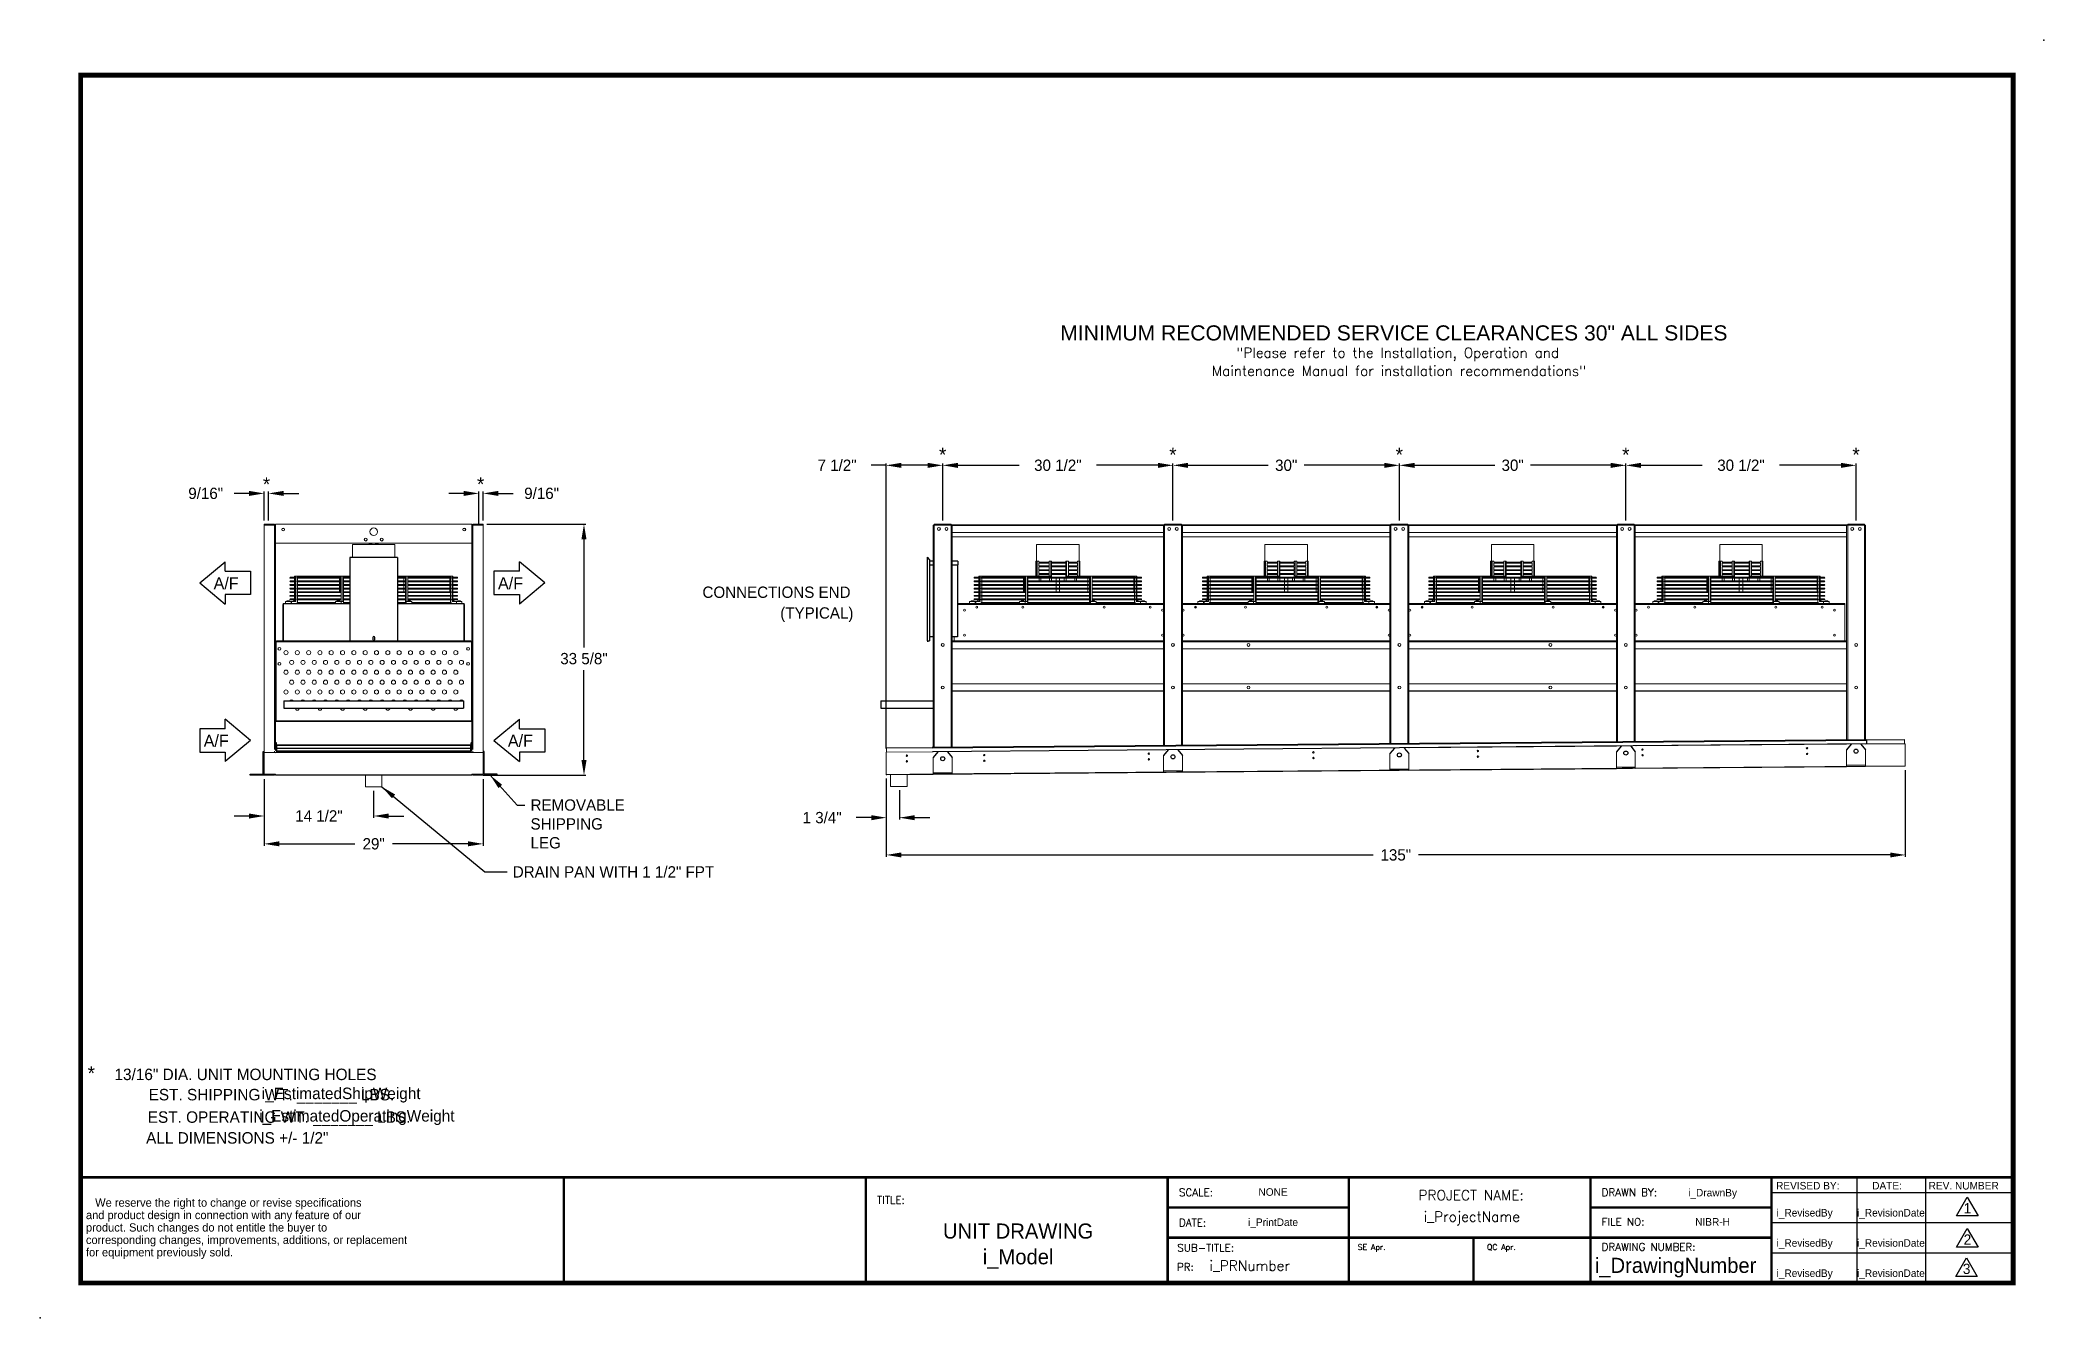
# Model space of a CAD drawing. Extents: x 6 to 271, y -23 to 146.
import ezdxf
from ezdxf.enums import TextEntityAlignment as Align

# ---------------------------------------------------------------- set-up
doc = ezdxf.new("R2010")
doc.units = 0
doc.header["$MEASUREMENT"] = 0
doc.layers.get('0').update_dxf_attribs({"linetype": 'CONTINUOUS'})
doc.layers.get('Defpoints').update_dxf_attribs({"linetype": 'CONTINUOUS'})
doc.styles.add('dimentions', font='ARIAL.TTF')
doc.styles.add('SIMPLEX', font='SIMPLEX')
doc.dimstyles.get("Standard").update_dxf_attribs({"dimtxt": 1.5, "dimasz": 2, "dimexe": 0.25, "dimexo": 0.5, "dimgap": 0.75, "dimtad": 0, "dimtih": 1, "dimtoh": 1, "dimdec": 4, "dimzin": 0, "dimdsep": 46, "dimlunit": 5, "dimtxsty": 'STANDARD', "dimcen": 0.125, "dimclrd": 1, "dimclre": 1, "dimclrt": 1, "dimadec": 0, "dimazin": 0, "dimtfac": 1, "dimtdec": 4, "dimtofl": 0, "dimtmove": 0, "dimatfit": 3, "dimfxl": 1, "dimfrac": 2, "dimtolj": 1, "dimtzin": 0, "dimarcsym": 0})

msp = doc.modelspace()

# ---------------------------------------------------------------- texts
at = {"color": 0, "lineweight": 30}
for s, height, style, p in [('MINIMUM RECOMMENDED SERVICE CLEARANCES 30" ALL SIDES', 1.99998, 'dimentions', (140.78098, 106.60198)), ('SE Apr.', 0.749993, 'SIMPLEX', (180.18161, -13.86548)), ('QC Apr.', 0.749993, 'SIMPLEX', (197.3109, -13.86548))]:
    msp.add_text(s, height=height, dxfattribs=dict(at, style=style)).set_placement(p)
at = {"color": 0, "style": 'SIMPLEX'}
for s, p in [('"Please refer to the Installation, Operation and', (185.49309, 104.31445)), ('Maintenance Manual for installation recommendations"', (185.65148, 101.90737)), ('PROJECT NAME:', (195.20741, -7.28234)), ('i_ProjectName', (195.30839, -10.12478))]:
    msp.add_text(s, height=1.3279867, dxfattribs=at).set_placement(p, align=Align.CENTER)
at = {"color": 0}
for s, height, p in [('*', 1.87063, (125.19906, 90.52788)), ('*', 1.87063, (155.69906, 90.52788)), ('*', 1.87063, (185.69906, 90.52788)), ('*', 1.87063, (215.69906, 90.52788)), ('*', 1.87063, (246.19906, 90.52788)), ('*', 1.87063, (35.62185, 86.6204)), ('*', 1.87063, (63.99067, 86.6204)), ('*', 1.87063, (12.41754, 8.59911)), ('EST. SHIPPING WT. _______ LBS.', 1.5199848, (36.27932, 5.94276)), ('i_EstimatedShipWeight', 1.5217292, (45.51786, 6.1088)), ('EST. OPERATING WT. _______ LBS.', 1.5199848, (37.2886, 2.96957)), ('i_EstimatedOperatingWeight', 1.5199848, (47.59767, 3.13561)), ('ALL DIMENSIONS +/- 1/2"', 1.5199848, (31.75397, 0.21106)), ('NONE', 0.99999, (168.9697, -6.69626)), ('i_DrawnBy', 0.99999, (227.19398, -6.78205)), ('1', 1.35154, (260.95552, -9.02329)), ('UNIT DRAWING', 1.99998, (135.19615, -12.36641)), ('i_PrintDate', 0.99999, (168.9697, -10.69622)), ('NIBR-H', 0.99999, (227.19398, -10.65101)), ('i_RevisedBy', 0.99999, (239.38829, -9.44688)), ('i_RevisionDate', 0.99999, (250.82045, -9.44688)), ('i_RevisedBy', 0.99999, (239.38829, -13.44684)), ('i_RevisionDate', 0.99999, (250.82045, -13.44684)), ('2', 1.35154, (260.95552, -13.17359)), ('i_Model', 1.99998, (135.19615, -15.77508)), ('i_DrawingNumber', 1.99998, (222.29665, -16.91083)), ('3', 1.35154, (260.85067, -17.05479)), ('i_RevisedBy', 0.99999, (239.38829, -17.4468)), ('i_RevisionDate', 0.99999, (250.82045, -17.4468))]:
    msp.add_text(s, height=height, dxfattribs=at).set_placement(p, align=Align.CENTER)
for s, height, p in [('A/F', 1.59375, (28.61968, 73.64815)), ('A/F', 1.59375, (67.60245, 52.7899)), ('13/16" DIA. UNIT MOUNTING HOLES', 1.5199848, (15.48474, 8.62543)), ('REVISED BY:', 0.99999, (235.6064, -5.86122)), ('DATE:', 0.99999, (248.34057, -5.86122)), ('REV. NUMBER', 0.99999, (255.81864, -5.86122))]:
    msp.add_text(s, height=height, dxfattribs=at).set_placement(p)
at = {"color": 0, "lineweight": 30}
for s, p in [('   We reserve the right to change or revise specifications', (11.70445, -8.14669)), ('and product design in connection with any feature of our', (11.70445, -9.7915)), ('product. Such changes do not entitle the buyer to', (11.70445, -11.43631)), ('corresponding changes, improvements, additions, or replacement', (11.70445, -13.08111)), ('for equipment previously sold.', (11.70445, -14.72592))]:
    msp.add_text(s, height=1.0965375, dxfattribs=at).set_placement(p)
at = {"color": 0, "style": 'SIMPLEX'}
for s, height, p in [('TITLE:', 0.99999, (116.50733, -7.74909)), ('SCALE:', 0.99999, (156.50693, -6.7491)), ('DRAWN BY:', 0.99999, (212.50637, -6.7491)), ('DATE:', 0.99999, (156.50693, -10.74906)), ('FILE NO:', 0.99999, (212.50637, -10.65238)), ('SUB-TITLE:', 0.99999, (156.29024, -14.08915)), ('DRAWING NUMBER:', 0.99999, (212.50637, -13.96772)), ('i_PRNumber', 1.327987, (160.55975, -16.618))]:
    msp.add_text(s, height=height, dxfattribs=at).set_placement(p)
msp.add_text('PR:', height=0.99999, dxfattribs=at).set_placement((158.46593, -16.618), align=Align.RIGHT)
at = {"color": 0, "char_height": 1.5}
for s, insert, attachment_point in [('CONNECTIONS END', (93.38019, 74.00191), 1), ('(TYPICAL)', (103.68198, 71.25578), 1), ('33 5/8"', (77.68352, 64.44877), 5), ('REMOVABLE\\PSHIPPING\\PLEG', (70.60311, 45.8132), 1), ('DRAIN PAN WITH 1 1/2" FPT', (68.24964, 36.95783), 1)]:
    msp.add_mtext(s, dxfattribs=dict(at, insert=insert, attachment_point=attachment_point))

# ---------------------------------------------------------------- blocks, each defined once
blk = doc.blocks.new('*D23')
at = {"color": 7, "lineweight": -2}
for p, q in [((35.32, 48.51), (35.32, 39.67)), ((64.32, 48.51), (64.32, 39.67)), ((37.32, 39.92), (47.32, 39.92)), ((62.32, 39.92), (52.32, 39.92))]:
    blk.add_line(p, q, dxfattribs=at)
at = {"color": 7}
for points in [[(37.32, 40.26), (37.32, 39.59), (35.32, 39.92)], [(62.32, 40.26), (62.32, 39.59), (64.32, 39.92)]]:
    blk.add_solid(points, dxfattribs=at)
at = {"layer": 'Defpoints', "color": 0}
for p in [(35.32, 49.01), (64.32, 49.01), (64.32, 39.92)]:
    blk.add_point(p, dxfattribs=at)
at = {"color": 7, "insert": (49.82, 39.92), "char_height": 1.5, "attachment_point": 5}
blk.add_mtext('\\A1;29"', dxfattribs=at)
blk = doc.blocks.new('*D24')
at = {"color": 7, "lineweight": -2}
for p, q in [((35.32, 48.51), (35.32, 43.36)), ((49.82, 46.96), (49.82, 43.36)), ((33.32, 43.61), (31.32, 43.61)), ((51.82, 43.61), (53.82, 43.61))]:
    blk.add_line(p, q, dxfattribs=at)
at = {"color": 7}
for points in [[(33.32, 43.94), (33.32, 43.27), (35.32, 43.61)], [(51.82, 43.94), (51.82, 43.27), (49.82, 43.61)]]:
    blk.add_solid(points, dxfattribs=at)
at = {"layer": 'Defpoints', "color": 0}
for p in [(35.32, 49.01), (49.82, 47.46), (35.32, 43.61)]:
    blk.add_point(p, dxfattribs=at)
at = {"color": 7, "insert": (42.57, 43.61), "char_height": 1.5, "attachment_point": 5}
blk.add_mtext('\\A1;14 1/2"', dxfattribs=at)
blk = doc.blocks.new('Air Flow Arror')
for p, q in [((-1.54, 6.74), (-4.35, 3.37)), ((-1.54, 6.74), (1.26, 3.37)), ((-3.09, 3.37), (-4.35, 3.37)), ((-3.09, 3.37), (-3.09, 0)), ((0, 0), (0, 3.37)), ((0, 3.37), (1.26, 3.37)), ((-3.09, 0), (0, 0))]:
    blk.add_line(p, q)
blk.add_text('A/F', height=1.594, rotation=90).set_placement((-0.71, 0.53))
blk = doc.blocks.new('099front')
at = {"color": 0, "ltscale": 7}
for p, q in [((59.35, 106.85), (53.04, 106.85)), ((53.04, 106.85), (53.04, 95.79)), ((59.35, 106.85), (59.35, 95.79)), ((53.04, 95.79), (59.35, 95.79)), ((56.07, 96.23), (56.07, 95.98)), ((56.32, 96.23), (56.32, 95.98))]:
    blk.add_line(p, q, dxfattribs=at)
for centre, start, end in [((56.2, 96.23), 0, 180), ((56.2, 95.98), 180, 0)]:
    blk.add_arc(centre, 0.125, start, end, dxfattribs=at)
blk = doc.blocks.new('*D25')
at = {"color": 7, "lineweight": -2}
for p, q in [((61.76, 86.34), (59.76, 86.34)), ((63.76, 82.76), (63.76, 86.59)), ((64.32, 82.76), (64.32, 86.59)), ((66.32, 86.34), (68.32, 86.34))]:
    blk.add_line(p, q, dxfattribs=at)
at = {"color": 7}
for points in [[(61.76, 86.67), (61.76, 86.01), (63.76, 86.34)], [(66.32, 86.67), (66.32, 86.01), (64.32, 86.34)]]:
    blk.add_solid(points, dxfattribs=at)
at = {"layer": 'Defpoints', "color": 0}
for p in [(63.76, 86.34), (63.76, 82.26), (64.32, 82.26)]:
    blk.add_point(p, dxfattribs=at)
at = {"color": 7, "insert": (72.07, 86.34), "char_height": 1.5, "attachment_point": 5}
blk.add_mtext('\\A1;9/16"', dxfattribs=at)
blk = doc.blocks.new('*D26')
at = {"color": 7, "lineweight": -2}
for p, q in [((33.32, 86.34), (31.32, 86.34)), ((35.32, 82.76), (35.32, 86.59)), ((35.89, 82.76), (35.89, 86.59)), ((37.89, 86.34), (39.89, 86.34))]:
    blk.add_line(p, q, dxfattribs=at)
at = {"color": 7}
for points in [[(33.32, 86.67), (33.32, 86.01), (35.32, 86.34)], [(37.89, 86.67), (37.89, 86.01), (35.89, 86.34)]]:
    blk.add_solid(points, dxfattribs=at)
at = {"layer": 'Defpoints', "color": 0}
for p in [(35.32, 86.34), (35.32, 82.26), (35.89, 82.26)]:
    blk.add_point(p, dxfattribs=at)
at = {"color": 7, "insert": (27.57, 86.34), "char_height": 1.5, "attachment_point": 5}
blk.add_mtext('\\A1;9/16"', dxfattribs=at)
blk = doc.blocks.new('*D29')
at = {"color": 7, "lineweight": -2}
for p, q in [((125.21, 82.76), (125.21, 90.31)), ((155.71, 82.76), (155.71, 90.31)), ((127.21, 90.06), (135.33, 90.06)), ((153.71, 90.06), (145.58, 90.06))]:
    blk.add_line(p, q, dxfattribs=at)
at = {"color": 7}
for points in [[(127.21, 90.39), (127.21, 89.72), (125.21, 90.06)], [(153.71, 90.39), (153.71, 89.72), (155.71, 90.06)]]:
    blk.add_solid(points, dxfattribs=at)
at = {"layer": 'Defpoints', "color": 0}
for p in [(155.71, 90.06), (125.21, 82.26), (155.71, 82.26)]:
    blk.add_point(p, dxfattribs=at)
at = {"color": 7, "insert": (140.46, 90.06), "char_height": 1.5, "attachment_point": 5}
blk.add_mtext('\\A1;30 1/2"', dxfattribs=at)
blk = doc.blocks.new('*D30')
at = {"color": 7, "lineweight": -2}
for p, q in [((155.71, 82.76), (155.71, 90.31)), ((185.71, 82.76), (185.71, 90.31)), ((157.71, 90.06), (168.33, 90.06)), ((183.71, 90.06), (173.08, 90.06))]:
    blk.add_line(p, q, dxfattribs=at)
at = {"color": 7}
for points in [[(157.71, 90.39), (157.71, 89.72), (155.71, 90.06)], [(183.71, 90.39), (183.71, 89.72), (185.71, 90.06)]]:
    blk.add_solid(points, dxfattribs=at)
at = {"layer": 'Defpoints', "color": 0}
for p in [(185.71, 90.06), (155.71, 82.26), (185.71, 82.26)]:
    blk.add_point(p, dxfattribs=at)
at = {"color": 7, "insert": (170.71, 90.06), "char_height": 1.5, "attachment_point": 5}
blk.add_mtext('\\A1;30"', dxfattribs=at)
blk = doc.blocks.new('*D31')
at = {"color": 7, "lineweight": -2}
for p, q in [((185.71, 82.76), (185.71, 90.31)), ((215.71, 82.76), (215.71, 90.31)), ((187.71, 90.06), (198.33, 90.06)), ((213.71, 90.06), (203.08, 90.06))]:
    blk.add_line(p, q, dxfattribs=at)
at = {"color": 7}
for points in [[(187.71, 90.39), (187.71, 89.72), (185.71, 90.06)], [(213.71, 90.39), (213.71, 89.72), (215.71, 90.06)]]:
    blk.add_solid(points, dxfattribs=at)
at = {"layer": 'Defpoints', "color": 0}
for p in [(215.71, 90.06), (185.71, 82.26), (215.71, 82.26)]:
    blk.add_point(p, dxfattribs=at)
at = {"color": 7, "insert": (200.71, 90.06), "char_height": 1.5, "attachment_point": 5}
blk.add_mtext('\\A1;30"', dxfattribs=at)
blk = doc.blocks.new('*D32')
at = {"color": 7, "lineweight": -2}
for p, q in [((215.71, 82.76), (215.71, 90.31)), ((246.21, 82.76), (246.21, 90.31)), ((217.71, 90.06), (225.83, 90.06)), ((244.21, 90.06), (236.08, 90.06))]:
    blk.add_line(p, q, dxfattribs=at)
at = {"color": 7}
for points in [[(217.71, 90.39), (217.71, 89.72), (215.71, 90.06)], [(244.21, 90.39), (244.21, 89.72), (246.21, 90.06)]]:
    blk.add_solid(points, dxfattribs=at)
at = {"layer": 'Defpoints', "color": 0}
for p in [(246.21, 90.06), (215.71, 82.26), (246.21, 82.26)]:
    blk.add_point(p, dxfattribs=at)
at = {"color": 7, "insert": (230.96, 90.06), "char_height": 1.5, "attachment_point": 5}
blk.add_mtext('\\A1;30 1/2"', dxfattribs=at)
blk = doc.blocks.new('*D33')
at = {"color": 7, "lineweight": -2}
for p, q in [((117.71, 52.57), (117.71, 90.31)), ((125.21, 82.76), (125.21, 90.31)), ((117.71, 90.06), (115.71, 90.06)), ((123.21, 90.06), (119.71, 90.06))]:
    blk.add_line(p, q, dxfattribs=at)
at = {"color": 7}
for points in [[(119.71, 90.39), (119.71, 89.72), (117.71, 90.06)], [(123.21, 90.39), (123.21, 89.72), (125.21, 90.06)]]:
    blk.add_solid(points, dxfattribs=at)
at = {"layer": 'Defpoints', "color": 0}
for p in [(125.21, 90.06), (125.21, 82.26), (117.71, 52.07)]:
    blk.add_point(p, dxfattribs=at)
at = {"color": 7, "insert": (111.21, 90.06), "char_height": 1.5, "attachment_point": 5}
blk.add_mtext('\\A1;7 1/2"', dxfattribs=at)
blk = doc.blocks.new('*D34')
at = {"color": 7, "lineweight": -2}
for p, q in [((117.73, 48.57), (117.73, 38.2)), ((252.73, 49.69), (252.73, 38.2)), ((119.73, 38.45), (182.23, 38.45)), ((250.73, 38.45), (188.23, 38.45))]:
    blk.add_line(p, q, dxfattribs=at)
at = {"color": 7}
for points in [[(119.73, 38.78), (119.73, 38.12), (117.73, 38.45)], [(250.73, 38.78), (250.73, 38.12), (252.73, 38.45)]]:
    blk.add_solid(points, dxfattribs=at)
at = {"layer": 'Defpoints', "color": 0}
for p in [(117.73, 49.07), (252.73, 50.19), (252.73, 38.45)]:
    blk.add_point(p, dxfattribs=at)
at = {"color": 7, "insert": (185.23, 38.45), "char_height": 1.5, "attachment_point": 5}
blk.add_mtext('\\A1;135"', dxfattribs=at)
blk = doc.blocks.new('*D35')
at = {"color": 7, "lineweight": -2}
for p, q in [((117.73, 48.07), (117.73, 43.14)), ((119.48, 47.03), (119.48, 43.14)), ((115.73, 43.39), (113.73, 43.39)), ((121.48, 43.39), (123.48, 43.39))]:
    blk.add_line(p, q, dxfattribs=at)
at = {"color": 7}
for points in [[(115.73, 43.72), (115.73, 43.05), (117.73, 43.39)], [(121.48, 43.72), (121.48, 43.05), (119.48, 43.39)]]:
    blk.add_solid(points, dxfattribs=at)
at = {"layer": 'Defpoints', "color": 0}
for p in [(117.73, 48.57), (119.48, 47.53), (117.73, 43.39)]:
    blk.add_point(p, dxfattribs=at)
at = {"color": 7, "insert": (109.23, 43.39), "char_height": 1.5, "attachment_point": 5}
blk.add_mtext('\\A1;1 3/4"', dxfattribs=at)

# ---------------------------------------------------------------- dimensions: what is measured, and where the dimension line sits
at = {"color": 0}
for base, p1, p2, picture, middle in [((125.207097, 90.055662), (117.707354, 52.074268), (125.207097, 82.261269), '*D33', (111.207354, 90.055662)), ((63.76236, 86.33994), (64.32486, 82.26127), (63.76236, 82.26127), '*D25', (72.07486, 86.33994)), ((64.32486, 39.9218), (35.32486, 49.01127), (64.32486, 49.01127), '*D23', (49.82486, 39.9218))]:
    dim = msp.add_linear_dim(base=base, p1=p1, p2=p2, dimstyle='Standard', override={"dimpost": '"', "dimclrd": 7, "dimclre": 7, "dimclrt": 7}, dxfattribs=at)
    dim.commit()
    dim.dimension.update_dxf_attribs({"geometry": picture, "text_midpoint": middle, "dimtype": 160})
for base, p1, p2, picture, middle in [((155.7071, 90.05566), (125.2071, 82.26127), (155.7071, 82.26127), '*D29', (140.4571, 90.05566)), ((185.7071, 90.05566), (155.7071, 82.26127), (185.7071, 82.26127), '*D30', (170.7071, 90.05566)), ((215.7071, 90.05566), (185.7071, 82.26127), (215.7071, 82.26127), '*D31', (200.7071, 90.05566)), ((246.2071, 90.05566), (215.7071, 82.26127), (246.2071, 82.26127), '*D32', (230.9571, 90.05566)), ((35.32486, 86.33994), (35.88736, 82.26127), (35.32486, 82.26127), '*D26', (27.57486, 86.33994)), ((35.32486, 43.60523), (49.82486, 47.4606), (35.32486, 49.01127), '*D24', (42.57486, 43.60523)), ((117.73215, 43.38691), (119.47854, 47.52625), (117.73215, 48.57437), '*D35', (109.23215, 43.38691)), ((252.72754, 38.44944), (117.73215, 49.07437), (252.72754, 50.19007), '*D34', (185.22984, 38.44944))]:
    dim = msp.add_linear_dim(base=base, p1=p1, p2=p2, dimstyle='Standard', override={"dimpost": '"', "dimclrd": 7, "dimclre": 7, "dimclrt": 7}, dxfattribs=at)
    dim.commit()
    dim.dimension.update_dxf_attribs({"geometry": picture, "text_midpoint": middle})

# ---------------------------------------------------------------- linework, layer by layer
at = {"color": 0}
for p, q in [((63.76236, 82.26127), (63.76236, 83.39545)), ((64.82486, 82.26127), (77.93352, 82.26127)), ((77.68352, 80.26127), (77.68352, 65.94877)), ((26.77757, 74.47923), (30.14527, 77.28554)), ((30.14527, 76.0227), (30.14527, 77.28554)), ((26.77757, 74.47923), (30.14527, 71.67293)), ((30.14527, 76.0227), (33.51297, 76.0227)), ((33.51297, 76.0227), (33.51297, 72.93576)), ((33.51297, 72.93576), (30.14527, 72.93576)), ((30.14527, 72.93576), (30.14527, 71.67293)), ((77.68352, 51.01127), (77.68352, 62.94877)), ((37.92486, 58.87419), (61.72486, 58.87419)), ((37.92486, 58.87419), (37.92486, 57.89477)), ((61.72486, 58.87419), (61.72486, 57.89477)), ((37.92486, 57.89477), (61.72486, 57.89477)), ((65.76034, 53.62098), (69.12804, 56.42729)), ((69.12804, 55.16445), (69.12804, 56.42729)), ((65.76034, 53.62098), (69.12804, 50.81468)), ((69.12804, 55.16445), (72.49574, 55.16445)), ((72.49574, 55.16445), (72.49574, 52.07752)), ((247.57332, 53.70423), (123.82755, 52.6815)), ((123.82791, 52.63731), (247.57368, 53.66004)), ((247.57791, 53.14832), (123.83214, 52.1256)), ((245.56764, 53.11558), (244.9571, 52.36983)), ((246.84655, 53.11558), (247.4571, 52.36983)), ((247.57368, 53.66004), (247.57791, 53.14832)), ((35.19986, 49.13627), (35.19986, 52.13627)), ((35.19986, 52.13627), (35.32486, 52.13627)), ((64.44986, 52.13627), (64.32486, 52.13627)), ((64.44986, 49.13627), (64.44986, 52.13627)), ((72.49574, 52.07752), (69.12804, 52.07752)), ((69.12804, 52.07752), (69.12804, 50.81468)), ((123.82755, 52.6815), (123.82791, 52.63731)), ((124.56764, 52.11555), (123.9571, 51.3698)), ((125.84655, 52.11555), (126.4571, 51.3698)), ((155.06764, 52.36762), (154.4571, 51.62187)), ((156.34655, 52.36762), (156.9571, 51.62187)), ((185.06764, 52.61557), (184.4571, 51.86982)), ((186.34655, 52.61557), (186.9571, 51.86982)), ((215.06764, 52.86351), (214.4571, 52.11776)), ((216.34655, 52.86351), (216.9571, 52.11776)), ((33.44986, 49.01127), (33.44986, 49.13627)), ((33.44986, 49.13627), (35.19986, 49.13627)), ((35.32486, 49.01127), (33.44986, 49.01127)), ((64.32486, 49.01127), (66.19986, 49.01127)), ((66.19986, 49.13627), (64.44986, 49.13627)), ((64.82486, 49.01127), (77.93352, 49.01127)), ((66.19986, 49.01127), (66.19986, 49.13627)), ((123.9571, 49.17682), (247.4571, 50.19752)), ((247.45752, 50.14652), (123.9571, 49.12582)), ((126.4571, 49.32213), (123.9571, 49.28114)), ((123.9571, 49.15614), (123.9571, 49.10513)), ((156.9571, 49.57421), (154.4571, 49.53322)), ((154.4571, 49.40822), (154.4571, 49.35721)), ((186.9571, 49.82215), (184.4571, 49.78116)), ((184.4571, 49.65616), (184.4571, 49.60515)), ((216.9571, 50.07009), (214.4571, 50.0291)), ((214.4571, 49.9041), (214.4571, 49.85309)), ((247.4571, 50.32216), (244.9571, 50.28118)), ((244.9571, 50.15618), (244.9571, 50.10517)), ((247.4571, 50.19752), (247.45752, 50.14652)), ((75.00775, -18.24898), (75.00775, -4.24912)), ((115.00735, -18.24898), (115.00735, -4.24912)), ((155.00695, -4.24912), (235.00615, -4.24912)), ((155.00695, -18.24898), (155.00695, -4.24912)), ((179.00671, -4.24912), (179.00671, -18.24898)), ((211.00639, -4.24912), (211.00639, -12.24904)), ((235.00615, -4.24912), (235.00615, -18.24898)), ((235.00615, -4.24912), (267.00583, -4.24912)), ((235.00615, -4.24912), (235.00615, -6.2491)), ((246.29697, -4.24912), (246.29697, -10.24906)), ((255.38999, -4.24912), (255.38999, -10.24906)), ((235.00615, -6.2491), (267.00583, -6.2491)), ((179.00671, -8.24908), (155.00695, -8.24908)), ((211.00639, -8.24908), (235.00615, -8.24908)), ((211.00639, -12.24904), (211.00639, -8.24908)), ((235.00615, -10.24906), (267.00583, -10.24906)), ((246.29697, -8.24908), (246.29697, -14.24902)), ((255.38999, -8.24908), (255.38999, -14.24902)), ((235.00615, -12.24904), (155.00695, -12.24904)), ((195.50654, -12.24904), (195.50654, -18.24898)), ((211.00639, -12.24904), (211.00639, -18.24898)), ((246.29697, -12.24904), (246.29697, -18.24898)), ((255.38999, -12.24904), (255.38999, -18.24898)), ((235.00615, -14.24902), (267.00583, -14.24902)), ((235.00615, -18.24898), (267.00583, -18.24898))]:
    msp.add_line(p, q, dxfattribs=at)
at = {"color": 0, "linetype": 'Continuous', "lineweight": 15}
for p, q in [((35.32486, 82.26127), (35.32486, 82.12677)), ((36.68936, 82.26127), (35.32486, 82.26127)), ((36.68936, 82.12677), (35.32486, 82.12677)), ((35.32486, 82.12577), (35.32486, 49.14677)), ((36.68936, 82.12577), (35.32486, 82.12577)), ((36.68936, 82.12677), (36.68936, 82.26127)), ((36.68936, 82.12577), (36.82486, 82.12577)), ((36.68936, 82.12577), (36.68936, 52.40042)), ((62.82486, 82.26127), (36.82486, 82.26127)), ((36.82486, 82.26127), (36.82486, 82.12577)), ((36.82486, 52.26494), (36.82486, 82.12577)), ((36.82486, 79.76127), (62.82486, 79.76127)), ((49.58594, 79.66495), (48.75118, 79.76127)), ((49.59706, 79.76127), (49.58594, 79.66495)), ((50.06377, 79.66495), (50.05266, 79.76127)), ((50.89854, 79.76127), (50.06377, 79.66495)), ((62.82486, 82.12577), (62.82486, 82.26127)), ((62.82486, 82.12577), (62.96036, 82.12577)), ((62.82486, 52.26494), (62.82486, 82.12577)), ((62.96036, 82.26127), (62.96036, 82.12677)), ((62.96036, 82.26127), (64.32486, 82.26127)), ((62.96036, 82.12677), (64.32486, 82.12677)), ((62.96036, 82.12577), (64.32486, 82.12577)), ((62.96036, 52.40042), (62.96036, 82.12577)), ((64.32486, 82.26127), (64.32486, 82.12677)), ((64.32486, 82.12577), (64.32486, 49.14677)), ((123.9571, 82.12577), (123.9571, 52.68257)), ((123.9571, 82.12577), (124.0916, 82.12577)), ((124.0916, 82.12577), (124.0916, 52.68368)), ((124.0926, 82.12577), (124.0916, 82.12577)), ((124.0926, 82.26127), (124.0926, 82.12677)), ((124.0926, 82.26127), (126.3216, 82.26127)), ((124.0926, 82.12677), (126.3216, 82.12677)), ((124.0926, 82.12577), (124.0926, 82.12677)), ((124.0926, 82.12577), (126.3216, 82.12577)), ((124.0926, 52.68369), (124.0926, 82.12577)), ((126.3216, 82.26127), (126.3216, 82.12677)), ((126.3216, 82.17748), (154.5926, 82.17748)), ((126.3216, 82.12577), (126.3216, 82.12677)), ((126.3226, 82.12577), (126.3216, 82.12577)), ((126.3216, 52.70211), (126.3216, 82.12577)), ((126.4571, 82.12577), (126.3226, 82.12577)), ((126.3226, 82.12577), (126.3226, 52.70212)), ((126.4571, 82.12577), (126.4571, 52.70323)), ((126.4571, 82.07277), (154.4571, 82.07277)), ((126.4571, 81.14402), (154.4571, 81.14402)), ((126.4571, 80.58194), (132.2696, 80.58194)), ((132.6446, 80.58194), (148.2696, 80.58194)), ((148.6446, 80.58194), (154.4571, 80.58194)), ((154.4571, 82.12577), (154.5916, 82.12577)), ((154.4571, 82.12577), (154.4571, 52.93465)), ((154.5916, 82.12577), (154.5916, 52.93576)), ((154.5926, 82.12577), (154.5916, 82.12577)), ((154.5926, 82.26127), (154.5926, 82.12677)), ((154.5926, 82.26127), (156.8216, 82.26127)), ((154.5926, 82.12677), (156.8216, 82.12677)), ((154.5926, 82.12577), (154.5926, 82.12677)), ((154.5926, 82.12577), (156.8216, 82.12577)), ((154.5926, 52.93577), (154.5926, 82.12577)), ((156.8216, 82.26127), (156.8216, 82.12677)), ((156.8216, 82.17748), (184.5926, 82.17748)), ((156.8216, 82.12577), (156.8216, 82.12677)), ((156.8216, 52.95419), (156.8216, 82.12577)), ((156.8226, 82.12577), (156.8216, 82.12577)), ((156.9571, 82.12577), (156.8226, 82.12577)), ((156.8226, 82.12577), (156.8226, 52.9542)), ((156.9571, 82.12577), (156.9571, 52.95531)), ((156.9571, 82.07277), (184.4571, 82.07277)), ((156.9571, 81.14402), (184.4571, 81.14402)), ((156.9571, 80.58194), (162.7696, 80.58194)), ((163.1446, 80.58194), (178.2696, 80.58194)), ((178.6446, 80.58194), (184.4571, 80.58194)), ((184.4571, 82.12577), (184.4571, 53.18259)), ((184.4571, 82.12577), (184.5916, 82.12577)), ((184.5916, 82.12577), (184.5916, 53.1837)), ((184.5926, 82.12577), (184.5916, 82.12577)), ((184.5926, 82.26127), (184.5926, 82.12677)), ((184.5926, 82.26127), (186.8216, 82.26127)), ((184.5926, 82.12677), (186.8216, 82.12677)), ((184.5926, 82.12577), (184.5926, 82.12677)), ((184.5926, 82.12577), (186.8216, 82.12577)), ((184.5926, 53.18371), (184.5926, 82.12577)), ((186.8216, 82.26127), (186.8216, 82.12677)), ((186.8216, 82.17748), (214.5926, 82.17748)), ((186.8216, 82.12577), (186.8216, 82.12677)), ((186.8226, 82.12577), (186.8216, 82.12577)), ((186.8216, 53.20213), (186.8216, 82.12577)), ((186.8226, 82.12577), (186.8226, 53.20214)), ((186.9571, 82.12577), (186.8226, 82.12577)), ((186.9571, 82.12577), (186.9571, 53.20325)), ((186.9571, 82.07277), (214.4571, 82.07277)), ((186.9571, 81.14402), (214.4571, 81.14402)), ((186.9571, 80.58194), (192.7696, 80.58194)), ((193.1446, 80.58194), (208.2696, 80.58194)), ((208.6446, 80.58194), (214.4571, 80.58194)), ((214.4571, 82.12577), (214.4571, 53.43053)), ((214.4571, 82.12577), (214.5916, 82.12577)), ((214.5916, 82.12577), (214.5916, 53.43164)), ((214.5926, 82.12577), (214.5916, 82.12577)), ((214.5926, 82.26127), (214.5926, 82.12677)), ((214.5926, 82.26127), (216.8216, 82.26127)), ((214.5926, 82.12677), (216.8216, 82.12677)), ((214.5926, 82.12577), (214.5926, 82.12677)), ((214.5926, 82.12577), (216.8216, 82.12577)), ((214.5926, 53.43165), (214.5926, 82.12577)), ((216.8216, 82.26127), (216.8216, 82.12677)), ((216.8216, 82.17748), (245.0926, 82.17748)), ((216.8216, 82.12577), (216.8216, 82.12677)), ((216.8226, 82.12577), (216.8216, 82.12577)), ((216.8216, 53.45007), (216.8216, 82.12577)), ((216.9571, 82.12577), (216.8226, 82.12577)), ((216.8226, 82.12577), (216.8226, 53.45008)), ((216.9571, 82.12577), (216.9571, 53.45119)), ((216.9571, 82.07277), (244.9571, 82.07277)), ((216.9571, 81.14402), (244.9571, 81.14402)), ((216.9571, 80.58194), (222.7696, 80.58194)), ((223.1446, 80.58194), (238.7696, 80.58194)), ((239.14459, 80.58194), (244.9571, 80.58194)), ((244.9571, 82.12577), (245.0916, 82.12577)), ((244.9571, 82.12577), (244.9571, 53.68261)), ((245.0916, 82.12577), (245.0916, 53.68372)), ((245.0926, 82.12577), (245.0916, 82.12577)), ((245.0926, 82.26127), (245.0926, 82.12677)), ((245.0926, 82.26127), (247.3216, 82.26127)), ((245.0926, 82.12677), (247.3216, 82.12677)), ((245.0926, 82.12577), (245.0926, 82.12677)), ((245.0926, 82.12577), (247.3216, 82.12577)), ((245.0926, 53.68373), (245.0926, 82.12577)), ((247.3216, 82.26127), (247.3216, 82.12677)), ((247.3216, 82.12577), (247.3216, 82.12677)), ((247.3216, 53.70215), (247.3216, 82.12577)), ((247.3226, 82.12577), (247.3216, 82.12577)), ((247.4571, 82.12577), (247.3226, 82.12577)), ((247.3226, 82.12577), (247.3226, 53.70216)), ((247.4571, 82.12577), (247.4571, 53.70327)), ((52.63736, 79.57227), (47.01236, 79.57227)), ((137.53988, 77.38127), (137.53988, 75.38627)), ((137.63326, 77.38127), (137.53988, 77.38127)), ((137.72663, 77.38127), (137.63326, 77.38127)), ((137.63326, 77.38127), (137.63326, 75.38627)), ((141.5334, 79.57227), (137.6446, 79.57227)), ((137.72663, 77.38127), (137.72663, 75.38627)), ((137.95206, 77.38127), (137.72663, 77.38127)), ((137.95206, 77.23045), (137.95206, 77.38127)), ((139.28743, 77.23139), (137.95206, 77.23139)), ((137.95206, 76.73045), (137.95206, 77.11232)), ((137.95206, 77.11139), (139.28743, 77.11139)), ((139.51285, 77.38127), (139.28743, 77.38127)), ((139.28743, 77.38127), (139.28743, 75.38627)), ((139.51285, 77.38127), (139.51285, 75.38627)), ((139.60623, 77.38127), (139.51285, 77.38127)), ((139.60623, 77.23045), (139.60623, 77.38127)), ((141.5334, 77.23139), (139.60623, 77.23139)), ((139.60623, 76.73045), (139.60623, 77.11232)), ((139.60623, 77.11139), (141.5334, 77.11139)), ((143.2696, 79.57227), (141.5334, 79.57227)), ((141.5334, 77.23139), (141.5334, 77.38127)), ((141.5334, 77.38127), (141.62677, 77.38127)), ((141.5334, 76.73138), (141.5334, 77.11139)), ((141.62677, 77.38127), (141.62677, 75.38627)), ((141.8522, 77.38127), (141.62677, 77.38127)), ((141.8522, 77.38127), (141.8522, 75.38627)), ((143.05551, 77.23139), (141.8522, 77.23139)), ((141.8522, 77.11139), (143.05551, 77.11139)), ((143.05551, 77.23139), (143.05551, 77.38127)), ((143.05551, 77.38127), (143.28093, 77.38127)), ((143.05551, 76.73138), (143.05551, 77.11139)), ((143.28093, 77.38127), (143.28093, 75.38627)), ((143.37431, 77.38127), (143.28093, 77.38127)), ((143.37431, 77.38127), (143.37431, 75.38627)), ((167.78988, 77.38127), (167.78988, 75.38627)), ((167.88326, 77.38127), (167.78988, 77.38127)), ((167.97663, 77.38127), (167.88326, 77.38127)), ((167.88326, 77.38127), (167.88326, 75.38627)), ((171.78339, 79.57227), (167.8946, 79.57227)), ((167.97663, 77.38127), (167.97663, 75.38627)), ((168.20206, 77.38127), (167.97663, 77.38127)), ((168.20206, 77.23045), (168.20206, 77.38127)), ((169.53742, 77.23139), (168.20206, 77.23139)), ((168.20206, 76.73045), (168.20206, 77.11232)), ((168.20206, 77.11139), (169.53742, 77.11139)), ((169.76285, 77.38127), (169.53742, 77.38127)), ((169.53742, 77.38127), (169.53742, 75.38627)), ((169.76285, 77.38127), (169.76285, 75.38627)), ((169.85623, 77.38127), (169.76285, 77.38127)), ((169.85623, 77.23045), (169.85623, 77.38127)), ((171.78339, 77.23139), (169.85623, 77.23139)), ((169.85623, 76.73045), (169.85623, 77.11232)), ((169.85623, 77.11139), (171.78339, 77.11139)), ((173.5196, 79.57227), (171.78339, 79.57227)), ((171.78339, 77.23139), (171.78339, 77.38127)), ((171.78339, 77.38127), (171.87677, 77.38127)), ((171.78339, 76.73138), (171.78339, 77.11139)), ((171.87677, 77.38127), (171.87677, 75.38627)), ((172.1022, 77.38127), (171.87677, 77.38127)), ((172.1022, 77.38127), (172.1022, 75.38627)), ((173.30551, 77.23139), (172.1022, 77.23139)), ((172.1022, 77.11139), (173.30551, 77.11139)), ((173.30551, 77.23139), (173.30551, 77.38127)), ((173.30551, 77.38127), (173.53093, 77.38127)), ((173.30551, 76.73138), (173.30551, 77.11139)), ((173.53093, 77.38127), (173.53093, 75.38627)), ((173.62431, 77.38127), (173.53093, 77.38127)), ((173.62431, 77.38127), (173.62431, 75.38627)), ((197.78988, 77.38127), (197.78988, 75.38627)), ((197.88326, 77.38127), (197.78988, 77.38127)), ((197.97663, 77.38127), (197.88326, 77.38127)), ((197.88326, 77.38127), (197.88326, 75.38627)), ((201.78339, 79.57227), (197.8946, 79.57227)), ((197.97663, 77.38127), (197.97663, 75.38627)), ((198.20206, 77.38127), (197.97663, 77.38127)), ((198.20206, 77.23045), (198.20206, 77.38127)), ((199.53743, 77.23139), (198.20206, 77.23139)), ((198.20206, 76.73045), (198.20206, 77.11232)), ((198.20206, 77.11139), (199.53743, 77.11139)), ((199.76285, 77.38127), (199.53743, 77.38127)), ((199.53743, 77.38127), (199.53743, 75.38627)), ((199.76285, 77.38127), (199.76285, 75.38627)), ((199.85623, 77.38127), (199.76285, 77.38127)), ((199.85623, 77.23045), (199.85623, 77.38127)), ((201.78339, 77.23139), (199.85623, 77.23139)), ((199.85623, 76.73045), (199.85623, 77.11232)), ((199.85623, 77.11139), (201.78339, 77.11139)), ((203.5196, 79.57227), (201.78339, 79.57227)), ((201.78339, 77.23139), (201.78339, 77.38127)), ((201.78339, 77.38127), (201.87677, 77.38127)), ((201.78339, 76.73138), (201.78339, 77.11139)), ((201.87677, 77.38127), (201.87677, 75.38627)), ((202.1022, 77.38127), (201.87677, 77.38127)), ((202.1022, 77.38127), (202.1022, 75.38627)), ((203.30551, 77.23139), (202.1022, 77.23139)), ((202.1022, 77.11139), (203.30551, 77.11139)), ((203.30551, 77.23139), (203.30551, 77.38127)), ((203.30551, 77.38127), (203.53093, 77.38127)), ((203.30551, 76.73138), (203.30551, 77.11139)), ((203.53093, 77.38127), (203.53093, 75.38627)), ((203.62431, 77.38127), (203.53093, 77.38127)), ((203.62431, 77.38127), (203.62431, 75.38627)), ((228.03988, 77.38127), (228.03988, 75.38627)), ((228.13326, 77.38127), (228.03988, 77.38127)), ((228.22663, 77.38127), (228.13326, 77.38127)), ((228.13326, 77.38127), (228.13326, 75.38627)), ((232.03339, 79.57227), (228.1446, 79.57227)), ((228.22663, 77.38127), (228.22663, 75.38627)), ((228.45206, 77.38127), (228.22663, 77.38127)), ((228.45206, 77.23045), (228.45206, 77.38127)), ((229.78743, 77.23139), (228.45206, 77.23139)), ((228.45206, 76.73045), (228.45206, 77.11232)), ((228.45206, 77.11139), (229.78743, 77.11139)), ((230.01285, 77.38127), (229.78743, 77.38127)), ((229.78743, 77.38127), (229.78743, 75.38627)), ((230.01285, 77.38127), (230.01285, 75.38627)), ((230.10623, 77.38127), (230.01285, 77.38127)), ((230.10623, 77.23045), (230.10623, 77.38127)), ((232.03339, 77.23139), (230.10623, 77.23139)), ((230.10623, 76.73045), (230.10623, 77.11232)), ((230.10623, 77.11139), (232.03339, 77.11139)), ((233.7696, 79.57227), (232.03339, 79.57227)), ((232.03339, 77.23139), (232.03339, 77.38127)), ((232.03339, 77.38127), (232.12677, 77.38127)), ((232.03339, 76.73138), (232.03339, 77.11139)), ((232.12677, 77.38127), (232.12677, 75.38627)), ((232.3522, 77.38127), (232.12677, 77.38127)), ((232.3522, 77.38127), (232.3522, 75.38627)), ((233.55551, 77.23139), (232.3522, 77.23139)), ((232.3522, 77.11139), (233.55551, 77.11139)), ((233.55551, 77.23139), (233.55551, 77.38127)), ((233.55551, 77.38127), (233.78094, 77.38127)), ((233.55551, 76.73138), (233.55551, 77.11139)), ((233.78094, 77.38127), (233.78094, 75.38627)), ((233.87431, 77.38127), (233.78094, 77.38127)), ((233.87431, 77.38127), (233.87431, 75.38627)), ((39.43122, 75.23138), (38.78474, 75.23138)), ((38.78474, 75.11138), (39.43122, 75.11138)), ((39.43122, 74.75272), (38.78474, 74.75272)), ((38.78474, 74.63272), (39.43122, 74.63272)), ((39.33784, 75.38627), (39.33784, 75.23138)), ((39.43122, 75.38627), (39.33784, 75.38627)), ((39.33784, 75.11138), (39.33784, 74.75272)), ((39.33784, 74.63272), (39.33784, 74.27405)), ((39.52459, 75.38627), (39.43122, 75.38627)), ((39.43122, 75.38627), (39.43122, 72.00527)), ((39.52459, 75.38627), (39.52459, 72.00527)), ((45.51967, 75.38627), (39.52459, 75.38627)), ((39.72099, 75.11138), (45.51967, 75.11138)), ((39.72099, 74.63272), (45.51967, 74.63272)), ((45.51967, 75.23138), (39.72106, 75.23138)), ((45.51967, 74.75272), (39.72106, 74.75272)), ((39.75002, 74.75272), (39.75002, 75.11138)), ((39.75002, 74.27405), (39.75002, 74.63272)), ((45.29424, 75.11138), (45.29424, 74.75272)), ((45.29424, 74.63272), (45.29424, 74.27405)), ((45.38762, 74.75272), (45.38762, 75.11138)), ((45.38762, 74.27405), (45.38762, 74.63272)), ((45.7451, 75.38627), (45.51967, 75.38627)), ((45.51967, 75.38627), (45.51967, 72.00527)), ((45.7451, 75.38627), (45.7451, 72.00527)), ((46.66861, 75.38627), (45.7451, 75.38627)), ((45.82645, 75.11138), (46.66861, 75.11138)), ((45.82645, 74.63272), (46.66861, 74.63272)), ((46.66861, 75.23138), (45.82658, 75.23138)), ((46.66861, 74.75272), (45.82658, 74.75272)), ((45.83847, 74.75272), (45.83847, 75.11138)), ((45.83847, 74.27405), (45.83847, 74.63272)), ((52.98111, 75.38627), (54.13005, 75.38627)), ((54.04973, 75.23138), (52.98111, 75.23138)), ((52.98111, 75.11138), (54.04973, 75.11138)), ((54.04973, 74.75272), (52.98111, 74.75272)), ((52.98111, 74.63272), (54.04973, 74.63272)), ((53.81125, 74.75272), (53.81125, 75.11138)), ((53.81125, 74.27405), (53.81125, 74.63272)), ((54.03667, 74.75272), (54.03667, 75.11138)), ((54.03667, 74.27405), (54.03667, 74.63272)), ((54.13005, 75.38627), (54.13005, 72.00527)), ((54.35547, 75.38627), (54.13005, 75.38627)), ((54.35547, 75.38627), (54.35547, 72.11336)), ((54.35547, 75.38627), (60.2185, 75.38627)), ((60.0246, 75.23138), (54.35547, 75.23138)), ((54.35547, 75.11138), (60.0246, 75.11138)), ((60.0246, 74.75272), (54.35547, 74.75272)), ((54.35547, 74.63272), (60.0246, 74.63272)), ((59.8997, 74.75272), (59.8997, 75.11138)), ((59.8997, 74.27405), (59.8997, 74.63272)), ((59.99308, 74.75272), (59.99308, 75.11138)), ((59.99308, 74.27405), (59.99308, 74.63272)), ((60.2185, 75.38627), (60.2185, 72.00527)), ((60.31188, 75.38627), (60.2185, 75.38627)), ((60.31188, 75.38627), (60.31188, 72.00527)), ((60.86497, 75.23138), (60.31188, 75.23138)), ((60.31188, 75.11138), (60.86497, 75.11138)), ((60.86497, 74.75272), (60.31188, 74.75272)), ((60.31188, 74.63272), (60.86497, 74.63272)), ((130.06345, 75.23138), (129.41698, 75.23138)), ((129.41698, 75.11138), (130.06345, 75.11138)), ((130.06345, 74.75272), (129.41698, 74.75272)), ((129.41698, 74.63272), (130.06345, 74.63272)), ((129.97008, 75.38627), (129.97008, 75.23138)), ((130.06345, 75.38627), (129.97008, 75.38627)), ((129.97008, 75.11138), (129.97008, 74.75272)), ((129.97008, 74.63272), (129.97008, 74.27405)), ((130.15683, 75.38627), (130.06345, 75.38627)), ((130.06345, 75.38627), (130.06345, 72.00527)), ((130.15683, 75.38627), (130.15683, 72.00527)), ((136.15191, 75.38627), (130.15683, 75.38627)), ((130.35323, 75.11138), (136.15191, 75.11138)), ((130.35323, 74.63272), (136.15191, 74.63272)), ((136.15191, 75.23138), (130.3533, 75.23138)), ((136.15191, 74.75272), (130.3533, 74.75272)), ((130.38225, 74.75272), (130.38225, 75.11138)), ((130.38225, 74.27405), (130.38225, 74.63272)), ((135.92648, 75.11138), (135.92648, 74.75272)), ((135.92648, 74.63272), (135.92648, 74.27405)), ((136.01986, 74.75272), (136.01986, 75.11138)), ((136.01986, 74.27405), (136.01986, 74.63272)), ((136.37734, 75.38627), (136.15191, 75.38627)), ((136.15191, 75.38627), (136.15191, 72.00527)), ((136.37734, 75.38627), (136.37734, 72.00527)), ((139.51285, 75.38627), (136.37734, 75.38627)), ((136.45868, 75.11138), (144.68197, 75.11138)), ((136.45868, 74.63272), (144.68197, 74.63272)), ((144.68197, 75.23138), (136.45882, 75.23138)), ((144.68197, 74.75272), (136.45882, 74.75272)), ((136.47071, 74.75272), (136.47071, 75.11138)), ((136.47071, 74.27405), (136.47071, 74.63272)), ((139.28743, 76.73138), (137.95206, 76.73138)), ((137.95206, 76.23045), (137.95206, 76.61232)), ((137.95206, 76.61138), (139.28743, 76.61138)), ((139.28743, 76.23138), (137.95206, 76.23138)), ((137.95206, 75.73045), (137.95206, 76.11232)), ((137.95206, 76.11138), (139.28743, 76.11138)), ((139.28743, 75.73139), (137.95206, 75.73139)), ((137.95206, 75.38627), (137.95206, 75.61232)), ((137.95206, 75.61138), (139.28743, 75.61138)), ((141.5334, 76.73138), (139.60623, 76.73138)), ((139.60623, 76.23045), (139.60623, 76.61232)), ((139.60623, 76.61138), (141.5334, 76.61138)), ((141.5334, 76.23138), (139.60623, 76.23138)), ((139.60623, 75.73045), (139.60623, 76.11232)), ((139.60623, 76.11138), (141.5334, 76.11138)), ((141.5334, 75.73139), (139.60623, 75.73139)), ((139.60623, 75.23138), (139.60623, 75.61232)), ((139.60623, 75.61138), (141.5334, 75.61138)), ((141.5334, 76.23138), (141.5334, 76.61138)), ((141.5334, 75.73139), (141.5334, 76.11138)), ((141.5334, 75.23138), (141.5334, 75.61138)), ((141.62677, 75.38627), (144.76229, 75.38627)), ((143.05551, 76.73138), (141.8522, 76.73138)), ((141.8522, 76.61138), (143.05551, 76.61138)), ((143.05551, 76.23138), (141.8522, 76.23138)), ((141.8522, 76.11138), (143.05551, 76.11138)), ((143.05551, 75.73139), (141.8522, 75.73139)), ((141.8522, 75.61138), (143.05551, 75.61138)), ((143.05551, 76.23138), (143.05551, 76.61138)), ((143.05551, 75.73139), (143.05551, 76.11138)), ((143.05551, 75.38627), (143.05551, 75.61138)), ((144.44348, 74.75272), (144.44348, 75.11138)), ((144.44348, 74.27405), (144.44348, 74.63272)), ((144.66891, 74.75272), (144.66891, 75.11138)), ((144.66891, 74.27405), (144.66891, 74.63272)), ((144.76229, 75.38627), (144.76229, 72.00527)), ((144.98771, 75.38627), (144.76229, 75.38627)), ((144.98771, 75.38627), (144.98771, 72.11336)), ((144.98771, 75.38627), (150.85074, 75.38627)), ((150.65683, 75.23138), (144.98771, 75.23138)), ((144.98771, 75.11138), (150.65683, 75.11138)), ((150.65683, 74.75272), (144.98771, 74.75272)), ((144.98771, 74.63272), (150.65683, 74.63272)), ((150.53194, 74.75272), (150.53194, 75.11138)), ((150.53194, 74.27405), (150.53194, 74.63272)), ((150.62531, 74.75272), (150.62531, 75.11138)), ((150.62531, 74.27405), (150.62531, 74.63272)), ((150.85074, 75.38627), (150.85074, 72.00527)), ((150.94412, 75.38627), (150.85074, 75.38627)), ((150.94412, 75.38627), (150.94412, 72.00527)), ((151.49721, 75.23138), (150.94412, 75.23138)), ((150.94412, 75.11138), (151.49721, 75.11138)), ((151.49721, 74.75272), (150.94412, 74.75272)), ((150.94412, 74.63272), (151.49721, 74.63272)), ((160.31345, 75.23138), (159.66698, 75.23138)), ((159.66698, 75.11138), (160.31345, 75.11138)), ((160.31345, 74.75272), (159.66698, 74.75272)), ((159.66698, 74.63272), (160.31345, 74.63272)), ((160.22008, 75.38627), (160.22008, 75.23138)), ((160.31345, 75.38627), (160.22008, 75.38627)), ((160.22008, 75.11138), (160.22008, 74.75272)), ((160.22008, 74.63272), (160.22008, 74.27405)), ((160.40683, 75.38627), (160.31345, 75.38627)), ((160.31345, 75.38627), (160.31345, 72.00527)), ((160.40683, 75.38627), (160.40683, 72.00527)), ((166.40191, 75.38627), (160.40683, 75.38627)), ((160.60323, 75.11138), (166.40191, 75.11138)), ((160.60323, 74.63272), (166.40191, 74.63272)), ((166.40191, 75.23138), (160.6033, 75.23138)), ((166.40191, 74.75272), (160.6033, 74.75272)), ((160.63225, 74.75272), (160.63225, 75.11138)), ((160.63225, 74.27405), (160.63225, 74.63272)), ((166.17648, 75.11138), (166.17648, 74.75272)), ((166.17648, 74.63272), (166.17648, 74.27405)), ((166.26986, 74.75272), (166.26986, 75.11138)), ((166.26986, 74.27405), (166.26986, 74.63272)), ((166.62733, 75.38627), (166.40191, 75.38627)), ((166.40191, 75.38627), (166.40191, 72.00527)), ((166.62733, 75.38627), (166.62733, 72.00527)), ((169.76285, 75.38627), (166.62733, 75.38627)), ((166.70869, 75.11138), (174.93197, 75.11138)), ((166.70869, 74.63272), (174.93197, 74.63272)), ((174.93197, 75.23138), (166.70882, 75.23138)), ((174.93197, 74.75272), (166.70882, 74.75272)), ((166.72071, 74.75272), (166.72071, 75.11138)), ((166.72071, 74.27405), (166.72071, 74.63272)), ((169.53742, 76.73138), (168.20206, 76.73138)), ((168.20206, 76.23045), (168.20206, 76.61232)), ((168.20206, 76.61138), (169.53742, 76.61138)), ((169.53742, 76.23138), (168.20206, 76.23138)), ((168.20206, 75.73045), (168.20206, 76.11232)), ((168.20206, 76.11138), (169.53742, 76.11138)), ((169.53742, 75.73139), (168.20206, 75.73139)), ((168.20206, 75.38627), (168.20206, 75.61232)), ((168.20206, 75.61138), (169.53742, 75.61138)), ((171.78339, 76.73138), (169.85623, 76.73138)), ((169.85623, 76.23045), (169.85623, 76.61232)), ((169.85623, 76.61138), (171.78339, 76.61138)), ((171.78339, 76.23138), (169.85623, 76.23138)), ((169.85623, 75.73045), (169.85623, 76.11232)), ((169.85623, 76.11138), (171.78339, 76.11138)), ((171.78339, 75.73139), (169.85623, 75.73139)), ((169.85623, 75.23138), (169.85623, 75.61232)), ((169.85623, 75.61138), (171.78339, 75.61138)), ((171.78339, 76.23138), (171.78339, 76.61138)), ((171.78339, 75.73139), (171.78339, 76.11138)), ((171.78339, 75.23138), (171.78339, 75.61138)), ((171.87677, 75.38627), (175.01229, 75.38627)), ((173.30551, 76.73138), (172.1022, 76.73138)), ((172.1022, 76.61138), (173.30551, 76.61138)), ((173.30551, 76.23138), (172.1022, 76.23138)), ((172.1022, 76.11138), (173.30551, 76.11138)), ((173.30551, 75.73139), (172.1022, 75.73139)), ((172.1022, 75.61138), (173.30551, 75.61138)), ((173.30551, 76.23138), (173.30551, 76.61138)), ((173.30551, 75.73139), (173.30551, 76.11138)), ((173.30551, 75.38627), (173.30551, 75.61138)), ((174.69348, 74.75272), (174.69348, 75.11138)), ((174.69348, 74.27405), (174.69348, 74.63272)), ((174.91891, 74.75272), (174.91891, 75.11138)), ((174.91891, 74.27405), (174.91891, 74.63272)), ((175.01229, 75.38627), (175.01229, 72.00527)), ((175.23771, 75.38627), (175.01229, 75.38627)), ((175.23771, 75.38627), (175.23771, 72.11336)), ((175.23771, 75.38627), (181.10074, 75.38627)), ((180.90683, 75.23138), (175.23771, 75.23138)), ((175.23771, 75.11138), (180.90683, 75.11138)), ((180.90683, 74.75272), (175.23771, 74.75272)), ((175.23771, 74.63272), (180.90683, 74.63272)), ((180.78194, 74.75272), (180.78194, 75.11138)), ((180.78194, 74.27405), (180.78194, 74.63272)), ((180.87532, 74.75272), (180.87532, 75.11138)), ((180.87532, 74.27405), (180.87532, 74.63272)), ((181.10074, 75.38627), (181.10074, 72.00527)), ((181.19412, 75.38627), (181.10074, 75.38627)), ((181.19412, 75.38627), (181.19412, 72.00527)), ((181.74721, 75.23138), (181.19412, 75.23138)), ((181.19412, 75.11138), (181.74721, 75.11138)), ((181.74721, 74.75272), (181.19412, 74.75272)), ((181.19412, 74.63272), (181.74721, 74.63272)), ((190.31345, 75.23138), (189.66698, 75.23138)), ((189.66698, 75.11138), (190.31345, 75.11138)), ((190.31345, 74.75272), (189.66698, 74.75272)), ((189.66698, 74.63272), (190.31345, 74.63272)), ((190.22008, 75.38627), (190.22008, 75.23138)), ((190.31345, 75.38627), (190.22008, 75.38627)), ((190.22008, 75.11138), (190.22008, 74.75272)), ((190.22008, 74.63272), (190.22008, 74.27405)), ((190.40683, 75.38627), (190.31345, 75.38627)), ((190.31345, 75.38627), (190.31345, 72.00527)), ((190.40683, 75.38627), (190.40683, 72.00527)), ((196.40191, 75.38627), (190.40683, 75.38627)), ((190.60323, 75.11138), (196.40191, 75.11138)), ((190.60323, 74.63272), (196.40191, 74.63272)), ((196.40191, 75.23138), (190.6033, 75.23138)), ((196.40191, 74.75272), (190.6033, 74.75272)), ((190.63225, 74.75272), (190.63225, 75.11138)), ((190.63225, 74.27405), (190.63225, 74.63272)), ((196.17648, 75.11138), (196.17648, 74.75272)), ((196.17648, 74.63272), (196.17648, 74.27405)), ((196.26986, 74.75272), (196.26986, 75.11138)), ((196.26986, 74.27405), (196.26986, 74.63272)), ((196.62734, 75.38627), (196.40191, 75.38627)), ((196.40191, 75.38627), (196.40191, 72.00527)), ((196.62734, 75.38627), (196.62734, 72.00527)), ((199.76285, 75.38627), (196.62734, 75.38627)), ((196.70869, 75.11138), (204.93197, 75.11138)), ((196.70869, 74.63272), (204.93197, 74.63272)), ((204.93197, 75.23138), (196.70882, 75.23138)), ((204.93197, 74.75272), (196.70882, 74.75272)), ((196.72071, 74.75272), (196.72071, 75.11138)), ((196.72071, 74.27405), (196.72071, 74.63272)), ((199.53743, 76.73138), (198.20206, 76.73138)), ((198.20206, 76.23045), (198.20206, 76.61232)), ((198.20206, 76.61138), (199.53743, 76.61138)), ((199.53743, 76.23138), (198.20206, 76.23138)), ((198.20206, 75.73045), (198.20206, 76.11232)), ((198.20206, 76.11138), (199.53743, 76.11138)), ((199.53743, 75.73139), (198.20206, 75.73139)), ((198.20206, 75.38627), (198.20206, 75.61232)), ((198.20206, 75.61138), (199.53743, 75.61138)), ((201.78339, 76.73138), (199.85623, 76.73138)), ((199.85623, 76.23045), (199.85623, 76.61232)), ((199.85623, 76.61138), (201.78339, 76.61138)), ((201.78339, 76.23138), (199.85623, 76.23138)), ((199.85623, 75.73045), (199.85623, 76.11232)), ((199.85623, 76.11138), (201.78339, 76.11138)), ((201.78339, 75.73139), (199.85623, 75.73139)), ((199.85623, 75.23138), (199.85623, 75.61232)), ((199.85623, 75.61138), (201.78339, 75.61138)), ((201.78339, 76.23138), (201.78339, 76.61138)), ((201.78339, 75.73139), (201.78339, 76.11138)), ((201.78339, 75.23138), (201.78339, 75.61138)), ((201.87677, 75.38627), (205.01229, 75.38627)), ((203.30551, 76.73138), (202.1022, 76.73138)), ((202.1022, 76.61138), (203.30551, 76.61138)), ((203.30551, 76.23138), (202.1022, 76.23138)), ((202.1022, 76.11138), (203.30551, 76.11138)), ((203.30551, 75.73139), (202.1022, 75.73139)), ((202.1022, 75.61138), (203.30551, 75.61138)), ((203.30551, 76.23138), (203.30551, 76.61138)), ((203.30551, 75.73139), (203.30551, 76.11138)), ((203.30551, 75.38627), (203.30551, 75.61138)), ((204.69348, 74.75272), (204.69348, 75.11138)), ((204.69348, 74.27405), (204.69348, 74.63272)), ((204.91891, 74.75272), (204.91891, 75.11138)), ((204.91891, 74.27405), (204.91891, 74.63272)), ((205.01229, 75.38627), (205.01229, 72.00527)), ((205.23771, 75.38627), (205.01229, 75.38627)), ((205.23771, 75.38627), (205.23771, 72.11336)), ((205.23771, 75.38627), (211.10074, 75.38627)), ((210.90683, 75.23138), (205.23771, 75.23138)), ((205.23771, 75.11138), (210.90683, 75.11138)), ((210.90683, 74.75272), (205.23771, 74.75272)), ((205.23771, 74.63272), (210.90683, 74.63272)), ((210.78194, 74.75272), (210.78194, 75.11138)), ((210.78194, 74.27405), (210.78194, 74.63272)), ((210.87532, 74.75272), (210.87532, 75.11138)), ((210.87532, 74.27405), (210.87532, 74.63272)), ((211.10074, 75.38627), (211.10074, 72.00527)), ((211.19412, 75.38627), (211.10074, 75.38627)), ((211.19412, 75.38627), (211.19412, 72.00527)), ((211.74721, 75.23138), (211.19412, 75.23138)), ((211.19412, 75.11138), (211.74721, 75.11138)), ((211.74721, 74.75272), (211.19412, 74.75272)), ((211.19412, 74.63272), (211.74721, 74.63272)), ((220.56345, 75.23138), (219.91698, 75.23138)), ((219.91698, 75.11138), (220.56345, 75.11138)), ((220.56345, 74.75272), (219.91698, 74.75272)), ((219.91698, 74.63272), (220.56345, 74.63272)), ((220.47008, 75.38627), (220.47008, 75.23138)), ((220.56345, 75.38627), (220.47008, 75.38627)), ((220.47008, 75.11138), (220.47008, 74.75272)), ((220.47008, 74.63272), (220.47008, 74.27405)), ((220.65683, 75.38627), (220.56345, 75.38627)), ((220.56345, 75.38627), (220.56345, 72.00527)), ((220.65683, 75.38627), (220.65683, 72.00527)), ((226.65191, 75.38627), (220.65683, 75.38627)), ((220.85323, 75.11138), (226.65191, 75.11138)), ((220.85323, 74.63272), (226.65191, 74.63272)), ((226.65191, 75.23138), (220.8533, 75.23138)), ((226.65191, 74.75272), (220.8533, 74.75272)), ((220.88225, 74.75272), (220.88225, 75.11138)), ((220.88225, 74.27405), (220.88225, 74.63272)), ((226.42648, 75.11138), (226.42648, 74.75272)), ((226.42648, 74.63272), (226.42648, 74.27405)), ((226.51986, 74.75272), (226.51986, 75.11138)), ((226.51986, 74.27405), (226.51986, 74.63272)), ((226.87733, 75.38627), (226.65191, 75.38627)), ((226.65191, 75.38627), (226.65191, 72.00527)), ((226.87733, 75.38627), (226.87733, 72.00527)), ((230.01285, 75.38627), (226.87733, 75.38627)), ((226.95869, 75.11138), (235.18197, 75.11138)), ((226.95869, 74.63272), (235.18197, 74.63272)), ((235.18197, 75.23138), (226.95881, 75.23138)), ((235.18197, 74.75272), (226.95881, 74.75272)), ((226.97071, 74.75272), (226.97071, 75.11138)), ((226.97071, 74.27405), (226.97071, 74.63272)), ((229.78743, 76.73138), (228.45206, 76.73138)), ((228.45206, 76.23045), (228.45206, 76.61232)), ((228.45206, 76.61138), (229.78743, 76.61138)), ((229.78743, 76.23138), (228.45206, 76.23138)), ((228.45206, 75.73045), (228.45206, 76.11232)), ((228.45206, 76.11138), (229.78743, 76.11138)), ((229.78743, 75.73139), (228.45206, 75.73139)), ((228.45206, 75.38627), (228.45206, 75.61232)), ((228.45206, 75.61138), (229.78743, 75.61138)), ((232.03339, 76.73138), (230.10623, 76.73138)), ((230.10623, 76.23045), (230.10623, 76.61232)), ((230.10623, 76.61138), (232.03339, 76.61138)), ((232.03339, 76.23138), (230.10623, 76.23138)), ((230.10623, 75.73045), (230.10623, 76.11232)), ((230.10623, 76.11138), (232.03339, 76.11138)), ((232.03339, 75.73139), (230.10623, 75.73139)), ((230.10623, 75.23138), (230.10623, 75.61232)), ((230.10623, 75.61138), (232.03339, 75.61138)), ((232.03339, 76.23138), (232.03339, 76.61138)), ((232.03339, 75.73139), (232.03339, 76.11138)), ((232.03339, 75.23138), (232.03339, 75.61138)), ((232.12677, 75.38627), (235.26229, 75.38627)), ((233.55551, 76.73138), (232.3522, 76.73138)), ((232.3522, 76.61138), (233.55551, 76.61138)), ((233.55551, 76.23138), (232.3522, 76.23138)), ((232.3522, 76.11138), (233.55551, 76.11138)), ((233.55551, 75.73139), (232.3522, 75.73139)), ((232.3522, 75.61138), (233.55551, 75.61138)), ((233.55551, 76.23138), (233.55551, 76.61138)), ((233.55551, 75.73139), (233.55551, 76.11138)), ((233.55551, 75.38627), (233.55551, 75.61138)), ((234.94349, 74.75272), (234.94349, 75.11138)), ((234.94349, 74.27405), (234.94349, 74.63272)), ((235.16891, 74.75272), (235.16891, 75.11138)), ((235.16891, 74.27405), (235.16891, 74.63272)), ((235.26229, 75.38627), (235.26229, 72.00527)), ((235.48771, 75.38627), (235.26229, 75.38627)), ((235.48771, 75.38627), (235.48771, 72.11336)), ((235.48771, 75.38627), (241.35074, 75.38627)), ((241.15683, 75.23138), (235.48771, 75.23138)), ((235.48771, 75.11138), (241.15683, 75.11138)), ((241.15683, 74.75272), (235.48771, 74.75272)), ((235.48771, 74.63272), (241.15683, 74.63272)), ((241.03194, 74.75272), (241.03194, 75.11138)), ((241.03194, 74.27405), (241.03194, 74.63272)), ((241.12531, 74.75272), (241.12531, 75.11138)), ((241.12531, 74.27405), (241.12531, 74.63272)), ((241.35074, 75.38627), (241.35074, 72.00527)), ((241.44412, 75.38627), (241.35074, 75.38627)), ((241.44412, 75.38627), (241.44412, 72.00527)), ((241.99721, 75.23138), (241.44412, 75.23138)), ((241.44412, 75.11138), (241.99721, 75.11138)), ((241.99721, 74.75272), (241.44412, 74.75272)), ((241.44412, 74.63272), (241.99721, 74.63272)), ((37.82486, 71.71027), (37.82486, 71.71247)), ((37.87486, 71.71027), (37.82486, 71.71027)), ((37.82486, 71.71027), (37.82486, 71.70927)), ((37.82486, 71.70927), (37.82486, 71.63627)), ((37.87366, 71.76127), (37.87586, 71.76127)), ((46.66861, 71.76127), (37.87586, 71.76127)), ((37.87586, 71.71027), (37.87586, 71.76127)), ((46.66861, 71.71027), (37.87586, 71.71027)), ((37.87586, 66.81227), (37.87586, 71.71027)), ((38.13834, 72.00527), (38.64855, 72.00527)), ((38.72609, 72.00627), (38.28858, 72.00627)), ((38.41259, 72.13027), (38.41274, 72.13027)), ((38.41547, 72.13027), (38.41274, 72.13027)), ((38.41547, 72.13027), (38.42598, 72.13027)), ((38.43665, 72.13027), (38.42598, 72.13027)), ((38.43665, 72.13027), (38.51269, 72.13027)), ((38.52425, 72.13027), (38.51269, 72.13027)), ((38.53053, 72.13027), (38.52425, 72.13027)), ((38.53053, 72.13027), (38.5559, 72.13027)), ((38.57044, 72.13027), (38.5559, 72.13027)), ((38.57044, 72.13027), (38.60209, 72.13027)), ((38.64855, 72.00527), (38.87634, 72.00527)), ((39.43122, 74.27405), (38.78474, 74.27405)), ((38.78474, 74.15405), (39.43122, 74.15405)), ((39.43122, 73.79539), (38.78474, 73.79539)), ((38.78474, 73.67539), (39.43122, 73.67539)), ((39.43122, 73.31672), (38.78474, 73.31672)), ((38.78474, 73.19672), (39.43122, 73.19672)), ((39.43122, 72.83806), (38.78474, 72.83806)), ((38.78474, 72.71806), (39.43122, 72.71806)), ((39.43122, 72.35939), (38.78474, 72.35939)), ((38.78474, 72.23939), (39.43122, 72.23939)), ((38.94162, 72.00527), (38.87634, 72.00527)), ((38.94162, 72.00527), (38.94162, 71.76127)), ((39.52459, 72.00527), (38.94162, 72.00527)), ((39.33784, 74.15405), (39.33784, 73.79539)), ((39.33784, 73.67539), (39.33784, 73.31672)), ((39.33784, 73.19672), (39.33784, 72.83806)), ((39.33784, 72.71806), (39.33784, 72.35939)), ((39.72099, 74.15405), (45.51967, 74.15405)), ((39.72099, 73.67539), (45.51967, 73.67539)), ((39.72099, 73.19672), (45.51967, 73.19672)), ((39.72099, 72.71806), (45.51967, 72.71806)), ((39.72099, 72.23939), (45.51967, 72.23939)), ((45.51967, 74.27405), (39.72106, 74.27405)), ((45.51967, 73.79539), (39.72106, 73.79539)), ((45.51967, 73.31672), (39.72106, 73.31672)), ((45.51967, 72.83806), (39.72106, 72.83806)), ((45.51967, 72.35939), (39.72106, 72.35939)), ((44.76799, 71.88072), (39.72106, 71.88072)), ((39.75002, 73.79539), (39.75002, 74.15405)), ((39.75002, 73.31672), (39.75002, 73.67539)), ((39.75002, 72.83806), (39.75002, 73.19672)), ((39.75002, 72.35939), (39.75002, 72.71806)), ((39.75002, 71.88072), (39.75002, 72.23939)), ((44.76799, 72.00527), (45.2782, 72.00527)), ((45.35574, 72.00627), (44.91824, 72.00627)), ((45.04224, 72.13027), (45.07389, 72.13027)), ((45.08843, 72.13027), (45.07389, 72.13027)), ((45.08843, 72.13027), (45.1138, 72.13027)), ((45.12008, 72.13027), (45.1138, 72.13027)), ((45.13163, 72.13027), (45.12008, 72.13027)), ((45.13163, 72.13027), (45.20767, 72.13027)), ((45.21835, 72.13027), (45.20767, 72.13027)), ((45.21835, 72.13027), (45.22886, 72.13027)), ((45.23159, 72.13027), (45.22886, 72.13027)), ((45.23159, 72.13027), (45.23174, 72.13027)), ((45.2782, 72.00527), (45.50599, 72.00527)), ((45.29424, 74.15405), (45.29424, 73.79539)), ((45.29424, 73.67539), (45.29424, 73.31672)), ((45.38762, 73.79539), (45.38762, 74.15405)), ((45.38762, 73.31672), (45.38762, 73.67539)), ((45.7451, 72.00527), (45.50599, 72.00527)), ((45.82645, 74.15405), (46.66861, 74.15405)), ((45.82645, 73.67539), (46.66861, 73.67539)), ((45.82645, 73.19672), (46.66861, 73.19672)), ((45.82645, 72.71806), (46.66861, 72.71806)), ((45.82645, 72.23939), (46.66861, 72.23939)), ((46.66861, 74.27405), (45.82658, 74.27405)), ((46.66861, 73.79539), (45.82658, 73.79539)), ((46.66861, 73.31672), (45.82658, 73.31672)), ((46.66861, 72.83806), (45.82658, 72.83806)), ((46.66861, 72.35939), (45.82658, 72.35939)), ((46.66861, 71.88072), (45.82658, 71.88072)), ((45.83847, 73.79539), (45.83847, 74.15405)), ((45.83847, 73.31672), (45.83847, 73.67539)), ((45.83847, 72.83806), (45.83847, 73.19672)), ((45.83847, 72.35939), (45.83847, 72.71806)), ((45.83847, 71.88072), (45.83847, 72.23939)), ((54.04973, 74.27405), (52.98111, 74.27405)), ((52.98111, 74.15405), (54.04973, 74.15405)), ((54.04973, 73.79539), (52.98111, 73.79539)), ((52.98111, 73.67539), (54.04973, 73.67539)), ((54.04973, 73.31672), (52.98111, 73.31672)), ((52.98111, 73.19672), (54.04973, 73.19672)), ((54.04973, 72.83806), (52.98111, 72.83806)), ((52.98111, 72.71806), (54.04973, 72.71806)), ((54.04973, 72.35939), (52.98111, 72.35939)), ((52.98111, 72.23939), (54.04973, 72.23939)), ((54.04973, 71.88072), (52.98111, 71.88072)), ((61.77386, 71.76127), (52.98111, 71.76127)), ((61.77386, 71.71027), (52.98111, 71.71027)), ((53.81125, 73.79539), (53.81125, 74.15405)), ((53.81125, 73.31672), (53.81125, 73.67539)), ((54.03667, 73.79539), (54.03667, 74.15405)), ((54.03667, 73.31672), (54.03667, 73.67539)), ((54.03667, 72.83806), (54.03667, 73.19672)), ((54.03667, 72.35939), (54.03667, 72.71806)), ((54.03667, 71.88072), (54.03667, 72.23939)), ((54.13005, 72.00527), (54.14373, 72.00527)), ((54.14373, 72.00527), (54.65394, 72.00527)), ((54.31063, 72.00627), (54.29398, 72.00627)), ((54.73148, 72.00627), (54.31063, 72.00627)), ((60.0246, 74.27405), (54.35547, 74.27405)), ((54.35547, 74.15405), (60.0246, 74.15405)), ((60.0246, 73.79539), (54.35547, 73.79539)), ((54.35547, 73.67539), (60.0246, 73.67539)), ((60.0246, 73.31672), (54.35547, 73.31672)), ((54.35547, 73.19672), (60.0246, 73.19672)), ((60.0246, 72.83806), (54.35547, 72.83806)), ((54.35547, 72.71806), (60.0246, 72.71806)), ((60.0246, 72.35939), (54.35547, 72.35939)), ((54.35547, 72.23939), (60.0246, 72.23939)), ((54.41798, 72.13027), (54.41813, 72.13027)), ((54.42086, 72.13027), (54.41813, 72.13027)), ((54.42086, 72.13027), (54.43137, 72.13027)), ((54.44205, 72.13027), (54.43137, 72.13027)), ((54.44205, 72.13027), (54.51809, 72.13027)), ((54.52964, 72.13027), (54.51809, 72.13027)), ((54.53592, 72.13027), (54.52964, 72.13027)), ((54.53592, 72.13027), (54.56129, 72.13027)), ((54.57583, 72.13027), (54.56129, 72.13027)), ((54.57583, 72.13027), (54.60748, 72.13027)), ((54.65394, 72.00527), (54.88173, 72.00527)), ((60.0246, 71.88072), (54.88173, 71.88072)), ((59.8997, 73.79539), (59.8997, 74.15405)), ((59.8997, 73.31672), (59.8997, 73.67539)), ((59.99308, 73.79539), (59.99308, 74.15405)), ((59.99308, 73.31672), (59.99308, 73.67539)), ((59.99308, 72.83806), (59.99308, 73.19672)), ((59.99308, 72.35939), (59.99308, 72.71806)), ((59.99308, 71.88072), (59.99308, 72.23939)), ((60.2185, 72.00527), (60.77338, 72.00527)), ((60.86497, 74.27405), (60.31188, 74.27405)), ((60.31188, 74.15405), (60.86497, 74.15405)), ((60.86497, 73.79539), (60.31188, 73.79539)), ((60.31188, 73.67539), (60.86497, 73.67539)), ((60.86497, 73.31672), (60.31188, 73.31672)), ((60.31188, 73.19672), (60.86497, 73.19672)), ((60.86497, 72.83806), (60.31188, 72.83806)), ((60.31188, 72.71806), (60.86497, 72.71806)), ((60.86497, 72.35939), (60.31188, 72.35939)), ((60.31188, 72.23939), (60.86497, 72.23939)), ((60.77338, 72.00527), (61.28359, 72.00527)), ((61.05867, 72.00627), (60.92363, 72.00627)), ((61.04763, 72.13027), (61.07928, 72.13027)), ((61.36113, 72.00627), (61.05867, 72.00627)), ((61.09382, 72.13027), (61.07928, 72.13027)), ((61.09382, 72.13027), (61.11919, 72.13027)), ((61.12547, 72.13027), (61.11919, 72.13027)), ((61.13702, 72.13027), (61.12547, 72.13027)), ((61.13702, 72.13027), (61.21306, 72.13027)), ((61.22374, 72.13027), (61.21306, 72.13027)), ((61.22374, 72.13027), (61.23425, 72.13027)), ((61.23698, 72.13027), (61.23425, 72.13027)), ((61.23698, 72.13027), (61.23713, 72.13027)), ((61.28359, 72.00527), (61.51138, 72.00527)), ((61.77386, 71.71027), (61.77386, 71.76127)), ((61.77386, 71.76127), (61.77606, 71.76127)), ((61.77386, 66.81227), (61.77386, 71.71027)), ((61.77486, 71.71027), (61.82486, 71.71027)), ((61.82486, 71.71247), (61.82486, 71.71027)), ((61.82486, 71.70927), (61.82486, 71.71027)), ((61.82486, 71.70927), (61.82486, 71.63627)), ((127.17724, 71.76127), (128.4061, 71.76127)), ((127.17724, 71.71027), (128.4061, 71.71027)), ((128.4061, 71.76127), (128.4061, 71.71027)), ((128.4061, 71.71027), (128.4061, 71.63627)), ((128.4071, 71.71027), (128.4071, 71.63627)), ((128.4571, 71.71027), (128.4071, 71.71027)), ((128.4571, 71.71247), (128.4571, 71.63627)), ((128.5049, 71.71247), (128.4571, 71.71247)), ((128.5049, 71.71247), (128.5049, 71.63627)), ((152.4083, 71.76127), (128.5059, 71.76127)), ((128.5059, 71.76127), (128.5059, 71.71247)), ((152.4083, 71.71247), (128.5059, 71.71247)), ((128.5059, 71.71247), (128.5059, 71.63627)), ((128.77057, 72.00527), (128.79866, 72.00527)), ((128.79866, 72.00527), (129.50857, 72.00527)), ((129.35832, 72.00627), (128.92082, 72.00627)), ((129.04482, 72.13027), (129.04497, 72.13027)), ((129.04771, 72.13027), (129.04497, 72.13027)), ((129.04771, 72.13027), (129.05821, 72.13027)), ((129.06889, 72.13027), (129.05821, 72.13027)), ((129.06889, 72.13027), (129.14493, 72.13027)), ((129.15649, 72.13027), (129.14493, 72.13027)), ((129.16277, 72.13027), (129.15649, 72.13027)), ((129.16277, 72.13027), (129.18813, 72.13027)), ((129.20267, 72.13027), (129.18813, 72.13027)), ((129.20267, 72.13027), (129.23432, 72.13027)), ((130.06345, 74.27405), (129.41698, 74.27405)), ((129.41698, 74.15405), (130.06345, 74.15405)), ((130.06345, 73.79539), (129.41698, 73.79539)), ((129.41698, 73.67539), (130.06345, 73.67539)), ((130.06345, 73.31672), (129.41698, 73.31672)), ((129.41698, 73.19672), (130.06345, 73.19672)), ((130.06345, 72.83806), (129.41698, 72.83806)), ((129.41698, 72.71806), (130.06345, 72.71806)), ((130.06345, 72.35939), (129.41698, 72.35939)), ((129.41698, 72.23939), (130.06345, 72.23939)), ((129.57386, 72.00527), (129.50857, 72.00527)), ((129.57386, 72.00527), (129.57386, 71.76127)), ((130.15683, 72.00527), (129.57386, 72.00527)), ((129.97008, 74.15405), (129.97008, 73.79539)), ((129.97008, 73.67539), (129.97008, 73.31672)), ((129.97008, 73.19672), (129.97008, 72.83806)), ((129.97008, 72.71806), (129.97008, 72.35939)), ((130.35323, 74.15405), (136.15191, 74.15405)), ((130.35323, 73.67539), (136.15191, 73.67539)), ((130.35323, 73.19672), (136.15191, 73.19672)), ((130.35323, 72.71806), (136.15191, 72.71806)), ((130.35323, 72.23939), (136.15191, 72.23939)), ((136.15191, 74.27405), (130.3533, 74.27405)), ((136.15191, 73.79539), (130.3533, 73.79539)), ((136.15191, 73.31672), (130.3533, 73.31672)), ((136.15191, 72.83806), (130.3533, 72.83806)), ((136.15191, 72.35939), (130.3533, 72.35939)), ((135.40022, 71.88072), (130.3533, 71.88072)), ((130.38225, 73.79539), (130.38225, 74.15405)), ((130.38225, 73.31672), (130.38225, 73.67539)), ((130.38225, 72.83806), (130.38225, 73.19672)), ((130.38225, 72.35939), (130.38225, 72.71806)), ((130.38225, 71.88072), (130.38225, 72.23939)), ((135.40022, 72.00527), (135.42831, 72.00527)), ((135.42831, 72.00527), (136.13823, 72.00527)), ((135.98798, 72.00627), (135.55047, 72.00627)), ((135.67448, 72.13027), (135.70612, 72.13027)), ((135.72067, 72.13027), (135.70612, 72.13027)), ((135.72067, 72.13027), (135.74603, 72.13027)), ((135.75231, 72.13027), (135.74603, 72.13027)), ((135.76387, 72.13027), (135.75231, 72.13027)), ((135.76387, 72.13027), (135.8399, 72.13027)), ((135.85059, 72.13027), (135.8399, 72.13027)), ((135.85059, 72.13027), (135.86109, 72.13027)), ((135.86383, 72.13027), (135.86109, 72.13027)), ((135.86383, 72.13027), (135.86398, 72.13027)), ((135.92648, 74.15405), (135.92648, 73.79539)), ((135.92648, 73.67539), (135.92648, 73.31672)), ((136.01986, 73.79539), (136.01986, 74.15405)), ((136.01986, 73.31672), (136.01986, 73.67539)), ((136.37734, 72.00527), (136.13823, 72.00527)), ((136.45868, 74.15405), (144.68197, 74.15405)), ((136.45868, 73.67539), (144.68197, 73.67539)), ((136.45868, 73.19672), (144.68197, 73.19672)), ((136.45868, 72.71806), (144.68197, 72.71806)), ((136.45868, 72.23939), (144.68197, 72.23939)), ((144.68197, 74.27405), (136.45882, 74.27405)), ((144.68197, 73.79539), (136.45882, 73.79539)), ((144.68197, 73.31672), (136.45882, 73.31672)), ((144.68197, 72.83806), (136.45882, 72.83806)), ((144.68197, 72.35939), (136.45882, 72.35939)), ((144.68197, 71.88072), (136.45882, 71.88072)), ((136.47071, 73.79539), (136.47071, 74.15405)), ((136.47071, 73.31672), (136.47071, 73.67539)), ((136.47071, 72.83806), (136.47071, 73.19672)), ((136.47071, 72.35939), (136.47071, 72.71806)), ((136.47071, 71.88072), (136.47071, 72.23939)), ((144.44348, 73.79539), (144.44348, 74.15405)), ((144.44348, 73.31672), (144.44348, 73.67539)), ((144.66891, 73.79539), (144.66891, 74.15405)), ((144.66891, 73.31672), (144.66891, 73.67539)), ((144.66891, 72.83806), (144.66891, 73.19672)), ((144.66891, 72.35939), (144.66891, 72.71806)), ((144.66891, 71.88072), (144.66891, 72.23939)), ((144.76229, 72.00527), (144.77597, 72.00527)), ((144.77597, 72.00527), (144.80406, 72.00527)), ((144.80406, 72.00527), (145.51397, 72.00527)), ((144.94287, 72.00627), (144.92622, 72.00627)), ((145.36372, 72.00627), (144.94287, 72.00627)), ((150.65683, 74.27405), (144.98771, 74.27405)), ((144.98771, 74.15405), (150.65683, 74.15405)), ((150.65683, 73.79539), (144.98771, 73.79539)), ((144.98771, 73.67539), (150.65683, 73.67539)), ((150.65683, 73.31672), (144.98771, 73.31672)), ((144.98771, 73.19672), (150.65683, 73.19672)), ((150.65683, 72.83806), (144.98771, 72.83806)), ((144.98771, 72.71806), (150.65683, 72.71806)), ((150.65683, 72.35939), (144.98771, 72.35939)), ((144.98771, 72.23939), (150.65683, 72.23939)), ((145.05022, 72.13027), (145.05037, 72.13027)), ((145.0531, 72.13027), (145.05037, 72.13027)), ((145.0531, 72.13027), (145.06361, 72.13027)), ((145.07429, 72.13027), (145.06361, 72.13027)), ((145.07429, 72.13027), (145.15033, 72.13027)), ((145.16188, 72.13027), (145.15033, 72.13027)), ((145.16816, 72.13027), (145.16188, 72.13027)), ((145.16816, 72.13027), (145.19353, 72.13027)), ((145.20807, 72.13027), (145.19353, 72.13027)), ((145.20807, 72.13027), (145.23972, 72.13027)), ((150.65683, 71.88072), (145.51397, 71.88072)), ((150.53194, 73.79539), (150.53194, 74.15405)), ((150.53194, 73.31672), (150.53194, 73.67539)), ((150.62531, 73.79539), (150.62531, 74.15405)), ((150.62531, 73.31672), (150.62531, 73.67539)), ((150.62531, 72.83806), (150.62531, 73.19672)), ((150.62531, 72.35939), (150.62531, 72.71806)), ((150.62531, 71.88072), (150.62531, 72.23939)), ((150.85074, 72.00527), (151.40562, 72.00527)), ((151.49721, 74.27405), (150.94412, 74.27405)), ((150.94412, 74.15405), (151.49721, 74.15405)), ((151.49721, 73.79539), (150.94412, 73.79539)), ((150.94412, 73.67539), (151.49721, 73.67539)), ((151.49721, 73.31672), (150.94412, 73.31672)), ((150.94412, 73.19672), (151.49721, 73.19672)), ((151.49721, 72.83806), (150.94412, 72.83806)), ((150.94412, 72.71806), (151.49721, 72.71806)), ((151.49721, 72.35939), (150.94412, 72.35939)), ((150.94412, 72.23939), (151.49721, 72.23939)), ((151.40562, 72.00527), (151.43371, 72.00527)), ((151.43371, 72.00527), (152.14362, 72.00527)), ((151.69091, 72.00627), (151.55587, 72.00627)), ((151.67987, 72.13027), (151.71152, 72.13027)), ((151.99337, 72.00627), (151.69091, 72.00627)), ((151.72606, 72.13027), (151.71152, 72.13027)), ((151.72606, 72.13027), (151.75143, 72.13027)), ((151.75771, 72.13027), (151.75143, 72.13027)), ((151.76926, 72.13027), (151.75771, 72.13027)), ((151.76926, 72.13027), (151.8453, 72.13027)), ((151.85598, 72.13027), (151.8453, 72.13027)), ((151.85598, 72.13027), (151.86649, 72.13027)), ((151.86922, 72.13027), (151.86649, 72.13027)), ((151.86922, 72.13027), (151.86937, 72.13027)), ((152.4083, 71.76127), (152.4083, 71.71247)), ((152.4083, 71.71247), (152.4083, 71.63627)), ((152.4093, 71.71247), (152.4571, 71.71247)), ((152.4093, 71.63627), (152.4093, 71.71247)), ((152.4571, 71.63627), (152.4571, 71.71247)), ((152.5071, 71.71027), (152.4571, 71.71027)), ((152.5071, 71.71027), (152.5071, 71.63627)), ((152.5081, 71.71027), (152.5081, 71.76127)), ((154.4571, 71.76127), (152.5081, 71.76127)), ((152.5081, 71.63627), (152.5081, 71.71027)), ((154.4571, 71.71027), (152.5081, 71.71027)), ((156.9571, 71.76127), (158.6561, 71.76127)), ((156.9571, 71.71027), (158.6561, 71.71027)), ((158.6561, 71.76127), (158.6561, 71.71027)), ((158.6561, 71.71027), (158.6561, 71.63627)), ((158.7071, 71.71027), (158.6571, 71.71027)), ((158.6571, 71.71027), (158.6571, 71.63627)), ((158.7071, 71.71247), (158.7071, 71.63627)), ((158.7549, 71.71247), (158.7071, 71.71247)), ((158.7549, 71.71247), (158.7549, 71.63627)), ((182.6583, 71.76127), (158.7559, 71.76127)), ((158.7559, 71.76127), (158.7559, 71.71247)), ((182.6583, 71.71247), (158.7559, 71.71247)), ((158.7559, 71.71247), (158.7559, 71.63627)), ((159.02057, 72.00527), (159.04866, 72.00527)), ((159.04866, 72.00527), (159.75857, 72.00527)), ((159.60832, 72.00627), (159.17082, 72.00627)), ((159.29482, 72.13027), (159.29497, 72.13027)), ((159.29771, 72.13027), (159.29497, 72.13027)), ((159.29771, 72.13027), (159.30821, 72.13027)), ((159.31889, 72.13027), (159.30821, 72.13027)), ((159.31889, 72.13027), (159.39493, 72.13027)), ((159.40648, 72.13027), (159.39493, 72.13027)), ((159.41276, 72.13027), (159.40648, 72.13027)), ((159.41276, 72.13027), (159.43813, 72.13027)), ((159.45268, 72.13027), (159.43813, 72.13027)), ((159.45268, 72.13027), (159.48432, 72.13027)), ((160.31345, 74.27405), (159.66698, 74.27405)), ((159.66698, 74.15405), (160.31345, 74.15405)), ((160.31345, 73.79539), (159.66698, 73.79539)), ((159.66698, 73.67539), (160.31345, 73.67539)), ((160.31345, 73.31672), (159.66698, 73.31672)), ((159.66698, 73.19672), (160.31345, 73.19672)), ((160.31345, 72.83806), (159.66698, 72.83806)), ((159.66698, 72.71806), (160.31345, 72.71806)), ((160.31345, 72.35939), (159.66698, 72.35939)), ((159.66698, 72.23939), (160.31345, 72.23939)), ((159.82386, 72.00527), (159.75857, 72.00527)), ((159.82386, 72.00527), (159.82386, 71.76127)), ((160.40683, 72.00527), (159.82386, 72.00527)), ((160.22008, 74.15405), (160.22008, 73.79539)), ((160.22008, 73.67539), (160.22008, 73.31672)), ((160.22008, 73.19672), (160.22008, 72.83806)), ((160.22008, 72.71806), (160.22008, 72.35939)), ((160.60323, 74.15405), (166.40191, 74.15405)), ((160.60323, 73.67539), (166.40191, 73.67539)), ((160.60323, 73.19672), (166.40191, 73.19672)), ((160.60323, 72.71806), (166.40191, 72.71806)), ((160.60323, 72.23939), (166.40191, 72.23939)), ((166.40191, 74.27405), (160.6033, 74.27405)), ((166.40191, 73.79539), (160.6033, 73.79539)), ((166.40191, 73.31672), (160.6033, 73.31672)), ((166.40191, 72.83806), (160.6033, 72.83806)), ((166.40191, 72.35939), (160.6033, 72.35939)), ((165.65023, 71.88072), (160.6033, 71.88072)), ((160.63225, 73.79539), (160.63225, 74.15405)), ((160.63225, 73.31672), (160.63225, 73.67539)), ((160.63225, 72.83806), (160.63225, 73.19672)), ((160.63225, 72.35939), (160.63225, 72.71806)), ((160.63225, 71.88072), (160.63225, 72.23939)), ((165.65023, 72.00527), (165.67831, 72.00527)), ((165.67831, 72.00527), (166.38823, 72.00527)), ((166.23798, 72.00627), (165.80047, 72.00627)), ((165.92448, 72.13027), (165.95612, 72.13027)), ((165.97066, 72.13027), (165.95612, 72.13027)), ((165.97066, 72.13027), (165.99603, 72.13027)), ((166.00231, 72.13027), (165.99603, 72.13027)), ((166.01387, 72.13027), (166.00231, 72.13027)), ((166.01387, 72.13027), (166.08991, 72.13027)), ((166.10058, 72.13027), (166.08991, 72.13027)), ((166.10058, 72.13027), (166.11109, 72.13027)), ((166.11382, 72.13027), (166.11109, 72.13027)), ((166.11382, 72.13027), (166.11398, 72.13027)), ((166.17648, 74.15405), (166.17648, 73.79539)), ((166.17648, 73.67539), (166.17648, 73.31672)), ((166.26986, 73.79539), (166.26986, 74.15405)), ((166.26986, 73.31672), (166.26986, 73.67539)), ((166.62733, 72.00527), (166.38823, 72.00527)), ((166.70869, 74.15405), (174.93197, 74.15405)), ((166.70869, 73.67539), (174.93197, 73.67539)), ((166.70869, 73.19672), (174.93197, 73.19672)), ((166.70869, 72.71806), (174.93197, 72.71806)), ((166.70869, 72.23939), (174.93197, 72.23939)), ((174.93197, 74.27405), (166.70882, 74.27405)), ((174.93197, 73.79539), (166.70882, 73.79539)), ((174.93197, 73.31672), (166.70882, 73.31672)), ((174.93197, 72.83806), (166.70882, 72.83806)), ((174.93197, 72.35939), (166.70882, 72.35939)), ((174.93197, 71.88072), (166.70882, 71.88072)), ((166.72071, 73.79539), (166.72071, 74.15405)), ((166.72071, 73.31672), (166.72071, 73.67539)), ((166.72071, 72.83806), (166.72071, 73.19672)), ((166.72071, 72.35939), (166.72071, 72.71806)), ((166.72071, 71.88072), (166.72071, 72.23939)), ((174.69348, 73.79539), (174.69348, 74.15405)), ((174.69348, 73.31672), (174.69348, 73.67539)), ((174.91891, 73.79539), (174.91891, 74.15405)), ((174.91891, 73.31672), (174.91891, 73.67539)), ((174.91891, 72.83806), (174.91891, 73.19672)), ((174.91891, 72.35939), (174.91891, 72.71806)), ((174.91891, 71.88072), (174.91891, 72.23939)), ((175.01229, 72.00527), (175.02597, 72.00527)), ((175.02597, 72.00527), (175.05406, 72.00527)), ((175.05406, 72.00527), (175.76397, 72.00527)), ((175.19287, 72.00627), (175.17622, 72.00627)), ((175.61372, 72.00627), (175.19287, 72.00627)), ((180.90683, 74.27405), (175.23771, 74.27405)), ((175.23771, 74.15405), (180.90683, 74.15405)), ((180.90683, 73.79539), (175.23771, 73.79539)), ((175.23771, 73.67539), (180.90683, 73.67539)), ((180.90683, 73.31672), (175.23771, 73.31672)), ((175.23771, 73.19672), (180.90683, 73.19672)), ((180.90683, 72.83806), (175.23771, 72.83806)), ((175.23771, 72.71806), (180.90683, 72.71806)), ((180.90683, 72.35939), (175.23771, 72.35939)), ((175.23771, 72.23939), (180.90683, 72.23939)), ((175.30022, 72.13027), (175.30037, 72.13027)), ((175.3031, 72.13027), (175.30037, 72.13027)), ((175.3031, 72.13027), (175.31361, 72.13027)), ((175.32429, 72.13027), (175.31361, 72.13027)), ((175.32429, 72.13027), (175.40033, 72.13027)), ((175.41188, 72.13027), (175.40033, 72.13027)), ((175.41816, 72.13027), (175.41188, 72.13027)), ((175.41816, 72.13027), (175.44353, 72.13027)), ((175.45807, 72.13027), (175.44353, 72.13027)), ((175.45807, 72.13027), (175.48972, 72.13027)), ((180.90683, 71.88072), (175.76397, 71.88072)), ((180.78194, 73.79539), (180.78194, 74.15405)), ((180.78194, 73.31672), (180.78194, 73.67539)), ((180.87532, 73.79539), (180.87532, 74.15405)), ((180.87532, 73.31672), (180.87532, 73.67539)), ((180.87532, 72.83806), (180.87532, 73.19672)), ((180.87532, 72.35939), (180.87532, 72.71806)), ((180.87532, 71.88072), (180.87532, 72.23939)), ((181.10074, 72.00527), (181.65562, 72.00527)), ((181.74721, 74.27405), (181.19412, 74.27405)), ((181.19412, 74.15405), (181.74721, 74.15405)), ((181.74721, 73.79539), (181.19412, 73.79539)), ((181.19412, 73.67539), (181.74721, 73.67539)), ((181.74721, 73.31672), (181.19412, 73.31672)), ((181.19412, 73.19672), (181.74721, 73.19672)), ((181.74721, 72.83806), (181.19412, 72.83806)), ((181.19412, 72.71806), (181.74721, 72.71806)), ((181.74721, 72.35939), (181.19412, 72.35939)), ((181.19412, 72.23939), (181.74721, 72.23939)), ((181.65562, 72.00527), (181.68371, 72.00527)), ((181.68371, 72.00527), (182.39362, 72.00527)), ((181.94091, 72.00627), (181.80587, 72.00627)), ((181.92987, 72.13027), (181.96152, 72.13027)), ((182.24337, 72.00627), (181.94091, 72.00627)), ((181.97606, 72.13027), (181.96152, 72.13027)), ((181.97606, 72.13027), (182.00143, 72.13027)), ((182.00771, 72.13027), (182.00143, 72.13027)), ((182.01926, 72.13027), (182.00771, 72.13027)), ((182.01926, 72.13027), (182.0953, 72.13027)), ((182.10598, 72.13027), (182.0953, 72.13027)), ((182.10598, 72.13027), (182.11649, 72.13027)), ((182.11922, 72.13027), (182.11649, 72.13027)), ((182.11922, 72.13027), (182.11937, 72.13027)), ((182.6583, 71.76127), (182.6583, 71.71247)), ((182.6583, 71.71247), (182.6583, 71.63627)), ((182.6593, 71.71247), (182.7071, 71.71247)), ((182.6593, 71.63627), (182.6593, 71.71247)), ((182.7071, 71.63627), (182.7071, 71.71247)), ((182.7571, 71.71027), (182.7071, 71.71027)), ((182.7571, 71.71027), (182.7571, 71.63627)), ((182.7581, 71.71027), (182.7581, 71.76127)), ((184.4571, 71.76127), (182.7581, 71.76127)), ((182.7581, 71.63627), (182.7581, 71.71027)), ((184.4571, 71.71027), (182.7581, 71.71027)), ((186.9571, 71.76127), (188.6561, 71.76127)), ((186.9571, 71.71027), (188.6561, 71.71027)), ((188.6561, 71.76127), (188.6561, 71.71027)), ((188.6561, 71.71027), (188.6561, 71.63627)), ((188.6571, 71.71027), (188.6571, 71.63627)), ((188.7071, 71.71027), (188.6571, 71.71027)), ((188.7549, 71.71247), (188.7071, 71.71247)), ((188.7071, 71.71247), (188.7071, 71.63627)), ((188.7549, 71.71247), (188.7549, 71.63627)), ((212.6583, 71.76127), (188.7559, 71.76127)), ((188.7559, 71.76127), (188.7559, 71.71247)), ((212.6583, 71.71247), (188.7559, 71.71247)), ((188.7559, 71.71247), (188.7559, 71.63627)), ((189.02057, 72.00527), (189.04866, 72.00527)), ((189.04866, 72.00527), (189.75857, 72.00527)), ((189.60832, 72.00627), (189.17082, 72.00627)), ((189.29482, 72.13027), (189.29497, 72.13027)), ((189.29771, 72.13027), (189.29497, 72.13027)), ((189.29771, 72.13027), (189.30821, 72.13027)), ((189.31889, 72.13027), (189.30821, 72.13027)), ((189.31889, 72.13027), (189.39493, 72.13027)), ((189.40649, 72.13027), (189.39493, 72.13027)), ((189.41277, 72.13027), (189.40649, 72.13027)), ((189.41277, 72.13027), (189.43813, 72.13027)), ((189.45267, 72.13027), (189.43813, 72.13027)), ((189.45267, 72.13027), (189.48432, 72.13027)), ((190.31345, 74.27405), (189.66698, 74.27405)), ((189.66698, 74.15405), (190.31345, 74.15405)), ((190.31345, 73.79539), (189.66698, 73.79539)), ((189.66698, 73.67539), (190.31345, 73.67539)), ((190.31345, 73.31672), (189.66698, 73.31672)), ((189.66698, 73.19672), (190.31345, 73.19672)), ((190.31345, 72.83806), (189.66698, 72.83806)), ((189.66698, 72.71806), (190.31345, 72.71806)), ((190.31345, 72.35939), (189.66698, 72.35939)), ((189.66698, 72.23939), (190.31345, 72.23939)), ((189.82386, 72.00527), (189.75857, 72.00527)), ((189.82386, 72.00527), (189.82386, 71.76127)), ((190.40683, 72.00527), (189.82386, 72.00527)), ((190.22008, 74.15405), (190.22008, 73.79539)), ((190.22008, 73.67539), (190.22008, 73.31672)), ((190.22008, 73.19672), (190.22008, 72.83806)), ((190.22008, 72.71806), (190.22008, 72.35939)), ((190.60323, 74.15405), (196.40191, 74.15405)), ((190.60323, 73.67539), (196.40191, 73.67539)), ((190.60323, 73.19672), (196.40191, 73.19672)), ((190.60323, 72.71806), (196.40191, 72.71806)), ((190.60323, 72.23939), (196.40191, 72.23939)), ((196.40191, 74.27405), (190.6033, 74.27405)), ((196.40191, 73.79539), (190.6033, 73.79539)), ((196.40191, 73.31672), (190.6033, 73.31672)), ((196.40191, 72.83806), (190.6033, 72.83806)), ((196.40191, 72.35939), (190.6033, 72.35939)), ((195.65023, 71.88072), (190.6033, 71.88072)), ((190.63225, 73.79539), (190.63225, 74.15405)), ((190.63225, 73.31672), (190.63225, 73.67539)), ((190.63225, 72.83806), (190.63225, 73.19672)), ((190.63225, 72.35939), (190.63225, 72.71806)), ((190.63225, 71.88072), (190.63225, 72.23939)), ((195.65023, 72.00527), (195.67831, 72.00527)), ((195.67831, 72.00527), (196.38823, 72.00527)), ((196.23798, 72.00627), (195.80048, 72.00627)), ((195.92448, 72.13027), (195.95612, 72.13027)), ((195.97066, 72.13027), (195.95612, 72.13027)), ((195.97066, 72.13027), (195.99603, 72.13027)), ((196.00231, 72.13027), (195.99603, 72.13027)), ((196.01387, 72.13027), (196.00231, 72.13027)), ((196.01387, 72.13027), (196.08991, 72.13027)), ((196.10058, 72.13027), (196.08991, 72.13027)), ((196.10058, 72.13027), (196.11109, 72.13027)), ((196.11382, 72.13027), (196.11109, 72.13027)), ((196.11382, 72.13027), (196.11398, 72.13027)), ((196.17648, 74.15405), (196.17648, 73.79539)), ((196.17648, 73.67539), (196.17648, 73.31672)), ((196.26986, 73.79539), (196.26986, 74.15405)), ((196.26986, 73.31672), (196.26986, 73.67539)), ((196.62734, 72.00527), (196.38823, 72.00527)), ((196.70869, 74.15405), (204.93197, 74.15405)), ((196.70869, 73.67539), (204.93197, 73.67539)), ((196.70869, 73.19672), (204.93197, 73.19672)), ((196.70869, 72.71806), (204.93197, 72.71806)), ((196.70869, 72.23939), (204.93197, 72.23939)), ((204.93197, 74.27405), (196.70882, 74.27405)), ((204.93197, 73.79539), (196.70882, 73.79539)), ((204.93197, 73.31672), (196.70882, 73.31672)), ((204.93197, 72.83806), (196.70882, 72.83806)), ((204.93197, 72.35939), (196.70882, 72.35939)), ((204.93197, 71.88072), (196.70882, 71.88072)), ((196.72071, 73.79539), (196.72071, 74.15405)), ((196.72071, 73.31672), (196.72071, 73.67539)), ((196.72071, 72.83806), (196.72071, 73.19672)), ((196.72071, 72.35939), (196.72071, 72.71806)), ((196.72071, 71.88072), (196.72071, 72.23939)), ((204.69348, 73.79539), (204.69348, 74.15405)), ((204.69348, 73.31672), (204.69348, 73.67539)), ((204.91891, 73.79539), (204.91891, 74.15405)), ((204.91891, 73.31672), (204.91891, 73.67539)), ((204.91891, 72.83806), (204.91891, 73.19672)), ((204.91891, 72.35939), (204.91891, 72.71806)), ((204.91891, 71.88072), (204.91891, 72.23939)), ((205.01229, 72.00527), (205.02597, 72.00527)), ((205.02597, 72.00527), (205.05406, 72.00527)), ((205.05406, 72.00527), (205.76397, 72.00527)), ((205.19287, 72.00627), (205.17622, 72.00627)), ((205.61372, 72.00627), (205.19287, 72.00627)), ((210.90683, 74.27405), (205.23771, 74.27405)), ((205.23771, 74.15405), (210.90683, 74.15405)), ((210.90683, 73.79539), (205.23771, 73.79539)), ((205.23771, 73.67539), (210.90683, 73.67539)), ((210.90683, 73.31672), (205.23771, 73.31672)), ((205.23771, 73.19672), (210.90683, 73.19672)), ((210.90683, 72.83806), (205.23771, 72.83806)), ((205.23771, 72.71806), (210.90683, 72.71806)), ((210.90683, 72.35939), (205.23771, 72.35939)), ((205.23771, 72.23939), (210.90683, 72.23939)), ((205.30022, 72.13027), (205.30037, 72.13027)), ((205.3031, 72.13027), (205.30037, 72.13027)), ((205.3031, 72.13027), (205.31361, 72.13027)), ((205.32429, 72.13027), (205.31361, 72.13027)), ((205.32429, 72.13027), (205.40033, 72.13027)), ((205.41188, 72.13027), (205.40033, 72.13027)), ((205.41816, 72.13027), (205.41188, 72.13027)), ((205.41816, 72.13027), (205.44353, 72.13027)), ((205.45807, 72.13027), (205.44353, 72.13027)), ((205.45807, 72.13027), (205.48972, 72.13027)), ((210.90683, 71.88072), (205.76397, 71.88072)), ((210.78194, 73.79539), (210.78194, 74.15405)), ((210.78194, 73.31672), (210.78194, 73.67539)), ((210.87532, 73.79539), (210.87532, 74.15405)), ((210.87532, 73.31672), (210.87532, 73.67539)), ((210.87532, 72.83806), (210.87532, 73.19672)), ((210.87532, 72.35939), (210.87532, 72.71806)), ((210.87532, 71.88072), (210.87532, 72.23939)), ((211.10074, 72.00527), (211.65562, 72.00527)), ((211.74721, 74.27405), (211.19412, 74.27405)), ((211.19412, 74.15405), (211.74721, 74.15405)), ((211.74721, 73.79539), (211.19412, 73.79539)), ((211.19412, 73.67539), (211.74721, 73.67539)), ((211.74721, 73.31672), (211.19412, 73.31672)), ((211.19412, 73.19672), (211.74721, 73.19672)), ((211.74721, 72.83806), (211.19412, 72.83806)), ((211.19412, 72.71806), (211.74721, 72.71806)), ((211.74721, 72.35939), (211.19412, 72.35939)), ((211.19412, 72.23939), (211.74721, 72.23939)), ((211.65562, 72.00527), (211.68371, 72.00527)), ((211.68371, 72.00527), (212.39362, 72.00527)), ((211.94091, 72.00627), (211.80587, 72.00627)), ((211.92987, 72.13027), (211.96152, 72.13027)), ((212.24337, 72.00627), (211.94091, 72.00627)), ((211.97606, 72.13027), (211.96152, 72.13027)), ((211.97606, 72.13027), (212.00143, 72.13027)), ((212.00771, 72.13027), (212.00143, 72.13027)), ((212.01926, 72.13027), (212.00771, 72.13027)), ((212.01926, 72.13027), (212.0953, 72.13027)), ((212.10598, 72.13027), (212.0953, 72.13027)), ((212.10598, 72.13027), (212.11649, 72.13027)), ((212.11922, 72.13027), (212.11649, 72.13027)), ((212.11922, 72.13027), (212.11937, 72.13027)), ((212.6583, 71.76127), (212.6583, 71.71247)), ((212.6583, 71.71247), (212.6583, 71.63627)), ((212.6593, 71.71247), (212.7071, 71.71247)), ((212.6593, 71.63627), (212.6593, 71.71247)), ((212.7071, 71.63627), (212.7071, 71.71247)), ((212.7571, 71.71027), (212.7071, 71.71027)), ((212.7571, 71.71027), (212.7571, 71.63627)), ((212.7581, 71.71027), (212.7581, 71.76127)), ((214.4571, 71.76127), (212.7581, 71.76127)), ((212.7581, 71.63627), (212.7581, 71.71027)), ((214.4571, 71.71027), (212.7581, 71.71027)), ((216.9571, 71.76127), (218.9061, 71.76127)), ((216.9571, 71.71027), (218.9061, 71.71027)), ((218.9061, 71.76127), (218.9061, 71.71027)), ((218.9061, 71.71027), (218.9061, 71.63627)), ((218.9571, 71.71027), (218.9071, 71.71027)), ((218.9071, 71.71027), (218.9071, 71.63627)), ((218.9571, 71.71247), (218.9571, 71.63627)), ((219.0049, 71.71247), (218.9571, 71.71247)), ((219.0049, 71.71247), (219.0049, 71.63627)), ((242.9083, 71.76127), (219.0059, 71.76127)), ((219.0059, 71.76127), (219.0059, 71.71247)), ((242.9083, 71.71247), (219.0059, 71.71247)), ((219.0059, 71.71247), (219.0059, 71.63627)), ((219.27057, 72.00527), (219.29866, 72.00527)), ((219.29866, 72.00527), (220.00857, 72.00527)), ((219.85832, 72.00627), (219.42082, 72.00627)), ((219.54482, 72.13027), (219.54498, 72.13027)), ((219.5477, 72.13027), (219.54498, 72.13027)), ((219.5477, 72.13027), (219.55821, 72.13027)), ((219.56889, 72.13027), (219.55821, 72.13027)), ((219.56889, 72.13027), (219.64493, 72.13027)), ((219.65649, 72.13027), (219.64493, 72.13027)), ((219.66277, 72.13027), (219.65649, 72.13027)), ((219.66277, 72.13027), (219.68813, 72.13027)), ((219.70267, 72.13027), (219.68813, 72.13027)), ((219.70267, 72.13027), (219.73432, 72.13027)), ((220.56345, 74.27405), (219.91698, 74.27405)), ((219.91698, 74.15405), (220.56345, 74.15405)), ((220.56345, 73.79539), (219.91698, 73.79539)), ((219.91698, 73.67539), (220.56345, 73.67539)), ((220.56345, 73.31672), (219.91698, 73.31672)), ((219.91698, 73.19672), (220.56345, 73.19672)), ((220.56345, 72.83806), (219.91698, 72.83806)), ((219.91698, 72.71806), (220.56345, 72.71806)), ((220.56345, 72.35939), (219.91698, 72.35939)), ((219.91698, 72.23939), (220.56345, 72.23939)), ((220.07386, 72.00527), (220.00857, 72.00527)), ((220.07386, 72.00527), (220.07386, 71.76127)), ((220.65683, 72.00527), (220.07386, 72.00527)), ((220.47008, 74.15405), (220.47008, 73.79539)), ((220.47008, 73.67539), (220.47008, 73.31672)), ((220.47008, 73.19672), (220.47008, 72.83806)), ((220.47008, 72.71806), (220.47008, 72.35939)), ((220.85323, 74.15405), (226.65191, 74.15405)), ((220.85323, 73.67539), (226.65191, 73.67539)), ((220.85323, 73.19672), (226.65191, 73.19672)), ((220.85323, 72.71806), (226.65191, 72.71806)), ((220.85323, 72.23939), (226.65191, 72.23939)), ((226.65191, 74.27405), (220.8533, 74.27405)), ((226.65191, 73.79539), (220.8533, 73.79539)), ((226.65191, 73.31672), (220.8533, 73.31672)), ((226.65191, 72.83806), (220.8533, 72.83806)), ((226.65191, 72.35939), (220.8533, 72.35939)), ((225.90023, 71.88072), (220.8533, 71.88072)), ((220.88225, 73.79539), (220.88225, 74.15405)), ((220.88225, 73.31672), (220.88225, 73.67539)), ((220.88225, 72.83806), (220.88225, 73.19672)), ((220.88225, 72.35939), (220.88225, 72.71806)), ((220.88225, 71.88072), (220.88225, 72.23939)), ((225.90023, 72.00527), (225.92831, 72.00527)), ((225.92831, 72.00527), (226.63823, 72.00527)), ((226.48798, 72.00627), (226.05047, 72.00627)), ((226.17447, 72.13027), (226.20613, 72.13027)), ((226.22067, 72.13027), (226.20613, 72.13027)), ((226.22067, 72.13027), (226.24603, 72.13027)), ((226.25231, 72.13027), (226.24603, 72.13027)), ((226.26387, 72.13027), (226.25231, 72.13027)), ((226.26387, 72.13027), (226.33991, 72.13027)), ((226.35058, 72.13027), (226.33991, 72.13027)), ((226.35058, 72.13027), (226.36109, 72.13027)), ((226.36382, 72.13027), (226.36109, 72.13027)), ((226.36382, 72.13027), (226.36397, 72.13027)), ((226.42648, 74.15405), (226.42648, 73.79539)), ((226.42648, 73.67539), (226.42648, 73.31672)), ((226.51986, 73.79539), (226.51986, 74.15405)), ((226.51986, 73.31672), (226.51986, 73.67539)), ((226.87733, 72.00527), (226.63823, 72.00527)), ((226.95869, 74.15405), (235.18197, 74.15405)), ((226.95869, 73.67539), (235.18197, 73.67539)), ((226.95869, 73.19672), (235.18197, 73.19672)), ((226.95869, 72.71806), (235.18197, 72.71806)), ((226.95869, 72.23939), (235.18197, 72.23939)), ((235.18197, 72.83806), (226.95881, 72.83806)), ((235.18197, 72.35939), (226.95881, 72.35939)), ((235.18197, 71.88072), (226.95881, 71.88072)), ((235.18197, 74.27405), (226.95882, 74.27405)), ((235.18197, 73.79539), (226.95882, 73.79539)), ((235.18197, 73.31672), (226.95882, 73.31672)), ((226.97071, 73.79539), (226.97071, 74.15405)), ((226.97071, 73.31672), (226.97071, 73.67539)), ((226.97071, 72.83806), (226.97071, 73.19672)), ((226.97071, 72.35939), (226.97071, 72.71806)), ((226.97071, 71.88072), (226.97071, 72.23939)), ((234.94349, 73.79539), (234.94349, 74.15405)), ((234.94349, 73.31672), (234.94349, 73.67539)), ((235.16891, 73.79539), (235.16891, 74.15405)), ((235.16891, 73.31672), (235.16891, 73.67539)), ((235.16891, 72.83806), (235.16891, 73.19672)), ((235.16891, 72.35939), (235.16891, 72.71806)), ((235.16891, 71.88072), (235.16891, 72.23939)), ((235.26229, 72.00527), (235.27597, 72.00527)), ((235.27597, 72.00527), (235.30406, 72.00527)), ((235.30406, 72.00527), (236.01397, 72.00527)), ((235.44287, 72.00627), (235.42622, 72.00627)), ((235.86372, 72.00627), (235.44287, 72.00627)), ((241.15683, 74.27405), (235.48771, 74.27405)), ((235.48771, 74.15405), (241.15683, 74.15405)), ((241.15683, 73.79539), (235.48771, 73.79539)), ((235.48771, 73.67539), (241.15683, 73.67539)), ((241.15683, 73.31672), (235.48771, 73.31672)), ((235.48771, 73.19672), (241.15683, 73.19672)), ((241.15683, 72.83806), (235.48771, 72.83806)), ((235.48771, 72.71806), (241.15683, 72.71806)), ((241.15683, 72.35939), (235.48771, 72.35939)), ((235.48771, 72.23939), (241.15683, 72.23939)), ((235.55022, 72.13027), (235.55037, 72.13027)), ((235.5531, 72.13027), (235.55037, 72.13027)), ((235.5531, 72.13027), (235.56361, 72.13027)), ((235.57429, 72.13027), (235.56361, 72.13027)), ((235.57429, 72.13027), (235.65033, 72.13027)), ((235.66188, 72.13027), (235.65033, 72.13027)), ((235.66816, 72.13027), (235.66188, 72.13027)), ((235.66816, 72.13027), (235.69353, 72.13027)), ((235.70807, 72.13027), (235.69353, 72.13027)), ((235.70807, 72.13027), (235.73972, 72.13027)), ((241.15683, 71.88072), (236.01397, 71.88072)), ((241.03194, 73.79539), (241.03194, 74.15405)), ((241.03194, 73.31672), (241.03194, 73.67539)), ((241.12531, 73.79539), (241.12531, 74.15405)), ((241.12531, 73.31672), (241.12531, 73.67539)), ((241.12531, 72.83806), (241.12531, 73.19672)), ((241.12531, 72.35939), (241.12531, 72.71806)), ((241.12531, 71.88072), (241.12531, 72.23939)), ((241.35074, 72.00527), (241.90562, 72.00527)), ((241.99721, 74.27405), (241.44412, 74.27405)), ((241.44412, 74.15405), (241.99721, 74.15405)), ((241.99721, 73.79539), (241.44412, 73.79539)), ((241.44412, 73.67539), (241.99721, 73.67539)), ((241.99721, 73.31672), (241.44412, 73.31672)), ((241.44412, 73.19672), (241.99721, 73.19672)), ((241.99721, 72.83806), (241.44412, 72.83806)), ((241.44412, 72.71806), (241.99721, 72.71806)), ((241.99721, 72.35939), (241.44412, 72.35939)), ((241.44412, 72.23939), (241.99721, 72.23939)), ((241.90562, 72.00527), (241.93371, 72.00527)), ((241.93371, 72.00527), (242.64362, 72.00527)), ((242.19091, 72.00627), (242.05587, 72.00627)), ((242.17987, 72.13027), (242.21152, 72.13027)), ((242.49337, 72.00627), (242.19091, 72.00627)), ((242.22606, 72.13027), (242.21152, 72.13027)), ((242.22606, 72.13027), (242.25143, 72.13027)), ((242.25771, 72.13027), (242.25143, 72.13027)), ((242.26926, 72.13027), (242.25771, 72.13027)), ((242.26926, 72.13027), (242.3453, 72.13027)), ((242.35598, 72.13027), (242.3453, 72.13027)), ((242.35598, 72.13027), (242.36649, 72.13027)), ((242.36922, 72.13027), (242.36649, 72.13027)), ((242.36922, 72.13027), (242.36937, 72.13027)), ((242.9083, 71.76127), (242.9083, 71.71247)), ((242.9083, 71.71247), (242.9083, 71.63627)), ((242.9093, 71.71247), (242.9571, 71.71247)), ((242.9093, 71.63627), (242.9093, 71.71247)), ((242.9571, 71.63627), (242.9571, 71.71247)), ((243.0071, 71.71027), (242.9571, 71.71027)), ((243.0071, 71.71027), (243.0071, 71.63627)), ((243.0081, 71.71027), (243.0081, 71.76127)), ((244.6561, 71.76127), (243.0081, 71.76127)), ((243.0081, 71.63627), (243.0081, 71.71027)), ((244.6551, 71.71027), (243.0081, 71.71027)), ((244.6551, 71.71027), (244.5811, 71.63627)), ((244.5831, 71.63627), (244.6561, 71.70927)), ((244.6561, 71.71127), (244.6561, 71.76127)), ((244.6561, 71.70927), (244.6561, 71.63627)), ((244.7071, 71.71027), (244.6571, 71.71027)), ((244.7071, 71.63627), (244.7071, 71.71027)), ((37.82486, 71.63627), (37.77486, 71.63627)), ((37.77486, 71.63627), (37.77486, 66.81227)), ((37.82486, 71.63627), (37.82486, 66.81227)), ((61.82486, 71.63627), (61.82486, 66.81227)), ((61.82486, 71.63627), (61.87486, 71.63627)), ((61.87486, 71.63627), (61.87486, 66.81227)), ((127.17724, 71.63627), (154.4571, 71.63627)), ((156.9571, 71.63627), (184.4571, 71.63627)), ((158.6561, 71.37539), (158.6561, 71.14715)), ((158.6571, 71.37583), (158.6571, 71.1467)), ((158.7071, 71.38627), (158.7071, 71.13627)), ((158.7549, 71.37677), (158.7549, 71.14577)), ((158.7559, 71.37635), (158.7559, 71.14619)), ((182.6583, 71.37635), (182.6583, 71.14619)), ((182.6593, 71.14577), (182.6593, 71.37677)), ((182.7071, 71.13627), (182.7071, 71.38627)), ((182.7571, 71.37583), (182.7571, 71.1467)), ((182.7581, 71.14715), (182.7581, 71.37539)), ((186.9571, 71.63627), (214.4571, 71.63627)), ((188.6561, 71.37539), (188.6561, 71.14715)), ((188.6571, 71.37583), (188.6571, 71.1467)), ((188.7071, 71.38627), (188.7071, 71.13627)), ((188.7549, 71.37677), (188.7549, 71.14577)), ((188.7559, 71.37635), (188.7559, 71.14619)), ((212.6583, 71.37635), (212.6583, 71.14619)), ((212.6593, 71.14577), (212.6593, 71.37677)), ((212.7071, 71.13627), (212.7071, 71.38627)), ((212.7571, 71.37583), (212.7571, 71.1467)), ((212.7581, 71.14715), (212.7581, 71.37539)), ((216.9571, 71.63627), (244.7071, 71.63627)), ((244.7071, 71.63627), (244.7071, 66.81227)), ((36.82486, 66.69777), (36.88886, 66.69777)), ((36.88786, 66.69727), (36.82486, 66.69727)), ((36.88786, 66.69727), (36.88786, 56.20027)), ((36.88786, 66.69727), (36.88886, 66.69727)), ((36.88836, 66.76127), (36.88836, 66.69877)), ((36.88836, 66.76127), (37.76136, 66.76127)), ((36.88836, 66.69877), (37.76136, 66.69877)), ((36.88886, 66.69727), (36.88886, 66.69827)), ((36.88886, 66.69827), (37.88736, 66.69827)), ((36.88886, 66.69727), (36.88886, 56.20027)), ((36.88886, 66.69727), (62.76086, 66.69727)), ((36.94986, 66.81127), (36.94986, 66.76127)), ((37.77386, 66.81127), (36.94986, 66.81127)), ((37.77386, 66.76127), (37.76136, 66.76127)), ((37.76136, 66.69877), (37.76136, 66.76127)), ((37.77386, 66.76127), (37.77386, 66.81127)), ((37.77486, 66.81227), (37.82486, 66.81227)), ((37.87586, 66.81227), (37.82486, 66.81227)), ((37.82486, 66.76127), (37.82486, 66.69727)), ((37.82486, 66.76127), (37.87586, 66.76127)), ((37.87586, 66.81227), (37.87586, 66.81127)), ((61.77386, 66.81227), (37.87586, 66.81227)), ((37.87586, 66.76127), (37.87586, 66.81127)), ((37.87586, 66.81127), (61.77386, 66.81127)), ((37.87586, 66.76127), (37.88736, 66.76127)), ((37.88736, 66.69827), (37.88736, 66.76127)), ((37.88736, 66.76127), (61.76236, 66.76127)), ((61.76236, 66.76127), (61.77386, 66.76127)), ((61.76236, 66.76127), (61.76236, 66.69827)), ((61.76236, 66.69827), (62.76086, 66.69827)), ((61.77386, 66.81127), (61.77386, 66.81227)), ((61.82486, 66.81227), (61.77386, 66.81227)), ((61.77386, 66.76127), (61.77386, 66.81127)), ((61.77386, 66.76127), (61.82486, 66.76127)), ((61.82486, 66.81227), (61.87486, 66.81227)), ((61.82486, 66.76127), (61.82486, 66.69727)), ((61.87586, 66.81127), (61.87586, 66.76127)), ((61.87586, 66.81127), (62.69986, 66.81127)), ((61.87586, 66.76127), (61.88836, 66.76127)), ((61.88836, 66.76127), (61.88836, 66.69877)), ((62.76136, 66.76127), (61.88836, 66.76127)), ((62.76136, 66.69877), (61.88836, 66.69877)), ((62.69986, 66.81127), (62.69986, 66.76127)), ((62.76086, 66.69827), (62.76086, 66.69727)), ((62.76086, 66.69777), (62.82486, 66.69777)), ((62.76086, 66.69727), (62.76086, 56.20027)), ((62.76086, 66.69727), (62.76186, 66.69727)), ((62.76136, 66.69877), (62.76136, 66.76127)), ((62.76186, 66.69727), (62.76186, 56.20027)), ((62.82486, 66.69727), (62.76186, 66.69727)), ((126.4571, 66.76127), (154.4571, 66.76127)), ((126.4571, 66.69777), (154.4571, 66.69777)), ((126.7071, 66.81227), (154.4571, 66.81227)), ((126.7071, 66.81127), (154.4571, 66.81127)), ((156.9571, 66.81227), (184.4571, 66.81227)), ((156.9571, 66.81127), (184.4571, 66.81127)), ((156.9571, 66.76127), (184.4571, 66.76127)), ((156.9571, 66.69777), (184.4571, 66.69777)), ((186.9571, 66.81227), (214.4571, 66.81227)), ((186.9571, 66.81127), (214.4571, 66.81127)), ((186.9571, 66.76127), (214.4571, 66.76127)), ((186.9571, 66.69777), (214.4571, 66.69777)), ((216.9571, 66.81227), (244.7071, 66.81227)), ((216.9571, 66.81127), (244.7071, 66.81127)), ((216.9571, 66.76127), (244.9571, 66.76127)), ((216.9571, 66.69777), (244.9571, 66.69777)), ((244.7071, 66.81227), (244.7071, 66.81127)), ((244.7071, 66.81127), (244.7071, 66.76127)), ((244.7081, 66.81127), (244.7081, 66.76127)), ((244.7081, 66.81127), (244.9571, 66.81127)), ((126.4571, 65.76127), (154.4571, 65.76127)), ((156.9571, 65.76127), (184.4571, 65.76127)), ((186.9571, 65.76127), (214.4571, 65.76127)), ((216.9571, 65.76127), (244.9571, 65.76127)), ((126.4571, 61.13627), (154.4571, 61.13627)), ((156.9571, 61.13627), (184.4571, 61.13627)), ((186.9571, 61.13627), (214.4571, 61.13627)), ((216.9571, 61.13627), (244.9571, 61.13627)), ((126.4571, 60.19977), (154.4571, 60.19977)), ((126.4571, 60.13627), (154.4571, 60.13627)), ((156.9571, 60.19977), (184.4571, 60.19977)), ((156.9571, 60.13627), (184.4571, 60.13627)), ((186.9571, 60.19977), (214.4571, 60.19977)), ((186.9571, 60.13627), (214.4571, 60.13627)), ((216.9571, 60.19977), (244.9571, 60.19977)), ((216.9571, 60.13627), (244.9571, 60.13627)), ((36.88786, 56.20027), (36.82486, 56.20027)), ((36.88786, 56.20027), (36.88886, 56.20027)), ((36.88886, 56.20027), (36.88886, 56.19927)), ((36.88886, 56.20027), (62.76086, 56.20027)), ((36.88886, 56.13627), (36.88886, 56.19927)), ((62.76086, 56.19927), (36.88886, 56.19927)), ((62.76086, 56.13627), (36.88886, 56.13627)), ((62.76086, 56.19927), (62.76086, 56.20027)), ((62.76086, 56.20027), (62.76186, 56.20027)), ((62.76086, 56.13627), (62.76086, 56.19927)), ((62.82486, 56.20027), (62.76186, 56.20027)), ((36.82486, 53.39302), (36.93126, 53.28663)), ((36.93126, 53.20364), (36.82486, 53.31002)), ((36.82486, 53.26494), (36.93126, 53.15856)), ((36.93107, 53.15874), (36.94986, 53.15874)), ((36.93126, 53.20364), (36.93126, 53.28663)), ((36.93126, 52.70364), (36.93126, 53.15856)), ((36.94986, 53.15874), (36.94986, 53.24173)), ((36.94986, 53.11366), (36.94986, 53.15874)), ((36.94986, 52.65874), (36.94986, 53.11366)), ((36.95086, 53.24173), (36.95086, 53.24071)), ((36.95086, 52.6506), (36.95086, 53.24071)), ((62.69886, 53.24173), (62.69886, 53.24071)), ((62.69886, 53.24071), (62.69886, 52.96873)), ((62.69986, 53.15874), (62.69986, 53.24173)), ((62.69986, 53.15874), (62.71865, 53.15874)), ((62.69986, 53.15874), (62.69986, 53.11366)), ((62.69986, 52.65874), (62.69986, 53.11366)), ((62.82486, 53.39302), (62.71846, 53.28663)), ((62.71846, 53.20364), (62.82486, 53.31002)), ((62.71846, 53.20364), (62.71846, 53.28663)), ((62.82486, 53.26494), (62.71846, 53.15856)), ((62.71846, 52.70364), (62.71846, 53.15856)), ((157.07641, 52.9563), (184.32548, 53.1815)), ((157.07677, 52.9121), (184.32584, 53.13731)), ((187.07538, 53.20423), (214.32445, 53.42944)), ((187.07575, 53.16004), (214.32482, 53.38524)), ((216.9571, 52.89454), (244.9571, 53.12595)), ((217.07436, 53.45216), (244.82341, 53.6815)), ((217.07472, 53.40797), (244.82378, 53.63731)), ((244.82801, 53.1256), (217.07895, 52.89626)), ((247.4571, 53.14662), (252.70274, 53.18997)), ((247.57332, 53.70423), (252.63565, 53.74607)), ((247.57368, 53.66004), (252.63601, 53.70188)), ((252.64024, 53.19016), (247.57791, 53.14832)), ((252.63565, 53.74607), (252.63601, 53.70188)), ((252.63601, 53.70188), (252.64024, 53.19016)), ((252.72711, 50.24107), (252.70274, 53.18997)), ((64.32486, 52.0153), (35.32486, 52.0153)), ((36.68936, 52.21266), (36.68936, 52.0153)), ((36.93126, 52.70364), (36.82486, 52.81002)), ((36.82486, 52.76494), (36.93126, 52.65856)), ((36.93126, 52.20364), (36.82486, 52.31002)), ((36.82486, 52.01325), (36.82486, 52.07718)), ((36.82486, 52.01325), (36.87486, 52.01325)), ((36.87486, 52.01325), (36.87486, 52.02719)), ((36.87486, 51.84733), (36.87586, 51.84733)), ((36.87486, 51.84629), (36.87586, 51.84629)), ((62.77386, 52.01407), (36.87586, 52.01407)), ((36.87586, 52.01325), (36.87586, 52.01407)), ((62.77386, 52.01325), (36.87586, 52.01325)), ((36.88707, 52.01498), (36.93126, 52.05917)), ((36.88736, 52.01428), (36.94986, 52.01428)), ((36.88736, 52.01428), (36.88736, 52.01407)), ((36.93107, 52.65874), (36.94986, 52.65874)), ((36.93107, 52.15874), (36.94986, 52.15874)), ((36.93126, 52.20364), (36.93126, 52.65856)), ((36.93126, 52.05917), (36.93126, 52.15856)), ((36.94986, 52.61366), (36.94986, 52.65874)), ((36.94986, 52.6506), (37.01386, 52.6506)), ((36.94986, 52.64957), (37.01386, 52.64957)), ((36.94986, 52.15874), (36.94986, 52.61366)), ((36.94986, 52.21946), (37.01386, 52.21946)), ((36.94986, 52.21842), (37.01386, 52.21842)), ((36.94986, 52.11366), (36.94986, 52.15874)), ((36.94986, 52.01428), (36.94986, 52.11366)), ((36.94986, 52.01428), (36.94986, 52.01407)), ((36.95086, 52.01428), (36.95086, 52.0153)), ((62.69886, 52.01428), (36.95086, 52.01428)), ((36.95086, 52.01428), (36.95086, 52.01407)), ((62.63586, 53.03272), (37.01386, 53.03272)), ((37.01386, 53.03272), (37.01386, 53.02557)), ((62.63586, 53.02557), (37.01386, 53.02557)), ((37.01386, 53.02557), (37.01386, 52.96053)), ((62.63586, 52.96053), (37.01386, 52.96053)), ((37.01386, 52.96053), (37.01386, 52.64957)), ((62.63586, 52.60157), (37.01386, 52.60157)), ((37.01386, 52.60157), (37.01386, 52.59442)), ((62.63586, 52.59442), (37.01386, 52.59442)), ((37.01386, 52.59442), (37.01386, 52.52938)), ((62.63586, 52.52938), (37.01386, 52.52938)), ((37.01386, 52.52938), (37.01386, 52.22944)), ((62.63586, 52.22944), (37.01386, 52.22944)), ((37.01386, 52.22944), (37.01386, 52.22229)), ((62.63586, 52.22229), (37.01386, 52.22229)), ((37.01386, 52.22229), (37.01386, 52.15725)), ((62.63586, 52.15725), (37.01386, 52.15725)), ((37.01386, 52.15725), (37.01386, 52.06141)), ((62.63586, 52.06141), (37.01386, 52.06141)), ((37.01386, 52.06141), (37.01386, 52.05426)), ((62.63586, 52.05426), (37.01386, 52.05426)), ((37.01386, 52.05426), (37.01386, 52.0153)), ((62.63586, 53.03272), (62.63586, 53.02557)), ((62.63586, 53.02557), (62.63586, 52.96053)), ((62.63586, 52.96053), (62.63586, 52.60157)), ((62.63586, 52.60157), (62.63586, 52.59442)), ((62.63586, 52.59442), (62.63586, 52.52938)), ((62.63586, 52.52938), (62.63586, 52.22944)), ((62.63586, 52.22944), (62.63586, 52.22229)), ((62.63586, 52.22229), (62.63586, 52.15725)), ((62.63586, 52.15725), (62.63586, 52.06141)), ((62.63586, 52.06141), (62.63586, 52.05426)), ((62.63586, 52.05426), (62.63586, 52.0153)), ((62.69986, 52.96873), (62.63686, 52.96873)), ((62.63686, 52.96158), (62.63686, 52.96873)), ((62.63686, 52.96158), (62.69986, 52.96158)), ((62.69986, 52.53758), (62.63686, 52.53758)), ((62.63686, 52.53043), (62.63686, 52.53758)), ((62.63686, 52.53043), (62.69986, 52.53043)), ((62.69986, 52.16545), (62.63686, 52.16545)), ((62.63686, 52.1583), (62.63686, 52.16545)), ((62.63686, 52.1583), (62.69986, 52.1583)), ((62.69886, 52.01428), (62.69886, 52.0153)), ((62.69886, 52.01407), (62.69886, 52.01428)), ((62.69986, 52.65874), (62.71865, 52.65874)), ((62.69986, 52.65874), (62.69986, 52.61366)), ((62.69986, 52.15874), (62.69986, 52.61366)), ((62.69986, 52.15874), (62.71865, 52.15874)), ((62.69986, 52.15874), (62.69986, 52.11366)), ((62.69986, 52.01428), (62.69986, 52.11366)), ((62.69986, 52.01428), (62.76236, 52.01428)), ((62.69986, 52.01407), (62.69986, 52.01428)), ((62.71846, 52.70364), (62.82486, 52.81002)), ((62.82486, 52.76494), (62.71846, 52.65856)), ((62.71846, 52.20364), (62.71846, 52.65856)), ((62.71846, 52.20364), (62.82486, 52.31002)), ((62.71846, 52.05917), (62.71846, 52.15856)), ((62.76265, 52.01498), (62.71846, 52.05917)), ((62.76236, 52.01407), (62.76236, 52.01428)), ((62.77386, 52.02619), (62.77386, 52.01407)), ((62.77386, 52.01325), (62.77386, 52.01407)), ((62.77486, 52.01325), (62.77486, 52.02719)), ((62.77486, 52.01325), (62.82486, 52.01325)), ((62.82486, 52.01325), (62.82486, 52.07718)), ((62.96036, 52.0153), (62.96036, 52.21266)), ((117.70735, 52.07427), (123.9571, 52.12592)), ((117.73173, 49.12537), (117.70735, 52.07427)), ((117.76525, 52.6314), (123.82755, 52.6815)), ((117.76525, 52.6314), (117.76562, 52.58721)), ((117.76562, 52.58721), (123.82791, 52.63731)), ((117.76985, 52.07549), (117.76562, 52.58721)), ((123.83214, 52.1256), (117.76985, 52.07549)), ((123.9571, 51.3698), (123.9571, 49.15614)), ((126.4571, 52.14658), (154.4571, 52.378)), ((126.4571, 51.3698), (126.4571, 49.19713)), ((126.57745, 52.70423), (154.3265, 52.93357)), ((126.57782, 52.66004), (154.32687, 52.88938)), ((154.3311, 52.37766), (126.58204, 52.14832)), ((152.48772, 51.95288), (152.53572, 51.77165)), ((154.4571, 51.62187), (154.4571, 49.40822)), ((156.9571, 52.39866), (184.4571, 52.62594)), ((156.9571, 51.62187), (156.9571, 49.44921)), ((184.33007, 52.6256), (157.081, 52.40039)), ((184.4571, 51.86982), (184.4571, 49.65616)), ((186.9571, 52.6466), (214.4571, 52.87388)), ((186.9571, 51.86982), (186.9571, 49.69715)), ((214.32905, 52.87353), (187.07998, 52.64832)), ((214.4571, 52.11776), (214.4571, 49.9041)), ((216.9571, 52.11776), (216.9571, 49.94509)), ((244.9571, 52.36983), (244.9571, 50.15618)), ((247.4571, 52.36983), (247.4571, 50.19716)), ((35.32486, 49.14677), (36.68936, 49.14677)), ((35.32486, 49.14577), (35.32486, 49.01127)), ((35.32486, 49.14577), (36.68936, 49.14577)), ((35.32486, 49.01127), (36.68936, 49.01127)), ((36.82486, 49.14677), (36.68936, 49.14677)), ((36.68936, 49.01127), (36.68936, 49.14577)), ((36.82486, 49.14677), (36.82486, 49.06465)), ((36.82486, 49.06465), (36.87486, 49.06465)), ((62.77386, 49.06465), (36.87586, 49.06465)), ((36.87586, 49.06365), (36.87586, 49.06465)), ((36.87586, 49.06365), (36.87586, 49.01365)), ((62.77386, 49.01449), (36.87586, 49.01449)), ((62.77386, 49.06465), (62.77386, 49.06365)), ((62.77386, 49.01365), (62.77386, 49.06365)), ((62.77486, 49.06465), (62.82486, 49.06465)), ((62.96036, 49.14677), (62.82486, 49.14677)), ((62.82486, 49.14677), (62.82486, 49.06465)), ((64.32486, 49.14677), (62.96036, 49.14677)), ((62.96036, 49.14577), (62.96036, 49.01127)), ((64.32486, 49.14577), (62.96036, 49.14577)), ((64.32486, 49.01127), (62.96036, 49.01127)), ((64.32486, 49.14577), (64.32486, 49.01127)), ((117.73173, 49.12537), (123.9571, 49.17682)), ((117.73173, 49.12537), (117.73215, 49.07437)), ((117.73215, 49.07437), (117.78315, 49.07479)), ((117.78315, 49.07479), (123.9571, 49.12582)), ((126.4571, 49.19748), (154.4571, 49.4289)), ((126.4571, 49.14648), (154.4571, 49.37789)), ((156.9571, 49.44956), (184.4571, 49.67684)), ((156.9571, 49.39856), (184.4571, 49.62584)), ((186.9571, 49.6975), (214.4571, 49.92478)), ((186.9571, 49.6465), (214.4571, 49.87378)), ((216.9571, 49.94544), (244.9571, 50.17685)), ((216.9571, 49.89444), (244.9571, 50.12585)), ((247.4571, 50.19752), (252.72711, 50.24107)), ((247.4571, 50.14651), (252.67654, 50.18965)), ((252.67654, 50.18965), (252.72754, 50.19007))]:
    msp.add_line(p, q, dxfattribs=at)
at = {"color": 7, "ltscale": 7}
for p, q in [((123.14599, 77.87377), (123.14599, 66.81127)), ((123.14599, 77.87377), (123.47744, 77.54231)), ((123.47744, 77.54231), (123.47744, 66.81127)), ((123.9571, 77.35857), (123.47744, 77.35857)), ((127.20849, 77.35857), (126.4571, 77.35857)), ((127.20849, 77.35857), (127.20849, 76.85857)), ((123.47744, 76.85857), (123.9571, 76.85857)), ((126.4571, 76.85857), (127.20849, 76.85857)), ((127.17724, 76.85857), (127.17724, 67.32732)), ((123.14599, 66.81127), (123.47744, 66.81127)), ((123.17724, 66.81127), (123.17724, 66.70232)), ((123.17724, 66.70232), (123.20849, 66.70232)), ((123.20849, 66.81127), (123.20849, 66.70232)), ((123.9571, 67.32732), (123.47744, 67.32732)), ((127.17724, 67.32732), (126.4571, 67.32732))]:
    msp.add_line(p, q, dxfattribs=at)
at = {"color": 7, "linetype": 'Continuous', "lineweight": 15}
for p, q in [((126.4571, 66.81127), (126.7061, 66.81127)), ((126.7061, 66.81127), (126.7061, 66.76127)), ((126.7071, 67.32732), (126.7071, 66.81227)), ((126.7071, 66.81227), (126.7071, 66.81127)), ((126.7071, 66.81127), (126.7071, 66.76127))]:
    msp.add_line(p, q, dxfattribs=at)
at = {"color": 7}
for p, q in [((117.01991, 58.87419), (123.9571, 58.87419)), ((117.01991, 58.87419), (117.01991, 57.89477)), ((117.01991, 57.89477), (123.9571, 57.89477))]:
    msp.add_line(p, q, dxfattribs=at)
at = {"color": 0}
for points, const_width in [([(11.00839, -18.24898), (267.00583, -18.24898), (267.00583, 141.74942), (11.00839, 141.74942), (11.00839, -18.24898)], 0.63999), ([(75.38609, -4.24912), (11.00839, -4.24912)], 0.32), ([(267.00583, -4.24912), (75.00775, -4.24912), (75.00775, -18.24898)], 0.32), ([(115.00735, -4.24912), (115.00735, -18.24898)], 0.32), ([(155.00695, -4.24912), (155.00695, -18.24898)], 0.32), ([(179.00671, -4.24912), (179.00671, -18.24898)], 0.32), ([(211.00639, -4.24912), (211.00639, -18.24898)], 0.32), ([(235.00615, -18.24898), (235.00615, -4.24912), (267.00583, -4.24912)], 0.32), ([(179.00671, -8.24908), (155.00695, -8.24908)], 0.32), ([(235.00615, -8.24908), (211.00639, -8.24908), (211.00639, -18.24898)], 0.32), ([(235.00615, -12.24904), (155.00695, -12.24904)], 0.32), ([(195.50654, -12.24904), (195.50654, -18.24898)], 0.32)]:
    msp.add_lwpolyline(points, dxfattribs=dict(at, const_width=const_width))
at = {"color": 0, "linetype": 'Continuous', "lineweight": 15, "flags": 128}
for points in [[(132.2696, 80.58194), (132.27719, 80.588), (132.29936, 80.59356), (132.33431, 80.59819), (132.37921, 80.60149), (132.43041, 80.60322), (132.48378, 80.60322), (132.53499, 80.60149), (132.57988, 80.59819), (132.61483, 80.59356), (132.637, 80.588), (132.6446, 80.58194)], [(132.6446, 80.58194), (132.63693, 80.58799), (132.63182, 80.58971)], [(148.2696, 80.58194), (148.27719, 80.588), (148.29936, 80.59356), (148.33431, 80.59819), (148.37921, 80.60149), (148.43041, 80.60322), (148.48378, 80.60322), (148.53499, 80.60149), (148.57988, 80.59819), (148.61483, 80.59356), (148.637, 80.588), (148.6446, 80.58194)], [(148.6446, 80.58194), (148.63693, 80.58799), (148.61473, 80.59355), (148.57978, 80.59816), (148.53491, 80.60146), (148.48375, 80.60318), (148.43044, 80.60318), (148.37928, 80.60146), (148.33441, 80.59816), (148.29946, 80.59355), (148.27726, 80.58799), (148.2696, 80.58194)], [(162.7696, 80.58194), (162.77719, 80.588), (162.79936, 80.59356), (162.83431, 80.59819), (162.87921, 80.60149), (162.93041, 80.60322), (162.98378, 80.60322), (163.03499, 80.60149), (163.07988, 80.59819), (163.11483, 80.59356), (163.137, 80.588), (163.1446, 80.58194)], [(163.1446, 80.58194), (163.13693, 80.58799), (163.11473, 80.59355), (163.07978, 80.59816), (163.03491, 80.60146), (162.98376, 80.60318), (162.93044, 80.60318), (162.87928, 80.60146), (162.83441, 80.59816), (162.79946, 80.59355), (162.77726, 80.58799), (162.7696, 80.58194)], [(178.2696, 80.58194), (178.27719, 80.588), (178.29936, 80.59356), (178.33431, 80.59819), (178.37921, 80.60149), (178.43041, 80.60322), (178.48378, 80.60322), (178.53499, 80.60149), (178.57988, 80.59819), (178.61483, 80.59356), (178.637, 80.588), (178.6446, 80.58194)], [(178.6446, 80.58194), (178.63693, 80.58799), (178.61473, 80.59355), (178.57978, 80.59816), (178.53491, 80.60146), (178.48375, 80.60318), (178.43044, 80.60318), (178.37928, 80.60146), (178.33441, 80.59816), (178.29946, 80.59355), (178.27726, 80.58799), (178.2696, 80.58194)], [(192.7696, 80.58194), (192.77719, 80.588), (192.79936, 80.59356), (192.83431, 80.59819), (192.87921, 80.60149), (192.93041, 80.60322), (192.98378, 80.60322), (193.03499, 80.60149), (193.07988, 80.59819), (193.11483, 80.59356), (193.137, 80.588), (193.1446, 80.58194)], [(193.1446, 80.58194), (193.13693, 80.58799), (193.11473, 80.59355), (193.07978, 80.59816), (193.03491, 80.60146), (192.98375, 80.60318), (192.93044, 80.60318), (192.87928, 80.60146), (192.83441, 80.59816), (192.79946, 80.59355), (192.77726, 80.58799), (192.7696, 80.58194)], [(208.2696, 80.58194), (208.27719, 80.588), (208.29936, 80.59356), (208.33431, 80.59819), (208.37921, 80.60149), (208.43041, 80.60322), (208.48378, 80.60322), (208.53499, 80.60149), (208.57988, 80.59819), (208.61483, 80.59356), (208.637, 80.588), (208.6446, 80.58194)], [(208.6446, 80.58194), (208.63693, 80.58799), (208.61473, 80.59355), (208.57978, 80.59816), (208.53491, 80.60146), (208.48375, 80.60318), (208.43044, 80.60318), (208.37928, 80.60146), (208.33441, 80.59816), (208.29946, 80.59355), (208.27726, 80.58799), (208.2696, 80.58194)], [(222.7696, 80.58194), (222.77719, 80.588), (222.79936, 80.59356), (222.83431, 80.59819), (222.87921, 80.60149), (222.93041, 80.60322), (222.98378, 80.60322), (223.03499, 80.60149), (223.07988, 80.59819), (223.11483, 80.59356), (223.137, 80.588), (223.1446, 80.58194)], [(223.1446, 80.58194), (223.13693, 80.58799), (223.11473, 80.59355), (223.07978, 80.59816), (223.03491, 80.60146), (222.98376, 80.60318), (222.93044, 80.60318), (222.87928, 80.60146), (222.83441, 80.59816), (222.79946, 80.59355), (222.77726, 80.58799), (222.7696, 80.58194)], [(238.7696, 80.58194), (238.77719, 80.588), (238.79936, 80.59356), (238.83431, 80.59819), (238.87921, 80.60149), (238.93041, 80.60322), (238.98378, 80.60322), (239.03499, 80.60149), (239.07988, 80.59819), (239.11483, 80.59356), (239.137, 80.588), (239.14459, 80.58194)], [(239.14459, 80.58194), (239.13694, 80.58799), (239.13182, 80.58971)], [(54.04973, 75.23138), (54.04979, 75.23138), (54.05906, 75.22621), (54.06674, 75.21168), (54.07152, 75.19028), (54.07259, 75.16565), (54.06975, 75.14201), (54.0635, 75.12337), (54.0549, 75.11293), (54.04973, 75.11138)], [(54.04973, 74.75272), (54.05398, 74.75168), (54.06235, 74.74284), (54.06877, 74.72627), (54.07224, 74.70451), (54.07224, 74.68093), (54.06877, 74.65917), (54.06235, 74.64259), (54.05398, 74.63376), (54.04973, 74.63272)], [(144.68197, 75.23138), (144.68202, 75.23138), (144.6913, 75.22621), (144.69898, 75.21168), (144.70376, 75.19028), (144.70482, 75.16565), (144.70199, 75.14201), (144.69574, 75.12337), (144.68714, 75.11293), (144.68197, 75.11138)], [(144.68197, 74.75272), (144.68622, 74.75168), (144.69459, 74.74284), (144.701, 74.72627), (144.70448, 74.70451), (144.70448, 74.68093), (144.701, 74.65917), (144.69459, 74.64259), (144.68622, 74.63376), (144.68197, 74.63272)], [(174.93197, 75.23138), (174.93202, 75.23138), (174.9413, 75.22621), (174.94898, 75.21168), (174.95376, 75.19028), (174.95482, 75.16565), (174.95199, 75.14201), (174.94574, 75.12337), (174.93714, 75.11293), (174.93197, 75.11138)], [(174.93197, 74.75272), (174.93622, 74.75168), (174.94459, 74.74284), (174.951, 74.72627), (174.95448, 74.70451), (174.95448, 74.68093), (174.951, 74.65917), (174.94459, 74.64259), (174.93622, 74.63376), (174.93197, 74.63272)], [(204.93197, 75.23138), (204.93202, 75.23138), (204.9413, 75.22621), (204.94898, 75.21168), (204.95376, 75.19028), (204.95482, 75.16565), (204.95199, 75.14201), (204.94574, 75.12337), (204.93714, 75.11293), (204.93197, 75.11138)], [(204.93197, 74.75272), (204.93622, 74.75168), (204.94459, 74.74284), (204.951, 74.72627), (204.95448, 74.70451), (204.95448, 74.68093), (204.951, 74.65917), (204.94459, 74.64259), (204.93622, 74.63376), (204.93197, 74.63272)], [(235.18197, 75.23138), (235.18202, 75.23138), (235.1913, 75.22621), (235.19898, 75.21168), (235.20376, 75.19028), (235.20482, 75.16565), (235.20199, 75.14201), (235.19574, 75.12337), (235.18714, 75.11293), (235.18197, 75.11138)], [(235.18197, 74.75272), (235.18622, 74.75168), (235.19459, 74.74284), (235.201, 74.72627), (235.20448, 74.70451), (235.20448, 74.68093), (235.201, 74.65917), (235.19459, 74.64259), (235.18622, 74.63376), (235.18197, 74.63272)], [(39.43122, 72.50419), (39.39266, 72.38794), (39.38069, 72.35939)], [(54.04973, 74.27405), (54.05398, 74.27301), (54.06235, 74.26418), (54.06877, 74.2476), (54.07224, 74.22584), (54.07224, 74.20226), (54.06877, 74.18051), (54.06235, 74.16393), (54.05398, 74.15509), (54.04973, 74.15405)], [(54.04973, 73.79539), (54.05398, 73.79435), (54.06235, 73.78551), (54.06877, 73.76894), (54.07224, 73.74718), (54.07224, 73.7236), (54.06877, 73.70184), (54.06235, 73.68526), (54.05398, 73.67643), (54.04973, 73.67539)], [(54.04973, 73.31672), (54.05398, 73.31568), (54.06235, 73.30685), (54.06877, 73.29027), (54.07224, 73.26851), (54.07224, 73.24493), (54.06877, 73.22317), (54.06235, 73.2066), (54.05398, 73.19776), (54.04973, 73.19672)], [(54.04973, 72.83806), (54.05398, 72.83702), (54.06235, 72.82818), (54.06877, 72.8116), (54.07224, 72.78985), (54.07224, 72.76627), (54.06877, 72.74451), (54.06235, 72.72793), (54.05398, 72.71909), (54.04973, 72.71806)], [(54.04973, 72.35939), (54.05398, 72.35835), (54.06235, 72.34952), (54.06877, 72.33294), (54.07224, 72.31118), (54.07224, 72.2876), (54.06877, 72.26584), (54.06235, 72.24926), (54.05398, 72.24043), (54.04973, 72.23939)], [(54.04973, 71.88072), (54.05424, 71.87955), (54.06268, 71.87028), (54.06905, 71.85312), (54.07236, 71.83083), (54.07207, 71.80692), (54.07067, 71.79614)], [(130.06345, 72.50419), (130.0249, 72.38794), (130.01293, 72.35939)], [(144.68197, 74.27405), (144.68622, 74.27301), (144.69459, 74.26418), (144.701, 74.2476), (144.70448, 74.22584), (144.70448, 74.20226), (144.701, 74.18051), (144.69459, 74.16393), (144.68622, 74.15509), (144.68197, 74.15405)], [(144.68197, 73.79539), (144.68622, 73.79435), (144.69459, 73.78551), (144.701, 73.76894), (144.70448, 73.74718), (144.70448, 73.7236), (144.701, 73.70184), (144.69459, 73.68526), (144.68622, 73.67643), (144.68197, 73.67539)], [(144.68197, 73.31672), (144.68622, 73.31568), (144.69459, 73.30685), (144.701, 73.29027), (144.70448, 73.26851), (144.70448, 73.24493), (144.701, 73.22317), (144.69459, 73.2066), (144.68622, 73.19776), (144.68197, 73.19672)], [(144.68197, 72.83806), (144.68622, 72.83702), (144.69459, 72.82818), (144.701, 72.8116), (144.70448, 72.78985), (144.70448, 72.76627), (144.701, 72.74451), (144.69459, 72.72793), (144.68622, 72.71909), (144.68197, 72.71806)], [(144.68197, 72.35939), (144.68622, 72.35835), (144.69459, 72.34952), (144.701, 72.33294), (144.70448, 72.31118), (144.70448, 72.2876), (144.701, 72.26584), (144.69459, 72.24926), (144.68622, 72.24043), (144.68197, 72.23939)], [(144.68197, 71.88072), (144.68648, 71.87955), (144.69492, 71.87028), (144.70129, 71.85312), (144.7046, 71.83083), (144.70431, 71.80692), (144.70291, 71.79614)], [(160.31345, 72.50419), (160.2749, 72.38794), (160.26293, 72.35939)], [(174.93197, 74.27405), (174.93622, 74.27301), (174.94459, 74.26418), (174.951, 74.2476), (174.95448, 74.22584), (174.95448, 74.20226), (174.951, 74.18051), (174.94459, 74.16393), (174.93622, 74.15509), (174.93197, 74.15405)], [(174.93197, 73.79539), (174.93622, 73.79435), (174.94459, 73.78551), (174.951, 73.76894), (174.95448, 73.74718), (174.95448, 73.7236), (174.951, 73.70184), (174.94459, 73.68526), (174.93622, 73.67643), (174.93197, 73.67539)], [(174.93197, 73.31672), (174.93622, 73.31568), (174.94459, 73.30685), (174.951, 73.29027), (174.95448, 73.26851), (174.95448, 73.24493), (174.951, 73.22317), (174.94459, 73.2066), (174.93622, 73.19776), (174.93197, 73.19672)], [(174.93197, 72.83806), (174.93622, 72.83702), (174.94459, 72.82818), (174.951, 72.8116), (174.95448, 72.78985), (174.95448, 72.76627), (174.951, 72.74451), (174.94459, 72.72793), (174.93622, 72.71909), (174.93197, 72.71806)], [(174.93197, 72.35939), (174.93622, 72.35835), (174.94459, 72.34952), (174.951, 72.33294), (174.95448, 72.31118), (174.95448, 72.2876), (174.951, 72.26584), (174.94459, 72.24926), (174.93622, 72.24043), (174.93197, 72.23939)], [(174.93197, 71.88072), (174.93648, 71.87955), (174.94491, 71.87028), (174.95129, 71.85312), (174.9546, 71.83083), (174.95431, 71.80692), (174.95291, 71.79614)], [(190.31345, 72.50419), (190.2749, 72.38794), (190.26293, 72.35939)], [(204.93197, 74.27405), (204.93622, 74.27301), (204.94459, 74.26418), (204.951, 74.2476), (204.95448, 74.22584), (204.95448, 74.20226), (204.951, 74.18051), (204.94459, 74.16393), (204.93622, 74.15509), (204.93197, 74.15405)], [(204.93197, 73.79539), (204.93622, 73.79435), (204.94459, 73.78551), (204.951, 73.76894), (204.95448, 73.74718), (204.95448, 73.7236), (204.951, 73.70184), (204.94459, 73.68526), (204.93622, 73.67643), (204.93197, 73.67539)], [(204.93197, 73.31672), (204.93622, 73.31568), (204.94459, 73.30685), (204.951, 73.29027), (204.95448, 73.26851), (204.95448, 73.24493), (204.951, 73.22317), (204.94459, 73.2066), (204.93622, 73.19776), (204.93197, 73.19672)], [(204.93197, 72.83806), (204.93622, 72.83702), (204.94459, 72.82818), (204.951, 72.8116), (204.95448, 72.78985), (204.95448, 72.76627), (204.951, 72.74451), (204.94459, 72.72793), (204.93622, 72.71909), (204.93197, 72.71806)], [(204.93197, 72.35939), (204.93622, 72.35835), (204.94459, 72.34952), (204.951, 72.33294), (204.95448, 72.31118), (204.95448, 72.2876), (204.951, 72.26584), (204.94459, 72.24926), (204.93622, 72.24043), (204.93197, 72.23939)], [(204.93197, 71.88072), (204.93648, 71.87955), (204.94491, 71.87028), (204.95129, 71.85312), (204.9546, 71.83083), (204.95431, 71.80692), (204.95291, 71.79614)], [(220.56345, 72.50419), (220.5249, 72.38794), (220.51293, 72.35939)], [(235.18197, 74.27405), (235.18622, 74.27301), (235.19459, 74.26418), (235.201, 74.2476), (235.20448, 74.22584), (235.20448, 74.20226), (235.201, 74.18051), (235.19459, 74.16393), (235.18622, 74.15509), (235.18197, 74.15405)], [(235.18197, 73.79539), (235.18622, 73.79435), (235.19459, 73.78551), (235.201, 73.76894), (235.20448, 73.74718), (235.20448, 73.7236), (235.201, 73.70184), (235.19459, 73.68526), (235.18622, 73.67643), (235.18197, 73.67539)], [(235.18197, 73.31672), (235.18622, 73.31568), (235.19459, 73.30685), (235.201, 73.29027), (235.20448, 73.26851), (235.20448, 73.24493), (235.201, 73.22317), (235.19459, 73.2066), (235.18622, 73.19776), (235.18197, 73.19672)], [(235.18197, 72.83806), (235.18622, 72.83702), (235.19459, 72.82818), (235.201, 72.8116), (235.20448, 72.78985), (235.20448, 72.76627), (235.201, 72.74451), (235.19459, 72.72793), (235.18622, 72.71909), (235.18197, 72.71806)], [(235.18197, 72.35939), (235.18622, 72.35835), (235.19459, 72.34952), (235.201, 72.33294), (235.20448, 72.31118), (235.20448, 72.2876), (235.201, 72.26584), (235.19459, 72.24926), (235.18622, 72.24043), (235.18197, 72.23939)], [(235.18197, 71.88072), (235.18648, 71.87955), (235.19491, 71.87028), (235.20129, 71.85312), (235.2046, 71.83083), (235.20431, 71.80692), (235.20291, 71.79614)], [(252.72754, 50.19007), (252.72753, 50.19105), (252.7275, 50.19395), (252.72747, 50.19867), (252.72741, 50.20501), (252.72735, 50.21274), (252.72728, 50.22155), (252.7272, 50.23112), (252.72711, 50.24107)], [(50.91861, 47.47851), (50.91309, 47.47672), (50.89348, 47.47469), (50.85995, 47.47272), (50.81292, 47.47083), (50.75301, 47.46903), (50.681, 47.46736), (50.59783, 47.46583), (50.50458, 47.46447), (50.40247, 47.46329), (50.29283, 47.46231), (50.17709, 47.46154), (50.05676, 47.46099), (49.9334, 47.46067), (49.80863, 47.46059), (49.68407, 47.46073), (49.56135, 47.46111), (49.44206, 47.46172), (49.32777, 47.46254), (49.21995, 47.46358), (49.12002, 47.4648), (49.02927, 47.46621), (48.9489, 47.46778), (48.87995, 47.46949), (48.82332, 47.47131), (48.77974, 47.47323), (48.74979, 47.47522), (48.73385, 47.47725), (48.73111, 47.47851)], [(119.66357, 47.52778), (119.54083, 47.52677), (119.41626, 47.52574), (119.2915, 47.52471), (119.16817, 47.52369), (119.04788, 47.52269), (118.9322, 47.52174), (118.82263, 47.52083), (118.7206, 47.51999), (118.62745, 47.51922), (118.54439, 47.51853), (118.47249, 47.51794), (118.41271, 47.51744), (118.36581, 47.51705), (118.33241, 47.51678), (118.31294, 47.51662), (118.30754, 47.51657)], [(120.49496, 47.53465), (120.49213, 47.53463), (120.47606, 47.5345), (120.44598, 47.53425), (120.40227, 47.53389), (120.34552, 47.53342), (120.27645, 47.53285), (120.19597, 47.53218), (120.10514, 47.53143), (120.00513, 47.5306), (119.89725, 47.52971), (119.7829, 47.52877), (119.66357, 47.52778)]]:
    msp.add_lwpolyline(points, dxfattribs=at)
at = {"color": 0}
for points in [[(260.94222, -6.88455), (262.36798, -9.35405), (259.51645, -9.35405)], [(260.94222, -11.03486), (262.36798, -13.50435), (259.51645, -13.50435)], [(260.83737, -14.91605), (262.26313, -17.38555), (259.4116, -17.38555)]]:
    msp.add_lwpolyline(points, close=True, dxfattribs=at)
at = {"color": 0, "linetype": 'Continuous', "lineweight": 15}
for centre, radius in [((37.82486, 81.56098), 0.1875), ((48.76375, 80.2237), 0.1875), ((49.82486, 81.26127), 0.5), ((50.88597, 80.2237), 0.1875), ((61.82486, 81.56098), 0.1875), ((124.7071, 81.63627), 0.1875), ((125.7071, 81.63627), 0.1875), ((155.2071, 81.63627), 0.1875), ((156.2071, 81.63627), 0.1875), ((185.2071, 81.63627), 0.1875), ((186.2071, 81.63627), 0.1875), ((215.2071, 81.63627), 0.1875), ((216.2071, 81.63627), 0.1875), ((245.7071, 81.63627), 0.1875), ((246.7071, 81.63627), 0.1875), ((128.0821, 70.88627), 0.125), ((129.7071, 71.26127), 0.125), ((135.8321, 71.26127), 0.125), ((146.5821, 71.26127), 0.125), ((152.7071, 71.26127), 0.125), ((154.3321, 70.88627), 0.125), ((157.0821, 70.88627), 0.125), ((158.7071, 71.26127), 0.125), ((165.3321, 71.26127), 0.125), ((176.0821, 71.26127), 0.125), ((182.7071, 71.26127), 0.125), ((184.3321, 70.88627), 0.125), ((187.0821, 70.88627), 0.125), ((188.7071, 71.26127), 0.125), ((195.3321, 71.26127), 0.125), ((206.0821, 71.26127), 0.125), ((212.7071, 71.26127), 0.125), ((214.3321, 70.88627), 0.125), ((217.0821, 70.88627), 0.125), ((218.7071, 71.26127), 0.125), ((224.8321, 71.26127), 0.125), ((235.5821, 71.26127), 0.125), ((241.7071, 71.26127), 0.125), ((243.3321, 70.88627), 0.125), ((125.2071, 66.26127), 0.1875), ((128.0821, 67.56227), 0.125), ((154.3321, 67.56227), 0.125), ((155.7071, 66.26127), 0.1875), ((157.0821, 67.56227), 0.125), ((165.7071, 66.26127), 0.1875), ((184.3321, 67.56227), 0.125), ((185.7071, 66.26127), 0.1875), ((187.0821, 67.56227), 0.125), ((205.7071, 66.26127), 0.1875), ((214.3321, 67.56227), 0.125), ((215.7071, 66.26127), 0.1875), ((217.0821, 67.56227), 0.125), ((243.3321, 67.56227), 0.125), ((246.2071, 66.26127), 0.1875), ((37.32486, 65.76127), 0.1875), ((37.32486, 63.76127), 0.1875), ((38.19986, 65.25377), 0.275), ((38.94986, 63.95477), 0.275), ((39.69986, 65.25377), 0.275), ((40.44986, 63.95477), 0.275), ((41.19986, 65.25377), 0.275), ((41.94986, 63.95477), 0.275), ((42.69986, 65.25377), 0.275), ((43.44986, 63.95477), 0.275), ((44.19986, 65.25377), 0.275), ((44.94986, 63.95477), 0.275), ((45.69986, 65.25377), 0.275), ((46.44986, 63.95477), 0.275), ((47.19986, 65.25377), 0.275), ((47.94986, 63.95477), 0.275), ((48.69986, 65.25377), 0.275), ((49.44986, 63.95477), 0.275), ((50.19986, 65.25377), 0.275), ((50.94986, 63.95477), 0.275), ((51.69986, 65.25377), 0.275), ((52.44986, 63.95477), 0.275), ((53.19986, 65.25377), 0.275), ((53.94986, 63.95477), 0.275), ((54.69986, 65.25377), 0.275), ((55.44986, 63.95477), 0.275), ((56.19986, 65.25377), 0.275), ((56.94986, 63.95477), 0.275), ((57.69986, 65.25377), 0.275), ((58.44986, 63.95477), 0.275), ((59.19986, 65.25377), 0.275), ((59.94986, 63.95477), 0.275), ((60.69986, 65.25377), 0.275), ((61.44986, 63.95477), 0.275), ((62.32486, 65.76127), 0.1875), ((62.32486, 63.76127), 0.1875), ((38.19986, 62.65577), 0.275), ((38.94986, 61.32977), 0.275), ((39.69986, 62.65577), 0.275), ((40.44986, 61.32977), 0.275), ((41.19986, 62.65577), 0.275), ((41.94986, 61.32977), 0.275), ((42.69986, 62.65577), 0.275), ((43.44986, 61.32977), 0.275), ((44.19986, 62.65577), 0.275), ((44.94986, 61.32977), 0.275), ((45.69986, 62.65577), 0.275), ((46.44986, 61.32977), 0.275), ((47.19986, 62.65577), 0.275), ((47.94986, 61.32977), 0.275), ((48.69986, 62.65577), 0.275), ((49.44986, 61.32977), 0.275), ((50.19986, 62.65577), 0.275), ((50.94986, 61.32977), 0.275), ((51.69986, 62.65577), 0.275), ((52.44986, 61.32977), 0.275), ((53.19986, 62.65577), 0.275), ((53.94986, 61.32977), 0.275), ((54.69986, 62.65577), 0.275), ((55.44986, 61.32977), 0.275), ((56.19986, 62.65577), 0.275), ((56.94986, 61.32977), 0.275), ((57.69986, 62.65577), 0.275), ((58.44986, 61.32977), 0.275), ((59.19986, 62.65577), 0.275), ((59.94986, 61.32977), 0.275), ((60.69986, 62.65577), 0.275), ((61.44986, 61.32977), 0.275), ((38.19986, 60.03077), 0.275), ((39.69986, 60.03077), 0.275), ((41.19986, 60.03077), 0.275), ((42.69986, 60.03077), 0.275), ((44.19986, 60.03077), 0.275), ((45.69986, 60.03077), 0.275), ((47.19986, 60.03077), 0.275), ((48.69986, 60.03077), 0.275), ((50.19986, 60.03077), 0.275), ((51.69986, 60.03077), 0.275), ((53.19986, 60.03077), 0.275), ((54.69986, 60.03077), 0.275), ((56.19986, 60.03077), 0.275), ((57.69986, 60.03077), 0.275), ((59.19986, 60.03077), 0.275), ((60.69986, 60.03077), 0.275), ((125.2071, 60.63627), 0.1875), ((155.7071, 60.63627), 0.1875), ((165.7071, 60.63627), 0.1875), ((185.7071, 60.63627), 0.1875), ((205.7071, 60.63627), 0.1875), ((215.7071, 60.63627), 0.1875), ((246.2071, 60.63627), 0.1875), ((120.46139, 51.59701), 0.09375), ((120.46759, 50.84704), 0.09375), ((130.71104, 51.68172), 0.09375), ((130.71724, 50.93175), 0.09375), ((152.5103, 51.86189), 0.09375), ((152.5165, 51.11191), 0.09375), ((174.30955, 52.04205), 0.09375), ((174.31575, 51.29208), 0.09375), ((196.10881, 52.22222), 0.09375), ((196.11501, 51.47224), 0.09375), ((217.90806, 52.40238), 0.09375), ((217.91426, 51.65241), 0.09375), ((239.70732, 52.58255), 0.09375), ((239.71352, 51.83258), 0.09375)]:
    msp.add_circle(centre, radius, dxfattribs=at)
at = {"color": 0}
for centre in [(125.2071, 51.19412), (155.7071, 51.4462), (185.7071, 51.69414), (215.7071, 51.94208), (246.2071, 52.19415)]:
    msp.add_circle(centre, 0.26853, dxfattribs=at)
at = {"color": 0, "linetype": 'Continuous', "lineweight": 15}
for centre, radius, start, end in [((36.68936, 82.12577), 0.1355, 0, 90), ((36.68936, 82.12577), 0.001, 0, 90), ((37.82486, 81.52532), 0.1875, 5.4569066, 174.5430934), ((48.76418, 80.26309), 0.1875, 185.3953704, 353.3358302), ((50.88554, 80.26309), 0.1875, 186.6641698, 354.6046296), ((61.82486, 81.52532), 0.1875, 5.4569066, 174.5430934), ((62.96036, 82.12577), 0.1355, 90, 180), ((62.96036, 82.12577), 0.001, 90, 180), ((137.6446, 77.17138), 0.06, 100.8922831, 259.1077169), ((167.8946, 77.17138), 0.06, 100.8922831, 259.1077169), ((197.8946, 77.17138), 0.06, 100.8922831, 259.1077169), ((228.1446, 77.17138), 0.06, 100.8922831, 259.1077169), ((38.78474, 75.17138), 0.06, 90, 270), ((38.78474, 74.69272), 0.06, 90, 270), ((60.02142, 75.17138), 0.06008, 273.0264215, 86.9735785), ((60.0213, 74.69272), 0.06009, 273.1449928, 86.8550072), ((60.86498, 75.17138), 0.06, 270, 90), ((60.86498, 74.69272), 0.06, 270, 90), ((129.41698, 75.17138), 0.06, 90, 270), ((129.41698, 74.69272), 0.06, 90, 270), ((137.6446, 76.67138), 0.06, 100.8922831, 259.1077169), ((137.6446, 76.17138), 0.06, 100.8922831, 259.1077169), ((137.6446, 75.67138), 0.06, 100.8922831, 259.1077169), ((150.65366, 75.17138), 0.06008, 273.0272303, 86.9727697), ((150.65354, 74.69272), 0.06009, 273.1445885, 86.8554115), ((151.49721, 75.17138), 0.06, 270, 90), ((151.49721, 74.69272), 0.06, 270, 90), ((159.66698, 75.17138), 0.06, 90, 270), ((159.66698, 74.69272), 0.06, 90, 270), ((167.8946, 76.67138), 0.06, 100.8922831, 259.1077169), ((167.8946, 76.17138), 0.06, 100.8922831, 259.1077169), ((167.8946, 75.67138), 0.06, 100.8922831, 259.1077169), ((180.90366, 75.17138), 0.06008, 273.0267248, 86.9732752), ((180.90354, 74.69272), 0.06009, 273.1450939, 86.8549061), ((181.74721, 75.17138), 0.06, 270, 90), ((181.74721, 74.69272), 0.06, 270, 90), ((189.66698, 75.17138), 0.06, 90, 270), ((189.66698, 74.69272), 0.06, 90, 270), ((197.8946, 76.67138), 0.06, 100.8922831, 259.1077169), ((197.8946, 76.17138), 0.06, 100.8922831, 259.1077169), ((197.8946, 75.67138), 0.06, 100.8922831, 259.1077169), ((210.90366, 75.17138), 0.06008, 273.0256128, 86.9743872), ((210.90354, 74.69272), 0.06009, 273.1445885, 86.8554115), ((211.74721, 75.17138), 0.06, 270, 90), ((211.74721, 74.69272), 0.06, 270, 90), ((219.91698, 75.17138), 0.06, 90, 270), ((219.91698, 74.69272), 0.06, 90, 270), ((228.1446, 76.67138), 0.06, 100.8922831, 259.1077169), ((228.1446, 76.17138), 0.06, 100.8922831, 259.1077169), ((228.1446, 75.67138), 0.06, 100.8922831, 259.1077169), ((241.15366, 75.17138), 0.06008, 273.0256128, 86.9743872), ((241.15354, 74.69272), 0.06009, 273.1429714, 86.8570286), ((241.99721, 75.17138), 0.06, 270, 90), ((241.99721, 74.69272), 0.06, 270, 90), ((37.87366, 71.71247), 0.0488, 90, 180), ((38.41259, 72.00627), 0.124, 90, 180), ((38.60209, 72.00627), 0.124, 0, 90), ((38.78474, 74.21405), 0.06, 90, 270), ((38.78474, 73.73539), 0.06, 90, 270), ((38.78474, 73.25672), 0.06, 90, 270), ((38.78474, 72.77806), 0.06, 90, 270), ((38.78474, 72.29939), 0.06, 90, 270), ((38.46456, 72.76027), 1, 310.9746302, 328.6087893), ((45.04224, 72.00627), 0.124, 90, 180), ((45.23174, 72.00627), 0.124, 0, 90), ((54.41798, 72.00627), 0.124, 90, 180), ((54.60748, 72.00627), 0.124, 0, 90), ((60.0213, 74.21405), 0.06009, 273.1434317, 86.8565683), ((60.0213, 73.73539), 0.06009, 273.1449928, 86.8550072), ((60.0213, 73.25672), 0.06009, 273.1434317, 86.8565683), ((60.0213, 72.77806), 0.06009, 273.1449928, 86.8550072), ((60.0213, 72.29939), 0.06009, 273.1449928, 86.8550072), ((60.02111, 71.82123), 0.05959, 335.0995115, 86.6482958), ((61.18516, 72.76027), 1, 211.3912107, 229.0253698), ((60.86498, 74.21405), 0.06, 270, 90), ((60.86498, 73.73539), 0.06, 270, 90), ((60.86498, 73.25672), 0.06, 270, 90), ((60.86498, 72.77806), 0.06, 270, 90), ((60.86498, 72.29939), 0.06, 270, 90), ((61.04763, 72.00627), 0.124, 90, 180), ((61.23713, 72.00627), 0.124, 0, 90), ((61.77606, 71.71247), 0.0488, 0, 90), ((128.4061, 71.71027), 0.051, 0, 90), ((128.4061, 71.71027), 0.001, 0, 90), ((128.5059, 71.71247), 0.0488, 90, 180), ((128.5059, 71.71247), 0.001, 90, 180), ((129.04482, 72.00627), 0.124, 90, 180), ((129.23432, 72.00627), 0.124, 0, 90), ((129.41698, 74.21405), 0.06, 90, 270), ((129.41698, 73.73539), 0.06, 90, 270), ((129.41698, 73.25672), 0.06, 90, 270), ((129.41698, 72.77806), 0.06, 90, 270), ((129.41698, 72.29939), 0.06, 90, 270), ((129.0968, 72.76027), 1, 310.9746302, 328.6087893), ((135.67448, 72.00627), 0.124, 90, 180), ((135.86398, 72.00627), 0.124, 0, 90), ((145.05022, 72.00627), 0.124, 90, 180), ((145.23972, 72.00627), 0.124, 0, 90), ((150.65354, 74.21405), 0.06009, 273.1430274, 86.8569726), ((150.65354, 73.73539), 0.06009, 273.1445885, 86.8554115), ((150.65354, 73.25672), 0.06009, 273.1430274, 86.8569726), ((150.65354, 72.77806), 0.06009, 273.1445885, 86.8554115), ((150.65354, 72.29939), 0.06009, 273.1445885, 86.8554115), ((150.65335, 71.82123), 0.05959, 335.1021322, 86.6456751), ((151.8174, 72.76027), 1, 211.3912107, 229.0253698), ((151.49721, 74.21405), 0.06, 270, 90), ((151.49721, 73.73539), 0.06, 270, 90), ((151.49721, 73.25672), 0.06, 270, 90), ((151.49721, 72.77806), 0.06, 270, 90), ((151.49721, 72.29939), 0.06, 270, 90), ((151.67987, 72.00627), 0.124, 90, 180), ((151.86937, 72.00627), 0.124, 0, 90), ((152.4083, 71.71247), 0.0488, 360, 90), ((152.4083, 71.71247), 0.001, 0, 90), ((152.5081, 71.71027), 0.051, 90, 180), ((152.5081, 71.71027), 0.001, 90, 180), ((158.6561, 71.71027), 0.051, 0, 90), ((158.6561, 71.71027), 0.001, 0, 90), ((158.7559, 71.71247), 0.0488, 90, 180), ((158.7559, 71.71247), 0.001, 90, 180), ((159.29482, 72.00627), 0.124, 90, 180), ((159.48432, 72.00627), 0.124, 0, 90), ((159.66698, 74.21405), 0.06, 90, 270), ((159.66698, 73.73539), 0.06, 90, 270), ((159.66698, 73.25672), 0.06, 90, 270), ((159.66698, 72.77806), 0.06, 90, 270), ((159.66698, 72.29939), 0.06, 90, 270), ((159.3468, 72.76027), 1, 310.9746302, 328.6087893), ((165.92448, 72.00627), 0.124, 90, 180), ((166.11398, 72.00627), 0.124, 0, 90), ((175.30022, 72.00627), 0.124, 90, 180), ((175.48972, 72.00627), 0.124, 0, 90), ((180.90354, 74.21405), 0.06009, 273.1435327, 86.8564673), ((180.90354, 73.73539), 0.06009, 273.1450939, 86.8549061), ((180.90354, 73.25672), 0.06009, 273.1435327, 86.8564673), ((180.90354, 72.77806), 0.06009, 273.1450939, 86.8549061), ((180.90354, 72.29939), 0.06009, 273.1450939, 86.8549061), ((180.90335, 71.82124), 0.05959, 335.0992625, 86.6485447), ((182.0674, 72.76027), 1, 211.3912107, 229.0253698), ((181.74721, 74.21405), 0.06, 270, 90), ((181.74721, 73.73539), 0.06, 270, 90), ((181.74721, 73.25672), 0.06, 270, 90), ((181.74721, 72.77806), 0.06, 270, 90), ((181.74721, 72.29939), 0.06, 270, 90), ((181.92987, 72.00627), 0.124, 90, 180), ((182.11937, 72.00627), 0.124, 0, 90), ((182.6583, 71.71247), 0.0488, 360, 90), ((182.6583, 71.71247), 0.001, 0, 90), ((182.7581, 71.71027), 0.051, 90, 180), ((182.7581, 71.71027), 0.001, 90, 180), ((188.6561, 71.71027), 0.051, 0, 90), ((188.6561, 71.71027), 0.001, 0, 90), ((188.7559, 71.71247), 0.0488, 90, 180), ((188.7559, 71.71247), 0.001, 90, 180), ((189.29482, 72.00627), 0.124, 90, 180), ((189.48432, 72.00627), 0.124, 0, 90), ((189.66698, 74.21405), 0.06, 90, 270), ((189.66698, 73.73539), 0.06, 90, 270), ((189.66698, 73.25672), 0.06, 90, 270), ((189.66698, 72.77806), 0.06, 90, 270), ((189.66698, 72.29939), 0.06, 90, 270), ((189.3468, 72.76027), 1, 310.9746302, 328.6087893), ((195.92448, 72.00627), 0.124, 90, 180), ((196.11398, 72.00627), 0.124, 0, 90), ((205.30022, 72.00627), 0.124, 90, 180), ((205.48972, 72.00627), 0.124, 0, 90), ((210.90354, 74.21405), 0.06009, 273.1430274, 86.8569726), ((210.90354, 73.73539), 0.06009, 273.1445885, 86.8554115), ((210.90354, 73.25672), 0.06009, 273.1430274, 86.8569726), ((210.90354, 72.77806), 0.06009, 273.1445885, 86.8554115), ((210.90354, 72.29939), 0.06009, 273.1445885, 86.8554115), ((210.90335, 71.82124), 0.05959, 335.0968911, 86.6509162), ((212.0674, 72.76027), 1, 211.3912107, 229.0253698), ((211.74721, 74.21405), 0.06, 270, 90), ((211.74721, 73.73539), 0.06, 270, 90), ((211.74721, 73.25672), 0.06, 270, 90), ((211.74721, 72.77806), 0.06, 270, 90), ((211.74721, 72.29939), 0.06, 270, 90), ((211.92987, 72.00627), 0.124, 90, 180), ((212.11937, 72.00627), 0.124, 0, 90), ((212.6583, 71.71247), 0.0488, 0, 90), ((212.6583, 71.71247), 0.001, 0, 90), ((212.7581, 71.71027), 0.051, 90, 180), ((212.7581, 71.71027), 0.001, 90, 180), ((218.9061, 71.71027), 0.051, 0, 90), ((218.9061, 71.71027), 0.001, 0, 90), ((219.0059, 71.71247), 0.0488, 90, 180), ((219.0059, 71.71247), 0.001, 90, 180), ((219.54482, 72.00627), 0.124, 90, 180), ((219.73432, 72.00627), 0.124, 0, 90), ((219.91698, 74.21405), 0.06, 90, 270), ((219.91698, 73.73539), 0.06, 90, 270), ((219.91698, 73.25672), 0.06, 90, 270), ((219.91698, 72.77806), 0.06, 90, 270), ((219.91698, 72.29939), 0.06, 90, 270), ((219.5968, 72.76027), 1, 310.9746302, 328.6087893), ((226.17448, 72.00627), 0.124, 90, 180), ((226.36398, 72.00627), 0.124, 0, 90), ((235.55022, 72.00627), 0.124, 90, 180), ((235.73972, 72.00627), 0.124, 0, 90), ((241.15354, 74.21405), 0.06009, 273.1414103, 86.8585897), ((241.15354, 73.73539), 0.06009, 273.1429714, 86.8570286), ((241.15354, 73.25672), 0.06009, 273.1414103, 86.8585897), ((241.15354, 72.77806), 0.06009, 273.1429714, 86.8570286), ((241.15354, 72.29939), 0.06009, 273.1429714, 86.8570286), ((241.15334, 71.82123), 0.0596, 335.1076807, 86.6424687), ((242.3174, 72.76027), 1, 211.3912107, 229.0253698), ((241.99721, 74.21405), 0.06, 270, 90), ((241.99721, 73.73539), 0.06, 270, 90), ((241.99721, 73.25672), 0.06, 270, 90), ((241.99721, 72.77806), 0.06, 270, 90), ((241.99721, 72.29939), 0.06, 270, 90), ((242.17987, 72.00627), 0.124, 90, 180), ((242.36937, 72.00627), 0.124, 0, 90), ((242.9083, 71.71247), 0.0488, 0, 90), ((242.9083, 71.71247), 0.001, 0, 90), ((243.0081, 71.71027), 0.051, 90, 180), ((243.0081, 71.71027), 0.001, 90, 180), ((244.6561, 71.71027), 0.051, 0, 90), ((244.6561, 71.71027), 0.001, 0, 90), ((36.88836, 66.69777), 0.0635, 90, 180), ((36.88836, 66.69777), 0.001, 90, 180), ((37.76136, 66.69777), 0.0635, 0, 90), ((37.76136, 66.69777), 0.001, 30, 90), ((37.77386, 66.81227), 0.001, 270, 0), ((37.77386, 66.81227), 0.051, 270, 0), ((61.87586, 66.81227), 0.051, 180, 270), ((61.88836, 66.69777), 0.0635, 90, 180), ((61.87586, 66.81227), 0.001, 180, 270), ((61.88836, 66.69777), 0.001, 90, 150), ((62.76136, 66.69777), 0.0635, 0, 90), ((62.76136, 66.69777), 0.001, 0, 90), ((244.7081, 66.81227), 0.001, 180, 270), ((38.94986, 58.73177), 0.275, 31.192083, 148.807917), ((40.44986, 58.73177), 0.275, 31.192083, 148.807917), ((41.94986, 58.73177), 0.275, 31.192083, 148.807917), ((43.44986, 58.73177), 0.275, 31.192083, 148.807917), ((44.94986, 58.73177), 0.275, 31.192083, 148.807917), ((46.44986, 58.73177), 0.275, 31.192083, 148.807917), ((47.94986, 58.73177), 0.275, 31.192083, 148.807917), ((49.44986, 58.73177), 0.275, 31.192083, 148.807917), ((50.94986, 58.73177), 0.275, 31.192083, 148.807917), ((52.44986, 58.73177), 0.275, 31.192083, 148.807917), ((53.94986, 58.73177), 0.275, 31.192083, 148.807917), ((55.44986, 58.73177), 0.275, 31.192083, 148.807917), ((56.94986, 58.73177), 0.275, 31.192083, 148.807917), ((58.44986, 58.73177), 0.275, 31.192083, 148.807917), ((59.94986, 58.73177), 0.275, 31.192083, 148.807917), ((61.44986, 58.73177), 0.275, 31.192083, 148.807917), ((39.69986, 57.89477), 0.275, 180, 0), ((42.69986, 57.89477), 0.275, 180, 0), ((45.69986, 57.89477), 0.275, 180, 0), ((48.69986, 57.89477), 0.275, 180, 0), ((51.69986, 57.89477), 0.275, 180, 0), ((54.69986, 57.89477), 0.275, 180, 0), ((57.69986, 57.89477), 0.275, 180, 0), ((60.69986, 57.89477), 0.275, 180, 0), ((36.88637, 53.24173), 0.06349, 0.0021866, 45.0022595), ((36.88637, 53.15874), 0.06349, 0.0021866, 45.0022595), ((36.88637, 53.11366), 0.06349, 0.0021866, 45.0022595), ((62.76335, 53.24173), 0.06349, 134.9977405, 179.9978134), ((62.76335, 53.15874), 0.06349, 134.9977405, 179.9978134), ((62.76335, 53.11366), 0.06349, 134.9977405, 179.9978134), ((252.65094, 53.18988), 0.0107, 178.4869955, 182.2737672), ((36.88636, 52.01428), 0.000998, 359.9205869, 44.9878763), ((36.88637, 52.65874), 0.06349, 0.0021866, 45.0022595), ((36.88637, 52.61366), 0.06349, 0.0021866, 45.0022595), ((36.88637, 52.15874), 0.06349, 0.0021866, 45.0022595), ((36.88637, 52.11366), 0.06349, 0.0024182, 45.002028), ((36.88637, 52.01427), 0.06349, 0.0021866, 45.0022595), ((62.65186, 53.93719), 0.97679, 269.0613624, 272.8166063), ((62.63611, 52.9765), 0.01494, 269.0235733, 272.8592171), ((62.65184, 53.50648), 0.97723, 269.0627383, 272.8162806), ((62.63611, 52.54535), 0.01494, 269.0235733, 272.8592171), ((62.65185, 53.13435), 0.97723, 269.0622066, 272.8157622), ((62.63611, 52.17322), 0.01494, 269.0235733, 272.8592171), ((62.76335, 52.65874), 0.06349, 134.9977405, 179.9978134), ((62.76335, 52.61366), 0.06349, 134.9977405, 179.9978134), ((62.76335, 52.15874), 0.06349, 134.9977405, 179.9978134), ((62.76335, 52.11366), 0.06349, 134.997972, 179.9975818), ((62.76335, 52.01427), 0.06349, 134.9977405, 179.9978134), ((62.76336, 52.01428), 0.000998, 135.0121237, 180.0794131), ((117.76279, 52.07509), 0.00707, 357.5116949, 3.248437), ((36.68936, 49.14677), 0.001, 270, 0), ((36.68936, 49.14677), 0.1355, 270, 0), ((36.87586, 49.06465), 0.051, 180.0015639, 270.0050273), ((36.87586, 49.06465), 0.000998, 179.9130906, 270.0869094), ((62.77386, 49.06465), 0.000998, 269.9130906, 0.0869094), ((62.77386, 49.06465), 0.051, 269.9949727, 359.9984361), ((62.96036, 49.14677), 0.1355, 180, 270), ((62.96036, 49.14677), 0.001, 180, 270)]:
    msp.add_arc(centre, radius, start, end, dxfattribs=at)
at = {"color": 7, "linetype": 'Continuous', "lineweight": 15}
msp.add_arc((126.7061, 66.81227), 0.001, 270, 0, dxfattribs=at)
at = {"color": 0, "linetype": 'Continuous', "lineweight": 15}
for points in [[(154.5926, 82.13627), (126.3216, 82.13627)], [(126.4571, 80.58152), (132.2696, 80.58152)], [(132.6446, 80.58152), (148.2696, 80.58152)], [(148.6446, 80.58152), (154.4571, 80.58152)], [(184.5926, 82.13627), (156.8216, 82.13627)], [(156.9571, 80.58152), (162.7696, 80.58152)], [(163.1446, 80.58152), (178.2696, 80.58152)], [(178.6446, 80.58152), (184.4571, 80.58152)], [(214.5926, 82.13627), (186.8216, 82.13627)], [(186.9571, 80.58152), (192.7696, 80.58152)], [(193.1446, 80.58152), (208.2696, 80.58152)], [(208.6446, 80.58152), (214.4571, 80.58152)], [(245.0926, 82.13627), (216.8216, 82.13627)], [(216.9571, 80.58152), (222.7696, 80.58152)], [(223.1446, 80.58152), (238.7696, 80.58152)], [(239.14459, 80.58152), (244.9571, 80.58152)], [(47.01236, 79.57227), (47.01236, 77.87377)], [(52.63736, 77.87377), (52.63736, 79.57227)], [(137.6446, 79.57227), (137.6446, 77.38127)], [(143.2696, 77.38127), (143.2696, 79.57227)], [(167.8946, 79.57227), (167.8946, 77.38127)], [(173.5196, 77.38127), (173.5196, 79.57227)], [(197.8946, 79.57227), (197.8946, 77.38127)], [(203.5196, 77.38127), (203.5196, 79.57227)], [(228.1446, 79.57227), (228.1446, 77.38127)], [(233.7696, 77.38127), (233.7696, 79.57227)], [(137.96696, 75.11138), (137.96696, 74.75272)], [(138.21697, 74.75272), (138.21697, 75.11138)], [(139.35243, 75.11138), (139.35243, 74.75272)], [(139.60243, 74.75272), (139.60243, 75.11138)], [(140.2306, 75.11138), (140.2306, 74.75272)], [(140.2306, 74.63272), (140.2306, 74.27405)], [(140.6836, 74.75272), (140.6836, 75.11138)], [(140.6836, 74.27405), (140.6836, 74.63272)], [(141.31177, 75.11138), (141.31177, 74.75272)], [(141.56177, 74.75272), (141.56177, 75.11138)], [(142.69723, 75.11138), (142.69723, 74.75272)], [(142.94723, 74.75272), (142.94723, 75.11138)], [(168.21697, 75.11138), (168.21697, 74.75272)], [(168.46697, 74.75272), (168.46697, 75.11138)], [(169.60243, 75.11138), (169.60243, 74.75272)], [(169.85243, 74.75272), (169.85243, 75.11138)], [(170.4806, 75.11138), (170.4806, 74.75272)], [(170.4806, 74.63272), (170.4806, 74.27405)], [(170.9336, 74.75272), (170.9336, 75.11138)], [(170.9336, 74.27405), (170.9336, 74.63272)], [(171.56177, 75.11138), (171.56177, 74.75272)], [(171.81177, 74.75272), (171.81177, 75.11138)], [(172.94723, 75.11138), (172.94723, 74.75272)], [(173.19723, 74.75272), (173.19723, 75.11138)], [(198.21697, 75.11138), (198.21697, 74.75272)], [(198.46697, 74.75272), (198.46697, 75.11138)], [(199.60243, 75.11138), (199.60243, 74.75272)], [(199.85243, 74.75272), (199.85243, 75.11138)], [(200.4806, 75.11138), (200.4806, 74.75272)], [(200.4806, 74.63272), (200.4806, 74.27405)], [(200.9336, 74.75272), (200.9336, 75.11138)], [(200.9336, 74.27405), (200.9336, 74.63272)], [(201.56177, 75.11138), (201.56177, 74.75272)], [(201.81177, 74.75272), (201.81177, 75.11138)], [(202.94723, 75.11138), (202.94723, 74.75272)], [(203.19723, 74.75272), (203.19723, 75.11138)], [(228.46697, 75.11138), (228.46697, 74.75272)], [(228.71696, 74.75272), (228.71696, 75.11138)], [(229.85243, 75.11138), (229.85243, 74.75272)], [(230.10243, 74.75272), (230.10243, 75.11138)], [(230.7306, 75.11138), (230.7306, 74.75272)], [(230.7306, 74.63272), (230.7306, 74.27405)], [(231.1836, 74.75272), (231.1836, 75.11138)], [(231.1836, 74.27405), (231.1836, 74.63272)], [(231.81177, 75.11138), (231.81177, 74.75272)], [(232.06177, 74.75272), (232.06177, 75.11138)], [(233.19723, 75.11138), (233.19723, 74.75272)], [(233.44723, 74.75272), (233.44723, 75.11138)], [(38.13834, 72.00527), (38.13834, 71.76127)], [(38.28858, 72.00627), (38.28858, 72.00527)], [(38.41274, 72.13027), (38.40876, 72.1302)], [(38.40876, 72.1302), (38.41547, 72.13027)], [(38.42598, 72.13027), (38.43268, 72.1302)], [(38.43268, 72.1302), (38.43665, 72.13027)], [(38.51269, 72.13027), (38.51434, 72.1302)], [(38.51434, 72.1302), (38.53053, 72.13027)], [(38.5559, 72.13027), (38.57208, 72.1302)], [(38.57208, 72.1302), (38.57044, 72.13027)], [(38.72609, 72.00527), (38.72609, 72.00627)], [(38.87634, 71.76127), (38.87634, 72.00527)], [(44.76799, 72.00527), (44.76799, 71.76127)], [(44.91824, 72.00627), (44.91824, 72.00527)], [(45.07389, 72.13027), (45.07224, 72.1302)], [(45.07224, 72.1302), (45.08843, 72.13027)], [(45.1138, 72.13027), (45.12998, 72.1302)], [(45.12998, 72.1302), (45.13163, 72.13027)], [(45.20767, 72.13027), (45.21164, 72.1302)], [(45.21164, 72.1302), (45.21835, 72.13027)], [(45.22886, 72.13027), (45.23556, 72.1302)], [(45.23556, 72.1302), (45.23159, 72.13027)], [(45.35574, 72.00527), (45.35574, 72.00627)], [(45.50599, 71.76127), (45.50599, 72.00527)], [(54.14373, 72.00527), (54.14373, 71.76127)], [(54.29398, 72.00627), (54.29398, 72.00527)], [(54.41813, 72.13027), (54.41416, 72.1302)], [(54.41416, 72.1302), (54.42086, 72.13027)], [(54.43137, 72.13027), (54.43808, 72.1302)], [(54.43808, 72.1302), (54.44205, 72.13027)], [(54.51809, 72.13027), (54.51974, 72.1302)], [(54.51974, 72.1302), (54.53592, 72.13027)], [(54.56129, 72.13027), (54.57748, 72.1302)], [(54.57748, 72.1302), (54.57583, 72.13027)], [(54.73148, 72.00527), (54.73148, 72.00627)], [(54.88173, 71.76127), (54.88173, 72.00527)], [(60.77338, 72.00527), (60.77338, 71.76127)], [(60.92363, 72.00627), (60.92363, 72.00527)], [(61.07928, 72.13027), (61.07764, 72.1302)], [(61.07764, 72.1302), (61.09382, 72.13027)], [(61.11919, 72.13027), (61.13538, 72.1302)], [(61.13538, 72.1302), (61.13702, 72.13027)], [(61.21306, 72.13027), (61.21704, 72.1302)], [(61.21704, 72.1302), (61.22374, 72.13027)], [(61.23425, 72.13027), (61.24096, 72.1302)], [(61.24096, 72.1302), (61.23698, 72.13027)], [(61.36113, 72.00527), (61.36113, 72.00627)], [(61.51138, 71.76127), (61.51138, 72.00527)], [(128.77057, 72.00527), (128.77057, 71.76127)], [(128.92082, 72.00627), (128.92082, 72.00527)], [(129.04497, 72.13027), (129.041, 72.1302)], [(129.041, 72.1302), (129.04771, 72.13027)], [(129.05821, 72.13027), (129.06492, 72.1302)], [(129.06492, 72.1302), (129.06889, 72.13027)], [(129.14493, 72.13027), (129.14658, 72.1302)], [(129.14658, 72.1302), (129.16277, 72.13027)], [(129.18813, 72.13027), (129.20432, 72.1302)], [(129.20432, 72.1302), (129.20267, 72.13027)], [(129.35832, 72.00527), (129.35832, 72.00627)], [(129.50857, 71.76127), (129.50857, 72.00527)], [(135.40022, 72.00527), (135.40022, 71.76127)], [(135.55047, 72.00627), (135.55047, 72.00527)], [(135.70612, 72.13027), (135.70448, 72.1302)], [(135.70448, 72.1302), (135.72067, 72.13027)], [(135.74603, 72.13027), (135.76222, 72.1302)], [(135.76222, 72.1302), (135.76387, 72.13027)], [(135.8399, 72.13027), (135.84388, 72.1302)], [(135.84388, 72.1302), (135.85059, 72.13027)], [(135.86109, 72.13027), (135.8678, 72.1302)], [(135.8678, 72.1302), (135.86383, 72.13027)], [(135.98798, 72.00527), (135.98798, 72.00627)], [(136.13823, 71.76127), (136.13823, 72.00527)], [(140.2306, 74.15405), (140.2306, 73.79539)], [(140.2306, 73.67539), (140.2306, 73.31672)], [(140.6836, 73.79539), (140.6836, 74.15405)], [(140.6836, 73.31672), (140.6836, 73.67539)], [(144.77597, 72.00527), (144.77597, 71.76127)], [(144.92622, 72.00627), (144.92622, 72.00527)], [(145.05037, 72.13027), (145.04639, 72.1302)], [(145.04639, 72.1302), (145.0531, 72.13027)], [(145.06361, 72.13027), (145.07032, 72.1302)], [(145.07032, 72.1302), (145.07429, 72.13027)], [(145.15033, 72.13027), (145.15197, 72.1302)], [(145.15197, 72.1302), (145.16816, 72.13027)], [(145.19353, 72.13027), (145.20972, 72.1302)], [(145.20972, 72.1302), (145.20807, 72.13027)], [(145.36372, 72.00527), (145.36372, 72.00627)], [(145.51397, 71.76127), (145.51397, 72.00527)], [(151.40562, 72.00527), (151.40562, 71.76127)], [(151.55587, 72.00627), (151.55587, 72.00527)], [(151.71152, 72.13027), (151.70987, 72.1302)], [(151.70987, 72.1302), (151.72606, 72.13027)], [(151.75143, 72.13027), (151.76762, 72.1302)], [(151.76762, 72.1302), (151.76926, 72.13027)], [(151.8453, 72.13027), (151.84928, 72.1302)], [(151.84928, 72.1302), (151.85598, 72.13027)], [(151.86649, 72.13027), (151.87319, 72.1302)], [(151.87319, 72.1302), (151.86922, 72.13027)], [(151.99337, 72.00527), (151.99337, 72.00627)], [(152.14362, 71.76127), (152.14362, 72.00527)], [(159.02057, 72.00527), (159.02057, 71.76127)], [(159.17082, 72.00627), (159.17082, 72.00527)], [(159.29497, 72.13027), (159.291, 72.1302)], [(159.291, 72.1302), (159.29771, 72.13027)], [(159.30821, 72.13027), (159.31492, 72.1302)], [(159.31492, 72.1302), (159.31889, 72.13027)], [(159.39493, 72.13027), (159.39658, 72.1302)], [(159.39658, 72.1302), (159.41276, 72.13027)], [(159.43813, 72.13027), (159.45432, 72.1302)], [(159.45432, 72.1302), (159.45268, 72.13027)], [(159.60832, 72.00527), (159.60832, 72.00627)], [(159.75857, 71.76127), (159.75857, 72.00527)], [(165.65023, 72.00527), (165.65023, 71.76127)], [(165.80047, 72.00627), (165.80047, 72.00527)], [(165.95612, 72.13027), (165.95448, 72.1302)], [(165.95448, 72.1302), (165.97066, 72.13027)], [(165.99603, 72.13027), (166.01222, 72.1302)], [(166.01222, 72.1302), (166.01387, 72.13027)], [(166.08991, 72.13027), (166.09388, 72.1302)], [(166.09388, 72.1302), (166.10058, 72.13027)], [(166.11109, 72.13027), (166.1178, 72.1302)], [(166.1178, 72.1302), (166.11382, 72.13027)], [(166.23798, 72.00527), (166.23798, 72.00627)], [(166.38823, 71.76127), (166.38823, 72.00527)], [(170.4806, 74.15405), (170.4806, 73.79539)], [(170.4806, 73.67539), (170.4806, 73.31672)], [(170.9336, 73.79539), (170.9336, 74.15405)], [(170.9336, 73.31672), (170.9336, 73.67539)], [(175.02597, 72.00527), (175.02597, 71.76127)], [(175.17622, 72.00627), (175.17622, 72.00527)], [(175.30037, 72.13027), (175.2964, 72.1302)], [(175.2964, 72.1302), (175.3031, 72.13027)], [(175.31361, 72.13027), (175.32031, 72.1302)], [(175.32031, 72.1302), (175.32429, 72.13027)], [(175.40033, 72.13027), (175.40198, 72.1302)], [(175.40198, 72.1302), (175.41816, 72.13027)], [(175.44353, 72.13027), (175.45972, 72.1302)], [(175.45972, 72.1302), (175.45807, 72.13027)], [(175.61372, 72.00527), (175.61372, 72.00627)], [(175.76397, 71.76127), (175.76397, 72.00527)], [(181.65562, 72.00527), (181.65562, 71.76127)], [(181.80587, 72.00627), (181.80587, 72.00527)], [(181.96152, 72.13027), (181.95987, 72.1302)], [(181.95987, 72.1302), (181.97606, 72.13027)], [(182.00143, 72.13027), (182.01762, 72.1302)], [(182.01762, 72.1302), (182.01926, 72.13027)], [(182.0953, 72.13027), (182.09928, 72.1302)], [(182.09928, 72.1302), (182.10598, 72.13027)], [(182.11649, 72.13027), (182.12319, 72.1302)], [(182.12319, 72.1302), (182.11922, 72.13027)], [(182.24337, 72.00527), (182.24337, 72.00627)], [(182.39362, 71.76127), (182.39362, 72.00527)], [(189.02057, 72.00527), (189.02057, 71.76127)], [(189.17082, 72.00627), (189.17082, 72.00527)], [(189.29497, 72.13027), (189.291, 72.1302)], [(189.291, 72.1302), (189.29771, 72.13027)], [(189.30821, 72.13027), (189.31492, 72.1302)], [(189.31492, 72.1302), (189.31889, 72.13027)], [(189.39493, 72.13027), (189.39658, 72.1302)], [(189.39658, 72.1302), (189.41277, 72.13027)], [(189.43813, 72.13027), (189.45432, 72.1302)], [(189.45432, 72.1302), (189.45267, 72.13027)], [(189.60832, 72.00527), (189.60832, 72.00627)], [(189.75857, 71.76127), (189.75857, 72.00527)], [(195.65023, 72.00527), (195.65023, 71.76127)], [(195.80048, 72.00627), (195.80048, 72.00527)], [(195.95612, 72.13027), (195.95448, 72.1302)], [(195.95448, 72.1302), (195.97066, 72.13027)], [(195.99603, 72.13027), (196.01222, 72.1302)], [(196.01222, 72.1302), (196.01387, 72.13027)], [(196.08991, 72.13027), (196.09388, 72.1302)], [(196.09388, 72.1302), (196.10058, 72.13027)], [(196.11109, 72.13027), (196.1178, 72.1302)], [(196.1178, 72.1302), (196.11382, 72.13027)], [(196.23798, 72.00527), (196.23798, 72.00627)], [(196.38823, 71.76127), (196.38823, 72.00527)], [(200.4806, 74.15405), (200.4806, 73.79539)], [(200.4806, 73.67539), (200.4806, 73.31672)], [(200.9336, 73.79539), (200.9336, 74.15405)], [(200.9336, 73.31672), (200.9336, 73.67539)], [(205.02597, 72.00527), (205.02597, 71.76127)], [(205.17622, 72.00627), (205.17622, 72.00527)], [(205.30037, 72.13027), (205.2964, 72.1302)], [(205.2964, 72.1302), (205.3031, 72.13027)], [(205.31361, 72.13027), (205.32031, 72.1302)], [(205.32031, 72.1302), (205.32429, 72.13027)], [(205.40033, 72.13027), (205.40197, 72.1302)], [(205.40197, 72.1302), (205.41816, 72.13027)], [(205.44353, 72.13027), (205.45972, 72.1302)], [(205.45972, 72.1302), (205.45807, 72.13027)], [(205.61372, 72.00527), (205.61372, 72.00627)], [(205.76397, 71.76127), (205.76397, 72.00527)], [(211.65562, 72.00527), (211.65562, 71.76127)], [(211.80587, 72.00627), (211.80587, 72.00527)], [(211.96152, 72.13027), (211.95987, 72.1302)], [(211.95987, 72.1302), (211.97606, 72.13027)], [(212.00143, 72.13027), (212.01762, 72.1302)], [(212.01762, 72.1302), (212.01926, 72.13027)], [(212.0953, 72.13027), (212.09928, 72.1302)], [(212.09928, 72.1302), (212.10598, 72.13027)], [(212.11649, 72.13027), (212.12319, 72.1302)], [(212.12319, 72.1302), (212.11922, 72.13027)], [(212.24337, 72.00527), (212.24337, 72.00627)], [(212.39362, 71.76127), (212.39362, 72.00527)], [(219.27057, 72.00527), (219.27057, 71.76127)], [(219.42082, 72.00627), (219.42082, 72.00527)], [(219.54498, 72.13027), (219.541, 72.1302)], [(219.541, 72.1302), (219.5477, 72.13027)], [(219.55821, 72.13027), (219.56492, 72.1302)], [(219.56492, 72.1302), (219.56889, 72.13027)], [(219.64493, 72.13027), (219.64658, 72.1302)], [(219.64658, 72.1302), (219.66277, 72.13027)], [(219.68813, 72.13027), (219.70432, 72.1302)], [(219.70432, 72.1302), (219.70267, 72.13027)], [(219.85832, 72.00527), (219.85832, 72.00627)], [(220.00857, 71.76127), (220.00857, 72.00527)], [(225.90023, 72.00527), (225.90023, 71.76127)], [(226.05047, 72.00627), (226.05047, 72.00527)], [(226.20613, 72.13027), (226.20448, 72.1302)], [(226.20448, 72.1302), (226.22067, 72.13027)], [(226.24603, 72.13027), (226.26222, 72.1302)], [(226.26222, 72.1302), (226.26387, 72.13027)], [(226.33991, 72.13027), (226.34388, 72.1302)], [(226.34388, 72.1302), (226.35058, 72.13027)], [(226.36109, 72.13027), (226.3678, 72.1302)], [(226.3678, 72.1302), (226.36382, 72.13027)], [(226.48798, 72.00527), (226.48798, 72.00627)], [(226.63823, 71.76127), (226.63823, 72.00527)], [(230.7306, 74.15405), (230.7306, 73.79539)], [(230.7306, 73.67539), (230.7306, 73.31672)], [(231.1836, 73.79539), (231.1836, 74.15405)], [(231.1836, 73.31672), (231.1836, 73.67539)], [(235.27597, 72.00527), (235.27597, 71.76127)], [(235.42622, 72.00627), (235.42622, 72.00527)], [(235.55037, 72.13027), (235.5464, 72.1302)], [(235.5464, 72.1302), (235.5531, 72.13027)], [(235.56361, 72.13027), (235.57032, 72.1302)], [(235.57032, 72.1302), (235.57429, 72.13027)], [(235.65033, 72.13027), (235.65197, 72.1302)], [(235.65197, 72.1302), (235.66816, 72.13027)], [(235.69353, 72.13027), (235.70972, 72.1302)], [(235.70972, 72.1302), (235.70807, 72.13027)], [(235.86372, 72.00527), (235.86372, 72.00627)], [(236.01397, 71.76127), (236.01397, 72.00527)], [(241.90562, 72.00527), (241.90562, 71.76127)], [(242.05587, 72.00627), (242.05587, 72.00527)], [(242.21152, 72.13027), (242.20987, 72.1302)], [(242.20987, 72.1302), (242.22606, 72.13027)], [(242.25143, 72.13027), (242.26762, 72.1302)], [(242.26762, 72.1302), (242.26926, 72.13027)], [(242.3453, 72.13027), (242.34928, 72.1302)], [(242.34928, 72.1302), (242.35598, 72.13027)], [(242.36649, 72.13027), (242.3732, 72.1302)], [(242.3732, 72.1302), (242.36922, 72.13027)], [(242.49337, 72.00527), (242.49337, 72.00627)], [(242.64362, 71.76127), (242.64362, 72.00527)], [(48.73111, 49.01449), (48.73111, 47.47851)], [(50.91861, 47.47851), (50.91861, 49.01449)], [(118.29463, 49.07902), (118.30754, 47.51657)], [(120.49496, 47.53465), (120.48205, 49.0971)]]:
    msp.add_open_spline(points, degree=1, dxfattribs=at)
for points, knots in [([(178.6446, 80.58194), (178.6446, 80.58194), (178.6446, 80.58194), (178.6446, 80.58194), (178.6446, 80.58194), (178.6446, 80.58194), (178.6446, 80.58194)], [0, 0, 0, 0, 1, 1, 1, 1.000000587, 1.000000587, 1.000000587, 1.000000587]), ([(192.7696, 80.58194), (192.7696, 80.58194), (192.7696, 80.58194), (192.7696, 80.58194), (192.7696, 80.58194), (192.7696, 80.58194), (192.7696, 80.58194)], [0, 0, 0, 0, 1, 1, 1, 1.000000587, 1.000000587, 1.000000587, 1.000000587]), ([(39.72709, 75.23023), (39.72311, 75.23075), (39.71292, 75.23208), (39.69677, 75.22647), (39.68125, 75.2149), (39.67019, 75.19815), (39.66486, 75.17846), (39.66586, 75.15796), (39.67219, 75.14134), (39.68229, 75.12733), (39.69567, 75.11692), (39.71102, 75.11103), (39.72053, 75.11198), (39.72383, 75.11231)], [0, 0, 0, 0, 0.065463748, 0.167569011, 0.269672824, 0.371751758, 0.473814807, 0.575851373, 0.677886387, 0.741713305, 0.843797535, 0.945887806, 1, 1, 1, 1]), ([(39.72389, 74.63309), (39.71822, 74.63319), (39.70628, 74.63341), (39.69164, 74.64097), (39.67907, 74.65227), (39.66966, 74.66714), (39.66473, 74.68695), (39.66614, 74.70744), (39.67373, 74.72622), (39.68666, 74.74137), (39.70339, 74.75051), (39.71771, 74.75396), (39.72538, 74.75209), (39.72697, 74.75171)], [0, 0, 0, 0, 0.092563374, 0.194701225, 0.258651585, 0.360732096, 0.462813691, 0.564882144, 0.666944777, 0.769016134, 0.871109501, 0.973223927, 1, 1, 1, 1]), ([(45.82902, 75.23015), (45.82783, 75.23069), (45.8241, 75.23238), (45.81774, 75.22793), (45.81105, 75.2175), (45.80608, 75.20151), (45.80341, 75.18222), (45.80334, 75.16168), (45.80587, 75.14226), (45.81072, 75.12604), (45.81734, 75.11526), (45.82298, 75.11108), (45.82607, 75.11159), (45.8266, 75.11168)], [0, 0, 0, 0, 0.04813111, 0.151579953, 0.255022099, 0.358457425, 0.461860299, 0.565245957, 0.668620347, 0.772003524, 0.875409475, 0.978835444, 1, 1, 1, 1]), ([(45.82902, 74.75149), (45.82783, 74.75203), (45.8241, 74.75372), (45.81774, 74.74926), (45.81105, 74.73883), (45.80608, 74.72284), (45.80341, 74.70355), (45.80334, 74.68301), (45.80587, 74.6636), (45.81072, 74.64738), (45.81734, 74.63659), (45.82298, 74.63242), (45.82607, 74.63293), (45.8266, 74.63301)], [0, 0, 0, 0, 0.048131095, 0.15157864, 0.255023898, 0.358454525, 0.461857366, 0.565242993, 0.66861735, 0.772005233, 0.875411152, 0.97883571, 1, 1, 1, 1]), ([(130.35927, 75.23017), (130.35608, 75.23071), (130.34672, 75.23229), (130.33114, 75.22747), (130.31519, 75.21666), (130.30349, 75.20041), (130.29742, 75.18098), (130.29763, 75.16044), (130.30411, 75.14118), (130.31613, 75.12518), (130.33229, 75.1149), (130.34647, 75.11048), (130.35432, 75.11185), (130.35601, 75.11214)], [0, 0, 0, 0, 0.052785525, 0.154932767, 0.257080354, 0.359213252, 0.461323411, 0.563406609, 0.66548339, 0.767567331, 0.869672398, 0.971814399, 1, 1, 1, 1]), ([(130.35927, 74.7515), (130.35608, 74.75204), (130.34672, 74.75362), (130.33114, 74.7488), (130.31519, 74.738), (130.30349, 74.72175), (130.29742, 74.70232), (130.29763, 74.68177), (130.30411, 74.66251), (130.31613, 74.64651), (130.33229, 74.63623), (130.34647, 74.63182), (130.35432, 74.63318), (130.35601, 74.63348)], [0, 0, 0, 0, 0.052786067, 0.15493452, 0.257081947, 0.359214687, 0.461319055, 0.56340804, 0.665484662, 0.767563843, 0.869671847, 0.971813689, 1, 1, 1, 1]), ([(136.46125, 75.23064), (136.46094, 75.23085), (136.45814, 75.23277), (136.45249, 75.22996), (136.4454, 75.22182), (136.43976, 75.20734), (136.43627, 75.18899), (136.4353, 75.1686), (136.43697, 75.14856), (136.44109, 75.131), (136.44719, 75.11833), (136.45345, 75.11162), (136.45744, 75.11207), (136.45884, 75.11223)], [0, 0, 0, 0, 0.012917576, 0.116404231, 0.219883615, 0.323356135, 0.426799323, 0.530225294, 0.633633817, 0.737049461, 0.840476471, 0.943925626, 1, 1, 1, 1]), ([(136.46125, 74.75197), (136.46094, 74.75218), (136.45814, 74.7541), (136.45249, 74.75129), (136.4454, 74.74316), (136.43976, 74.72868), (136.43627, 74.71032), (136.4353, 74.68993), (136.43697, 74.66989), (136.44109, 74.65234), (136.44719, 74.63966), (136.45345, 74.63295), (136.45744, 74.63341), (136.45884, 74.63357)], [0, 0, 0, 0, 0.012917595, 0.1164044, 0.219886473, 0.323354938, 0.426803672, 0.530223815, 0.633638373, 0.737049036, 0.840476196, 0.943925501, 1, 1, 1, 1]), ([(160.60927, 75.23017), (160.60608, 75.23071), (160.59672, 75.23229), (160.58114, 75.22747), (160.56519, 75.21666), (160.5535, 75.20041), (160.54742, 75.18098), (160.54763, 75.16044), (160.55411, 75.14118), (160.56613, 75.12518), (160.58229, 75.1149), (160.59647, 75.11048), (160.60431, 75.11185), (160.60601, 75.11214)], [0, 0, 0, 0, 0.05277535, 0.15493474, 0.257083781, 0.359211365, 0.461322978, 0.563407384, 0.665489371, 0.767574767, 0.869681287, 0.971813997, 1, 1, 1, 1]), ([(160.60927, 74.7515), (160.60608, 74.75204), (160.59672, 74.75362), (160.58115, 74.7488), (160.56519, 74.738), (160.5535, 74.72174), (160.54742, 74.70232), (160.54763, 74.68177), (160.55411, 74.66251), (160.56613, 74.64651), (160.58229, 74.63623), (160.59647, 74.63182), (160.60431, 74.63318), (160.60601, 74.63348)], [0, 0, 0, 0, 0.052775892, 0.154936492, 0.257085375, 0.3592128, 0.461318622, 0.563408815, 0.665490643, 0.767571278, 0.869680736, 0.971813288, 1, 1, 1, 1]), ([(166.71125, 75.23064), (166.71094, 75.23085), (166.70813, 75.23277), (166.70249, 75.22996), (166.6954, 75.22182), (166.68976, 75.20734), (166.68627, 75.18899), (166.6853, 75.1686), (166.68697, 75.14856), (166.69109, 75.131), (166.69719, 75.11833), (166.70346, 75.11162), (166.70744, 75.11207), (166.70884, 75.11223)], [0, 0, 0, 0, 0.012922059, 0.116404173, 0.219885694, 0.32335496, 0.426800244, 0.530225979, 0.633634549, 0.737047824, 0.840476671, 0.943930212, 1, 1, 1, 1]), ([(166.71125, 74.75197), (166.71094, 74.75218), (166.70813, 74.7541), (166.70249, 74.75129), (166.6954, 74.74316), (166.68976, 74.72868), (166.68627, 74.71032), (166.6853, 74.68993), (166.68697, 74.6699), (166.69109, 74.65234), (166.69719, 74.63966), (166.70346, 74.63295), (166.70744, 74.63341), (166.70884, 74.63357)], [0, 0, 0, 0, 0.012922078, 0.116404341, 0.219888552, 0.323353763, 0.426804593, 0.530224499, 0.633639105, 0.737047399, 0.840476396, 0.943930087, 1, 1, 1, 1]), ([(190.60927, 75.23017), (190.60608, 75.23071), (190.59672, 75.23229), (190.58115, 75.22747), (190.56519, 75.21666), (190.5535, 75.20041), (190.54742, 75.18098), (190.54763, 75.16044), (190.55411, 75.14118), (190.56613, 75.12518), (190.58229, 75.1149), (190.59647, 75.11048), (190.60431, 75.11185), (190.60601, 75.11214)], [0, 0, 0, 0, 0.05278326, 0.154935415, 0.257085061, 0.359214632, 0.461326133, 0.563410063, 0.665488684, 0.767578747, 0.869684716, 0.971816874, 1, 1, 1, 1]), ([(190.60927, 74.7515), (190.60608, 74.75204), (190.59672, 74.75362), (190.58115, 74.7488), (190.56519, 74.738), (190.5535, 74.72174), (190.54742, 74.70232), (190.54763, 74.68177), (190.55411, 74.66251), (190.56613, 74.64651), (190.58229, 74.63623), (190.59647, 74.63182), (190.60431, 74.63318), (190.60601, 74.63348)], [0, 0, 0, 0, 0.052783802, 0.154937167, 0.257086654, 0.359216066, 0.461321776, 0.563411494, 0.665489956, 0.767575259, 0.869684165, 0.971816165, 1, 1, 1, 1]), ([(196.71125, 75.23064), (196.71094, 75.23085), (196.70813, 75.23277), (196.70249, 75.22996), (196.6954, 75.22182), (196.68976, 75.20734), (196.68627, 75.18899), (196.6853, 75.1686), (196.68697, 75.14856), (196.69109, 75.131), (196.69719, 75.11833), (196.70346, 75.11162), (196.70744, 75.11207), (196.70884, 75.11223)], [0, 0, 0, 0, 0.012922067, 0.11640424, 0.219885822, 0.323355148, 0.426800492, 0.530226288, 0.633634918, 0.737049461, 0.840476579, 0.94393018, 1, 1, 1, 1]), ([(196.71125, 74.75197), (196.71094, 74.75218), (196.70813, 74.7541), (196.70249, 74.75129), (196.6954, 74.74316), (196.68976, 74.72868), (196.68627, 74.71032), (196.6853, 74.68993), (196.68697, 74.6699), (196.69109, 74.65234), (196.69719, 74.63966), (196.70346, 74.63295), (196.70744, 74.63341), (196.70884, 74.63357)], [0, 0, 0, 0, 0.012922086, 0.116404409, 0.21988868, 0.323353951, 0.426804841, 0.530224808, 0.633639474, 0.737049036, 0.840476303, 0.943930054, 1, 1, 1, 1]), ([(220.85927, 75.23017), (220.85608, 75.23071), (220.84672, 75.23229), (220.83115, 75.22747), (220.81519, 75.21666), (220.8035, 75.20041), (220.79742, 75.18098), (220.79763, 75.16044), (220.80411, 75.14118), (220.81613, 75.12518), (220.83229, 75.1149), (220.84647, 75.11048), (220.85432, 75.11185), (220.85601, 75.11214)], [0, 0, 0, 0, 0.052785732, 0.154933373, 0.257081359, 0.359214657, 0.461325215, 0.563408689, 0.665485868, 0.767577168, 0.869682633, 0.971814288, 1, 1, 1, 1]), ([(220.85927, 74.7515), (220.85608, 74.75204), (220.84672, 74.75362), (220.83115, 74.7488), (220.81519, 74.738), (220.8035, 74.72175), (220.79742, 74.70232), (220.79763, 74.68177), (220.8041, 74.66251), (220.81613, 74.64651), (220.83229, 74.63623), (220.84647, 74.63182), (220.85432, 74.63318), (220.85601, 74.63348)], [0, 0, 0, 0, 0.052786274, 0.154935125, 0.257082953, 0.359216092, 0.461320859, 0.563410119, 0.66548714, 0.76757368, 0.869682083, 0.971813579, 1, 1, 1, 1]), ([(226.96125, 75.23064), (226.96094, 75.23085), (226.95814, 75.23277), (226.95248, 75.22996), (226.9454, 75.22182), (226.93976, 75.20734), (226.93627, 75.18899), (226.9353, 75.1686), (226.93697, 75.14856), (226.94109, 75.131), (226.94719, 75.11833), (226.95345, 75.11162), (226.95744, 75.11207), (226.95884, 75.11223)], [0, 0, 0, 0, 0.012917576, 0.116404231, 0.219883615, 0.323356135, 0.426799323, 0.530225294, 0.633633817, 0.737049461, 0.840476471, 0.943925626, 1, 1, 1, 1]), ([(226.96125, 74.75197), (226.96094, 74.75218), (226.95814, 74.7541), (226.95248, 74.75129), (226.9454, 74.74316), (226.93976, 74.72868), (226.93627, 74.71032), (226.9353, 74.68993), (226.93697, 74.66989), (226.94109, 74.65234), (226.94719, 74.63966), (226.95345, 74.63295), (226.95744, 74.63341), (226.95884, 74.63357)], [0, 0, 0, 0, 0.012917595, 0.1164044, 0.219886473, 0.323354938, 0.426803672, 0.530223815, 0.633638373, 0.737049036, 0.840476196, 0.943925501, 1, 1, 1, 1]), ([(37.87586, 71.76127), (37.86918, 71.7605), (37.85581, 71.75897), (37.83895, 71.74718), (37.82716, 71.73032), (37.82563, 71.71695), (37.82486, 71.71027)], [0, 0, 0, 0, 0.249999017, 0.500004392, 0.749999546, 1, 1, 1, 1]), ([(37.82486, 71.70927), (37.82563, 71.70935), (37.82716, 71.70952), (37.83895, 71.70977), (37.85581, 71.71002), (37.86918, 71.71019), (37.87586, 71.71027)], [0, 0, 0, 0, 0.25000049, 0.500001438, 0.750002385, 1, 1, 1, 1]), ([(39.67041, 71.79614), (39.66914, 71.79975), (39.66565, 71.80964), (39.66486, 71.82734), (39.66997, 71.84703), (39.68092, 71.86388), (39.69634, 71.87559), (39.7126, 71.88137), (39.72295, 71.8801), (39.7271, 71.8796)], [0, 0, 0, 0, 0.091800281, 0.252039729, 0.412274118, 0.572508551, 0.732775205, 0.893082611, 1, 1, 1, 1]), ([(39.72381, 74.15498), (39.7208, 74.15464), (39.71157, 74.1536), (39.69642, 74.15921), (39.68288, 74.16939), (39.67259, 74.18325), (39.66604, 74.19977), (39.66477, 74.22026), (39.66984, 74.24003), (39.68067, 74.25694), (39.69603, 74.26876), (39.71236, 74.27466), (39.72284, 74.27344), (39.7271, 74.27295)], [0, 0, 0, 0, 0.04961213, 0.151715955, 0.25381023, 0.31773526, 0.419775009, 0.521814062, 0.623845565, 0.725879451, 0.827936831, 0.930014148, 1, 1, 1, 1]), ([(39.72381, 73.67632), (39.7208, 73.67598), (39.71157, 73.67493), (39.69642, 73.68054), (39.68288, 73.69072), (39.67259, 73.70458), (39.66604, 73.72111), (39.66477, 73.74159), (39.66984, 73.76136), (39.68067, 73.77827), (39.69603, 73.79009), (39.71236, 73.796), (39.72284, 73.79478), (39.7271, 73.79428)], [0, 0, 0, 0, 0.049612199, 0.151714519, 0.253812381, 0.3177375, 0.41977739, 0.521816586, 0.62384823, 0.725877378, 0.827934901, 0.930014051, 1, 1, 1, 1]), ([(39.72381, 73.19765), (39.7208, 73.19731), (39.71157, 73.19627), (39.69642, 73.20188), (39.68288, 73.21206), (39.67259, 73.22592), (39.66604, 73.24244), (39.66477, 73.26293), (39.66984, 73.2827), (39.68067, 73.2996), (39.69603, 73.31143), (39.71236, 73.31733), (39.72284, 73.31611), (39.7271, 73.31562)], [0, 0, 0, 0, 0.04961213, 0.151715955, 0.25381023, 0.31773526, 0.419775009, 0.521814062, 0.623845565, 0.725879451, 0.827936831, 0.930014148, 1, 1, 1, 1]), ([(39.72389, 72.71843), (39.71822, 72.71853), (39.70628, 72.71875), (39.69164, 72.72631), (39.67907, 72.73761), (39.66966, 72.75248), (39.66473, 72.77229), (39.66614, 72.79277), (39.67373, 72.81156), (39.68666, 72.8267), (39.70339, 72.83585), (39.71771, 72.83929), (39.72538, 72.83743), (39.72697, 72.83704)], [0, 0, 0, 0, 0.092563374, 0.194701225, 0.258651585, 0.360732096, 0.462813691, 0.564882144, 0.666944777, 0.769016134, 0.871109501, 0.973223927, 1, 1, 1, 1]), ([(39.72389, 72.23976), (39.71822, 72.23986), (39.70628, 72.24008), (39.69164, 72.24764), (39.67907, 72.25894), (39.66966, 72.27382), (39.66473, 72.29362), (39.66614, 72.31411), (39.67373, 72.33289), (39.68666, 72.34804), (39.70339, 72.35718), (39.71771, 72.36063), (39.72538, 72.35876), (39.72697, 72.35838)], [0, 0, 0, 0, 0.0925634636, 0.1947014126, 0.2586537409, 0.3607343505, 0.4628131736, 0.5648817248, 0.6669444556, 0.7690159119, 0.8711093767, 0.9732239012, 1, 1, 1, 1]), ([(45.82901, 71.87951), (45.82794, 71.88003), (45.82433, 71.88178), (45.81806, 71.87757), (45.81131, 71.86743), (45.80625, 71.85161), (45.8035, 71.83247), (45.80321, 71.813), (45.80479, 71.80139), (45.8055, 71.79614)], [0, 0, 0, 0, 0.067513652, 0.227692, 0.387857283, 0.548003555, 0.708108031, 0.868182041, 1, 1, 1, 1]), ([(45.82906, 74.27295), (45.82725, 74.27345), (45.82288, 74.27467), (45.81607, 74.26872), (45.80972, 74.25685), (45.80524, 74.23992), (45.80316, 74.22013), (45.8037, 74.19965), (45.80681, 74.18077), (45.81213, 74.16577), (45.819, 74.15579), (45.8241, 74.15469), (45.82661, 74.15415)], [0, 0, 0, 0, 0.072439433, 0.175859549, 0.279279831, 0.382679492, 0.486058236, 0.589413577, 0.692764722, 0.796128781, 0.899509698, 1, 1, 1, 1]), ([(45.82906, 73.79428), (45.82725, 73.79478), (45.82288, 73.796), (45.81607, 73.79005), (45.80972, 73.77819), (45.80524, 73.76125), (45.80316, 73.74146), (45.8037, 73.72099), (45.80681, 73.7021), (45.81213, 73.68711), (45.819, 73.67713), (45.8241, 73.67603), (45.82661, 73.67548)], [0, 0, 0, 0, 0.072439313, 0.175857941, 0.279281992, 0.382681886, 0.486055059, 0.589410634, 0.692767543, 0.796127406, 0.899508556, 1, 1, 1, 1]), ([(45.82906, 73.31561), (45.82725, 73.31612), (45.82288, 73.31734), (45.81607, 73.31139), (45.80972, 73.29952), (45.80524, 73.28259), (45.80316, 73.2628), (45.8037, 73.24232), (45.80681, 73.22344), (45.81213, 73.20844), (45.819, 73.19846), (45.8241, 73.19736), (45.82661, 73.19682)], [0, 0, 0, 0, 0.072439417, 0.175857789, 0.279281583, 0.382681222, 0.486059944, 0.589415263, 0.692766386, 0.796125993, 0.899509719, 1, 1, 1, 1]), ([(45.82902, 72.83683), (45.82783, 72.83736), (45.8241, 72.83906), (45.81774, 72.8346), (45.81105, 72.82417), (45.80608, 72.80818), (45.80341, 72.78889), (45.80334, 72.76835), (45.80587, 72.74894), (45.81072, 72.73272), (45.81734, 72.72193), (45.82298, 72.71776), (45.82607, 72.71826), (45.8266, 72.71835)], [0, 0, 0, 0, 0.04813096, 0.151579483, 0.255021309, 0.358456314, 0.461858867, 0.565244205, 0.668618274, 0.772005868, 0.875411499, 0.978835769, 1, 1, 1, 1]), ([(45.82902, 72.35816), (45.82783, 72.3587), (45.8241, 72.36039), (45.81774, 72.35593), (45.81105, 72.34551), (45.80608, 72.32951), (45.80341, 72.31022), (45.80334, 72.28968), (45.80587, 72.27027), (45.81072, 72.25405), (45.81734, 72.24327), (45.82298, 72.23909), (45.82607, 72.2396), (45.8266, 72.23968)], [0, 0, 0, 0, 0.048131103, 0.151579299, 0.255023003, 0.358455981, 0.461861673, 0.565247318, 0.668618842, 0.772004374, 0.875410311, 0.978835577, 1, 1, 1, 1]), ([(61.82486, 71.71027), (61.82409, 71.71695), (61.82256, 71.73032), (61.81077, 71.74718), (61.79391, 71.75897), (61.78054, 71.7605), (61.77386, 71.76127)], [0, 0, 0, 0, 0.250000454, 0.499995608, 0.750000983, 1, 1, 1, 1]), ([(61.77386, 71.71027), (61.78054, 71.71019), (61.79391, 71.71002), (61.81077, 71.70977), (61.82256, 71.70952), (61.82409, 71.70935), (61.82486, 71.70927)], [0, 0, 0, 0, 0.249997615, 0.499998562, 0.74999951, 1, 1, 1, 1]), ([(130.35933, 71.87959), (130.35525, 71.8801), (130.34495, 71.88139), (130.32873, 71.87567), (130.31328, 71.86401), (130.30228, 71.84719), (130.29711, 71.8275), (130.29786, 71.80975), (130.30136, 71.7998), (130.30265, 71.79614)], [0, 0, 0, 0, 0.10537974, 0.265762667, 0.426082203, 0.58640865, 0.746683605, 0.90692703, 1, 1, 1, 1]), ([(130.35932, 74.2729), (130.35532, 74.27342), (130.34512, 74.27474), (130.32896, 74.26911), (130.31344, 74.25752), (130.3024, 74.24076), (130.29709, 74.22107), (130.29811, 74.20056), (130.30534, 74.18162), (130.31798, 74.16616), (130.33453, 74.15673), (130.34809, 74.15292), (130.35511, 74.15437), (130.35602, 74.15456)], [0, 0, 0, 0, 0.065801751, 0.167947423, 0.270089424, 0.372202072, 0.474300198, 0.576372181, 0.678445701, 0.78052914, 0.882629429, 0.984745123, 1, 1, 1, 1]), ([(130.35932, 73.79424), (130.35532, 73.79476), (130.34512, 73.79607), (130.32896, 73.79045), (130.31344, 73.77886), (130.3024, 73.7621), (130.29709, 73.7424), (130.29811, 73.72189), (130.30534, 73.70295), (130.31798, 73.68749), (130.33453, 73.67807), (130.34809, 73.67425), (130.35511, 73.67571), (130.35602, 73.6759)], [0, 0, 0, 0, 0.065801856, 0.167949306, 0.27009147, 0.372204282, 0.474296863, 0.576374947, 0.67844863, 0.780527796, 0.882628248, 0.984745098, 1, 1, 1, 1]), ([(130.35932, 73.31557), (130.35532, 73.31609), (130.34512, 73.31741), (130.32896, 73.31178), (130.31344, 73.30019), (130.3024, 73.28343), (130.29709, 73.26374), (130.29811, 73.24322), (130.30534, 73.22428), (130.31798, 73.20883), (130.33453, 73.1994), (130.34809, 73.19559), (130.35511, 73.19704), (130.35602, 73.19723)], [0, 0, 0, 0, 0.065801751, 0.167947423, 0.270089424, 0.372202072, 0.474300198, 0.576372181, 0.678445701, 0.78052914, 0.882629429, 0.984745123, 1, 1, 1, 1]), ([(130.35927, 72.83684), (130.35608, 72.83738), (130.34672, 72.83896), (130.33114, 72.83414), (130.31519, 72.82333), (130.30349, 72.80708), (130.29742, 72.78765), (130.29763, 72.76711), (130.30411, 72.74785), (130.31613, 72.73185), (130.33229, 72.72157), (130.34647, 72.71716), (130.35432, 72.71852), (130.35601, 72.71881)], [0, 0, 0, 0, 0.052785602, 0.15493436, 0.257078887, 0.359216617, 0.46132129, 0.563410581, 0.665487509, 0.767566996, 0.869672209, 0.971814358, 1, 1, 1, 1]), ([(130.35927, 72.35818), (130.35608, 72.35871), (130.34672, 72.36029), (130.33114, 72.35547), (130.31519, 72.34467), (130.30349, 72.32842), (130.29742, 72.30899), (130.29763, 72.28845), (130.30411, 72.26918), (130.31613, 72.25319), (130.33229, 72.24291), (130.34647, 72.23849), (130.35432, 72.23985), (130.35601, 72.24015)], [0, 0, 0, 0, 0.052785537, 0.154932801, 0.257080411, 0.359213331, 0.461320696, 0.56340689, 0.665483692, 0.767565356, 0.869671992, 0.971814016, 1, 1, 1, 1]), ([(136.46125, 71.87951), (136.46018, 71.88003), (136.45657, 71.88178), (136.4503, 71.87757), (136.44355, 71.86743), (136.43848, 71.85161), (136.43574, 71.83247), (136.43545, 71.813), (136.43702, 71.80139), (136.43773, 71.79614)], [0, 0, 0, 0, 0.067514863, 0.22769079, 0.387854548, 0.548001023, 0.708110584, 0.868185058, 1, 1, 1, 1]), ([(136.46128, 74.27284), (136.45976, 74.27339), (136.45568, 74.27486), (136.44908, 74.26964), (136.44256, 74.25842), (136.43785, 74.24191), (136.4355, 74.22235), (136.43575, 74.20181), (136.43859, 74.18272), (136.4437, 74.16696), (136.45048, 74.15723), (136.45589, 74.15306), (136.45863, 74.15422), (136.45883, 74.1543)], [0, 0, 0, 0, 0.061168498, 0.164617978, 0.268055417, 0.371478145, 0.474878019, 0.578255396, 0.681626126, 0.785004908, 0.888410687, 0.991836824, 1, 1, 1, 1]), ([(136.46128, 73.79418), (136.45976, 73.79472), (136.45568, 73.79619), (136.44908, 73.79097), (136.44256, 73.77976), (136.43785, 73.76325), (136.4355, 73.74368), (136.43575, 73.72315), (136.43859, 73.70405), (136.4437, 73.68829), (136.45048, 73.67856), (136.45589, 73.67439), (136.45863, 73.67555), (136.45883, 73.67563)], [0, 0, 0, 0, 0.061168976, 0.164619927, 0.268057325, 0.371480013, 0.474874101, 0.578257456, 0.681628146, 0.785006886, 0.888409601, 0.991836827, 1, 1, 1, 1]), ([(136.46128, 73.31551), (136.45976, 73.31606), (136.45568, 73.31753), (136.44908, 73.3123), (136.44256, 73.30109), (136.43785, 73.28458), (136.4355, 73.26502), (136.43575, 73.24448), (136.43859, 73.22539), (136.4437, 73.20963), (136.45048, 73.19989), (136.45589, 73.19573), (136.45863, 73.19689), (136.45883, 73.19697)], [0, 0, 0, 0, 0.061168498, 0.164617978, 0.268055417, 0.371478145, 0.474878019, 0.578255396, 0.681626126, 0.785004908, 0.888410687, 0.991836824, 1, 1, 1, 1]), ([(136.46125, 72.83731), (136.46094, 72.83752), (136.45814, 72.83944), (136.45249, 72.83663), (136.4454, 72.82849), (136.43976, 72.81402), (136.43627, 72.79566), (136.4353, 72.77527), (136.43697, 72.75523), (136.44109, 72.73768), (136.44719, 72.725), (136.45345, 72.71829), (136.45744, 72.71874), (136.45884, 72.7189)], [0, 0, 0, 0, 0.012917595, 0.1164044, 0.219886473, 0.323354938, 0.426803672, 0.530223815, 0.633638373, 0.737049036, 0.840476196, 0.943925501, 1, 1, 1, 1]), ([(136.46125, 72.35864), (136.46094, 72.35886), (136.45814, 72.36078), (136.45249, 72.35796), (136.4454, 72.34983), (136.43976, 72.33535), (136.43627, 72.31699), (136.4353, 72.2966), (136.43697, 72.27657), (136.44109, 72.25901), (136.44719, 72.24633), (136.45345, 72.23962), (136.45744, 72.24008), (136.45884, 72.24024)], [0, 0, 0, 0, 0.012917573, 0.116404205, 0.219884835, 0.32335523, 0.426801092, 0.53022704, 0.63363554, 0.737048595, 0.840477481, 0.943925595, 1, 1, 1, 1]), ([(160.60933, 71.87959), (160.60525, 71.8801), (160.59495, 71.88139), (160.57873, 71.87567), (160.56327, 71.86401), (160.55228, 71.84719), (160.54711, 71.8275), (160.54786, 71.80974), (160.55136, 71.7998), (160.55265, 71.79614)], [0, 0, 0, 0, 0.105412203, 0.26575897, 0.426103646, 0.586407141, 0.746683851, 0.906923273, 1, 1, 1, 1]), ([(160.60932, 74.2729), (160.60532, 74.27342), (160.59512, 74.27474), (160.57896, 74.26911), (160.56344, 74.25752), (160.5524, 74.24076), (160.54709, 74.22107), (160.54811, 74.20056), (160.55534, 74.18162), (160.56798, 74.16616), (160.58452, 74.15673), (160.59809, 74.15292), (160.60511, 74.15437), (160.60602, 74.15456)], [0, 0, 0, 0, 0.065821989, 0.167954462, 0.270093837, 0.372203861, 0.474299363, 0.576368723, 0.678439619, 0.780513121, 0.882610786, 0.984734687, 1, 1, 1, 1]), ([(160.60932, 73.79424), (160.60532, 73.79476), (160.59512, 73.79608), (160.57896, 73.79044), (160.56344, 73.77886), (160.5524, 73.7621), (160.54709, 73.7424), (160.54811, 73.72189), (160.55534, 73.70295), (160.56798, 73.68749), (160.58452, 73.67807), (160.59809, 73.67425), (160.60511, 73.67571), (160.60602, 73.6759)], [0, 0, 0, 0, 0.065822095, 0.167956345, 0.270095884, 0.372206071, 0.474296028, 0.576371489, 0.678442548, 0.780511777, 0.882609605, 0.984734662, 1, 1, 1, 1]), ([(160.60932, 73.31557), (160.60532, 73.31609), (160.59512, 73.31741), (160.57896, 73.31178), (160.56344, 73.30019), (160.5524, 73.28343), (160.54709, 73.26374), (160.54811, 73.24322), (160.55534, 73.22428), (160.56798, 73.20883), (160.58452, 73.1994), (160.59809, 73.19559), (160.60511, 73.19704), (160.60602, 73.19723)], [0, 0, 0, 0, 0.065821989, 0.167954462, 0.270093837, 0.372203861, 0.474299363, 0.576368723, 0.678439619, 0.780513121, 0.882610786, 0.984734687, 1, 1, 1, 1]), ([(160.60927, 72.83684), (160.60608, 72.83738), (160.59672, 72.83896), (160.58115, 72.83414), (160.56519, 72.82333), (160.5535, 72.80708), (160.54742, 72.78765), (160.54763, 72.76711), (160.55411, 72.74785), (160.56613, 72.73185), (160.58229, 72.72157), (160.59647, 72.71716), (160.60431, 72.71852), (160.60601, 72.71881)], [0, 0, 0, 0, 0.052775426, 0.154936332, 0.257082314, 0.35921473, 0.461320857, 0.563411356, 0.66549349, 0.767574431, 0.869681099, 0.971813957, 1, 1, 1, 1]), ([(160.60927, 72.35818), (160.60608, 72.35871), (160.59672, 72.36029), (160.58114, 72.35547), (160.56519, 72.34467), (160.5535, 72.32842), (160.54742, 72.30899), (160.54763, 72.28845), (160.55411, 72.26918), (160.56613, 72.25319), (160.58229, 72.24291), (160.59647, 72.23849), (160.60431, 72.23985), (160.60601, 72.24015)], [0, 0, 0, 0, 0.052775362, 0.154934774, 0.257083838, 0.359211444, 0.461320263, 0.563407664, 0.665489674, 0.767572791, 0.869680882, 0.971813615, 1, 1, 1, 1]), ([(166.71125, 71.87951), (166.71018, 71.88003), (166.70657, 71.88178), (166.7003, 71.87757), (166.69355, 71.86743), (166.68848, 71.85161), (166.68574, 71.83247), (166.68545, 71.813), (166.68702, 71.80139), (166.68774, 71.79614)], [0, 0, 0, 0, 0.067515026, 0.227687841, 0.387851986, 0.547998848, 0.708108795, 0.868183742, 1, 1, 1, 1]), ([(166.71128, 74.27284), (166.70976, 74.27339), (166.70568, 74.27486), (166.69908, 74.26964), (166.69256, 74.25842), (166.68785, 74.24191), (166.6855, 74.22235), (166.68575, 74.20181), (166.68859, 74.18272), (166.69371, 74.16696), (166.70048, 74.15723), (166.70588, 74.15306), (166.70862, 74.15422), (166.70883, 74.1543)], [0, 0, 0, 0, 0.0611617953, 0.1646115936, 0.268051264, 0.3714756915, 0.4748751921, 0.5782528116, 0.6816238605, 0.7850059554, 0.8884080673, 0.9918345225, 1, 1, 1, 1]), ([(166.71128, 73.79418), (166.70976, 73.79472), (166.70568, 73.79619), (166.69908, 73.79097), (166.69256, 73.77976), (166.68785, 73.76325), (166.6855, 73.74368), (166.68575, 73.72315), (166.68859, 73.70405), (166.69371, 73.68829), (166.70048, 73.67856), (166.70588, 73.6744), (166.70862, 73.67555), (166.70883, 73.67563)], [0, 0, 0, 0, 0.061162274, 0.164613543, 0.268053173, 0.371477559, 0.474871275, 0.578254872, 0.68162588, 0.785007934, 0.888406981, 0.991834526, 1, 1, 1, 1]), ([(166.71128, 73.31551), (166.70976, 73.31606), (166.70568, 73.31753), (166.69908, 73.3123), (166.69256, 73.30109), (166.68785, 73.28458), (166.6855, 73.26502), (166.68575, 73.24448), (166.68859, 73.22539), (166.69371, 73.20963), (166.70048, 73.19989), (166.70588, 73.19573), (166.70862, 73.19689), (166.70883, 73.19697)], [0, 0, 0, 0, 0.0611617953, 0.1646115936, 0.268051264, 0.3714756915, 0.4748751921, 0.5782528116, 0.6816238605, 0.7850059554, 0.8884080673, 0.9918345225, 1, 1, 1, 1]), ([(166.71125, 72.83731), (166.71094, 72.83752), (166.70813, 72.83944), (166.70249, 72.83663), (166.6954, 72.82849), (166.68976, 72.81402), (166.68627, 72.79566), (166.6853, 72.77527), (166.68697, 72.75523), (166.69109, 72.73768), (166.69719, 72.725), (166.70346, 72.71829), (166.70744, 72.71874), (166.70884, 72.7189)], [0, 0, 0, 0, 0.012922078, 0.116404341, 0.219888552, 0.323353763, 0.426804593, 0.530224499, 0.633639105, 0.737047399, 0.840476396, 0.943930087, 1, 1, 1, 1]), ([(166.71125, 72.35864), (166.71094, 72.35886), (166.70813, 72.36078), (166.70249, 72.35796), (166.6954, 72.34983), (166.68976, 72.33535), (166.68627, 72.317), (166.6853, 72.2966), (166.68697, 72.27657), (166.69109, 72.25901), (166.69719, 72.24633), (166.70346, 72.23962), (166.70744, 72.24008), (166.70884, 72.24024)], [0, 0, 0, 0, 0.012922056, 0.116404147, 0.219886914, 0.323354054, 0.426802013, 0.530227725, 0.633636272, 0.737046958, 0.840477681, 0.943930181, 1, 1, 1, 1]), ([(190.60933, 71.87959), (190.60525, 71.8801), (190.59495, 71.88139), (190.57873, 71.87567), (190.56327, 71.86401), (190.55228, 71.84719), (190.54711, 71.8275), (190.54786, 71.80974), (190.55136, 71.7998), (190.55265, 71.79614)], [0, 0, 0, 0, 0.105412618, 0.265762088, 0.426102119, 0.586409985, 0.746684354, 0.906924282, 1, 1, 1, 1]), ([(190.60932, 74.2729), (190.60532, 74.27342), (190.59512, 74.27474), (190.57896, 74.26911), (190.56344, 74.25752), (190.5524, 74.24076), (190.54709, 74.22107), (190.54811, 74.20056), (190.55534, 74.18162), (190.56798, 74.16616), (190.58452, 74.15673), (190.59809, 74.15292), (190.60511, 74.15437), (190.60602, 74.15456)], [0, 0, 0, 0, 0.065812889, 0.167952738, 0.270089509, 0.372204296, 0.474299027, 0.576369375, 0.678437896, 0.780516736, 0.882613966, 0.984735926, 1, 1, 1, 1]), ([(190.60932, 73.79424), (190.60532, 73.79476), (190.59512, 73.79607), (190.57896, 73.79045), (190.56344, 73.77886), (190.5524, 73.7621), (190.54709, 73.7424), (190.54811, 73.72189), (190.55534, 73.70295), (190.56798, 73.68749), (190.58452, 73.67807), (190.59809, 73.67425), (190.60511, 73.67571), (190.60602, 73.6759)], [0, 0, 0, 0, 0.065812995, 0.167954621, 0.270091555, 0.372206505, 0.474295692, 0.57637214, 0.678440825, 0.780515392, 0.882612785, 0.984735901, 1, 1, 1, 1]), ([(190.60932, 73.31557), (190.60532, 73.31609), (190.59512, 73.31741), (190.57896, 73.31178), (190.56344, 73.30019), (190.5524, 73.28343), (190.54709, 73.26374), (190.54811, 73.24322), (190.55534, 73.22428), (190.56798, 73.20883), (190.58452, 73.1994), (190.59809, 73.19559), (190.60511, 73.19704), (190.60602, 73.19723)], [0, 0, 0, 0, 0.065812889, 0.167952738, 0.270089509, 0.372204296, 0.474299027, 0.576369375, 0.678437896, 0.780516736, 0.882613966, 0.984735926, 1, 1, 1, 1]), ([(190.60927, 72.83684), (190.60608, 72.83738), (190.59672, 72.83896), (190.58115, 72.83414), (190.56519, 72.82333), (190.5535, 72.80708), (190.54742, 72.78765), (190.54763, 72.76711), (190.55411, 72.74785), (190.56613, 72.73185), (190.58229, 72.72157), (190.59647, 72.71716), (190.60431, 72.71852), (190.60601, 72.71881)], [0, 0, 0, 0, 0.052783336, 0.154937007, 0.257083594, 0.359217996, 0.461324012, 0.563414035, 0.665492803, 0.767578412, 0.869684528, 0.971816834, 1, 1, 1, 1]), ([(190.60927, 72.35818), (190.60608, 72.35871), (190.59672, 72.36029), (190.58115, 72.35547), (190.56519, 72.34467), (190.5535, 72.32842), (190.54742, 72.30899), (190.54763, 72.28845), (190.55411, 72.26918), (190.56613, 72.25319), (190.58229, 72.24291), (190.59647, 72.23849), (190.60431, 72.23985), (190.60601, 72.24015)], [0, 0, 0, 0, 0.052783272, 0.154935449, 0.257085117, 0.35921471, 0.461323418, 0.563410344, 0.665488987, 0.767576772, 0.869684311, 0.971816492, 1, 1, 1, 1]), ([(196.71125, 71.87951), (196.71018, 71.88003), (196.70657, 71.88178), (196.7003, 71.87757), (196.69355, 71.86743), (196.68848, 71.85161), (196.68574, 71.83247), (196.68545, 71.813), (196.68702, 71.80139), (196.68774, 71.79614)], [0, 0, 0, 0, 0.067515067, 0.22768448, 0.387851793, 0.547998752, 0.708107535, 0.868182664, 1, 1, 1, 1]), ([(196.71128, 74.27284), (196.70976, 74.27339), (196.70568, 74.27486), (196.69908, 74.26964), (196.69256, 74.25842), (196.68785, 74.24191), (196.6855, 74.22235), (196.68575, 74.20181), (196.68859, 74.18272), (196.69371, 74.16696), (196.70048, 74.15723), (196.70589, 74.15306), (196.70863, 74.15422), (196.70883, 74.1543)], [0, 0, 0, 0, 0.061161693, 0.164609087, 0.268050498, 0.371474752, 0.474874079, 0.578251525, 0.681622401, 0.785004323, 0.888408254, 0.991834536, 1, 1, 1, 1]), ([(196.71128, 73.79418), (196.70976, 73.79472), (196.70568, 73.79619), (196.69908, 73.79097), (196.69256, 73.77976), (196.68785, 73.76325), (196.6855, 73.74368), (196.68575, 73.72315), (196.68859, 73.70405), (196.69371, 73.68829), (196.70048, 73.67856), (196.70589, 73.6744), (196.70863, 73.67555), (196.70883, 73.67563)], [0, 0, 0, 0, 0.061162171, 0.164611037, 0.268052406, 0.371476619, 0.474870162, 0.578253586, 0.68162442, 0.785006301, 0.888407168, 0.991834539, 1, 1, 1, 1]), ([(196.71128, 73.31551), (196.70976, 73.31606), (196.70568, 73.31753), (196.69908, 73.3123), (196.69256, 73.30109), (196.68785, 73.28458), (196.6855, 73.26502), (196.68575, 73.24448), (196.68859, 73.22539), (196.69371, 73.20963), (196.70048, 73.19989), (196.70589, 73.19573), (196.70863, 73.19689), (196.70883, 73.19697)], [0, 0, 0, 0, 0.061161693, 0.164609087, 0.268050498, 0.371474752, 0.474874079, 0.578251525, 0.681622401, 0.785004323, 0.888408254, 0.991834536, 1, 1, 1, 1]), ([(196.71125, 72.83731), (196.71094, 72.83752), (196.70813, 72.83944), (196.70249, 72.83663), (196.6954, 72.82849), (196.68976, 72.81402), (196.68627, 72.79566), (196.6853, 72.77527), (196.68697, 72.75523), (196.69109, 72.73768), (196.69719, 72.725), (196.70346, 72.71829), (196.70744, 72.71874), (196.70884, 72.7189)], [0, 0, 0, 0, 0.012922086, 0.116404409, 0.21988868, 0.323353951, 0.426804841, 0.530224808, 0.633639474, 0.737049036, 0.840476303, 0.943930054, 1, 1, 1, 1]), ([(196.71125, 72.35864), (196.71094, 72.35886), (196.70813, 72.36078), (196.70249, 72.35796), (196.6954, 72.34983), (196.68976, 72.33535), (196.68627, 72.317), (196.6853, 72.2966), (196.68697, 72.27657), (196.69109, 72.25901), (196.69719, 72.24633), (196.70346, 72.23962), (196.70744, 72.24008), (196.70884, 72.24024)], [0, 0, 0, 0, 0.012922064, 0.116404214, 0.219887042, 0.323354242, 0.426802262, 0.530228034, 0.633636641, 0.737048595, 0.840477588, 0.943930148, 1, 1, 1, 1]), ([(220.85933, 71.87959), (220.85525, 71.8801), (220.84495, 71.88139), (220.82873, 71.87567), (220.81327, 71.86401), (220.80228, 71.84719), (220.79711, 71.8275), (220.79786, 71.80975), (220.80136, 71.7998), (220.80265, 71.79614)], [0, 0, 0, 0, 0.1054137156, 0.265762783, 0.4260956893, 0.5864114595, 0.7466857147, 0.9069274362, 1, 1, 1, 1]), ([(220.85932, 74.2729), (220.85532, 74.27342), (220.84512, 74.27474), (220.82896, 74.26911), (220.81345, 74.25752), (220.8024, 74.24076), (220.79709, 74.22107), (220.79811, 74.20056), (220.80534, 74.18161), (220.81798, 74.16616), (220.83452, 74.15673), (220.84809, 74.15292), (220.85511, 74.15437), (220.85602, 74.15456)], [0, 0, 0, 0, 0.065811689, 0.167955769, 0.270087185, 0.372204634, 0.474301167, 0.576372149, 0.678439888, 0.780521735, 0.882620432, 0.984734533, 1, 1, 1, 1]), ([(220.85932, 73.79424), (220.85532, 73.79476), (220.84512, 73.79607), (220.82896, 73.79045), (220.81345, 73.77886), (220.8024, 73.7621), (220.79709, 73.7424), (220.79811, 73.72189), (220.80534, 73.70295), (220.81798, 73.68749), (220.83452, 73.67807), (220.84809, 73.67425), (220.85511, 73.67571), (220.85602, 73.6759)], [0, 0, 0, 0, 0.065811795, 0.167957651, 0.270089231, 0.372206844, 0.474297832, 0.576374915, 0.678442817, 0.780520391, 0.882619251, 0.984734508, 1, 1, 1, 1]), ([(220.85932, 73.31557), (220.85532, 73.31609), (220.84512, 73.31741), (220.82896, 73.31178), (220.81345, 73.30019), (220.8024, 73.28343), (220.79709, 73.26374), (220.79811, 73.24322), (220.80534, 73.22428), (220.81798, 73.20883), (220.83452, 73.1994), (220.84809, 73.19559), (220.85511, 73.19704), (220.85602, 73.19723)], [0, 0, 0, 0, 0.065811689, 0.167955769, 0.270087185, 0.372204634, 0.474301167, 0.576372149, 0.678439888, 0.780521735, 0.882620432, 0.984734533, 1, 1, 1, 1]), ([(220.85927, 72.83684), (220.85608, 72.83738), (220.84672, 72.83896), (220.83115, 72.83414), (220.81519, 72.82333), (220.8035, 72.80708), (220.79742, 72.78765), (220.79763, 72.76711), (220.8041, 72.74785), (220.81613, 72.73185), (220.83229, 72.72157), (220.84647, 72.71716), (220.85432, 72.71852), (220.85601, 72.71881)], [0, 0, 0, 0, 0.052785808, 0.154934966, 0.257079892, 0.359218021, 0.461323094, 0.563412661, 0.665489987, 0.767576833, 0.869682445, 0.971814248, 1, 1, 1, 1]), ([(220.85927, 72.35818), (220.85608, 72.35871), (220.84672, 72.36029), (220.83115, 72.35547), (220.81519, 72.34467), (220.8035, 72.32842), (220.79742, 72.30899), (220.79763, 72.28845), (220.80411, 72.26918), (220.81613, 72.25319), (220.83229, 72.24291), (220.84647, 72.23849), (220.85432, 72.23985), (220.85601, 72.24015)], [0, 0, 0, 0, 0.052785743, 0.154933407, 0.257081416, 0.359214736, 0.4613225, 0.563408969, 0.665486171, 0.767575192, 0.869682228, 0.971813906, 1, 1, 1, 1]), ([(226.96125, 71.87951), (226.96018, 71.88003), (226.95657, 71.88178), (226.9503, 71.87757), (226.94355, 71.86743), (226.93848, 71.85161), (226.93574, 71.83247), (226.93544, 71.813), (226.93702, 71.80139), (226.93774, 71.79614)], [0, 0, 0, 0, 0.067515026, 0.227677345, 0.387853775, 0.548000637, 0.708105541, 0.868180745, 1, 1, 1, 1]), ([(226.96128, 74.27284), (226.95976, 74.27339), (226.95568, 74.27486), (226.94908, 74.26964), (226.94256, 74.25843), (226.93785, 74.24191), (226.93549, 74.22235), (226.93575, 74.20181), (226.93859, 74.18272), (226.9437, 74.16696), (226.95048, 74.15723), (226.95589, 74.15306), (226.95862, 74.15422), (226.95882, 74.1543)], [0, 0, 0, 0, 0.061168575, 0.164609266, 0.268054489, 0.371477349, 0.474877353, 0.578254861, 0.681625723, 0.785004635, 0.888410546, 0.991836814, 1, 1, 1, 1]), ([(226.96128, 73.79418), (226.95976, 73.79472), (226.95568, 73.79619), (226.94908, 73.79097), (226.94256, 73.77976), (226.93785, 73.76325), (226.93549, 73.74368), (226.93575, 73.72315), (226.93859, 73.70405), (226.9437, 73.68829), (226.95048, 73.67856), (226.95589, 73.67439), (226.95862, 73.67555), (226.95882, 73.67563)], [0, 0, 0, 0, 0.061169054, 0.164611215, 0.268056398, 0.371479217, 0.474873436, 0.578256921, 0.681627742, 0.785006614, 0.88840946, 0.991836817, 1, 1, 1, 1]), ([(226.96128, 73.31551), (226.95976, 73.31606), (226.95568, 73.31753), (226.94908, 73.3123), (226.94256, 73.30109), (226.93785, 73.28458), (226.93549, 73.26502), (226.93575, 73.24448), (226.93859, 73.22539), (226.9437, 73.20963), (226.95048, 73.19989), (226.95589, 73.19573), (226.95862, 73.19689), (226.95882, 73.19697)], [0, 0, 0, 0, 0.061168575, 0.164609266, 0.268054489, 0.371477349, 0.474877353, 0.578254861, 0.681625723, 0.785004635, 0.888410546, 0.991836814, 1, 1, 1, 1]), ([(226.96125, 72.83731), (226.96094, 72.83752), (226.95814, 72.83944), (226.95248, 72.83663), (226.9454, 72.82849), (226.93976, 72.81402), (226.93627, 72.79566), (226.9353, 72.77527), (226.93697, 72.75523), (226.94109, 72.73768), (226.94719, 72.725), (226.95345, 72.71829), (226.95744, 72.71874), (226.95884, 72.7189)], [0, 0, 0, 0, 0.012917595, 0.1164044, 0.219886473, 0.323354938, 0.426803672, 0.530223815, 0.633638373, 0.737049036, 0.840476196, 0.943925501, 1, 1, 1, 1]), ([(226.96125, 72.35864), (226.96094, 72.35886), (226.95814, 72.36078), (226.95248, 72.35796), (226.9454, 72.34983), (226.93976, 72.33535), (226.93627, 72.31699), (226.9353, 72.2966), (226.93697, 72.27657), (226.94109, 72.25901), (226.94719, 72.24633), (226.95345, 72.23962), (226.95744, 72.24008), (226.95884, 72.24024)], [0, 0, 0, 0, 0.012917573, 0.116404205, 0.219884835, 0.32335523, 0.426801092, 0.53022704, 0.63363554, 0.737048595, 0.840477481, 0.943925595, 1, 1, 1, 1]), ([(244.6561, 71.76127), (244.65601, 71.7605), (244.65585, 71.75897), (244.6556, 71.74718), (244.65535, 71.73032), (244.65518, 71.71695), (244.6551, 71.71027)], [0, 0, 0, 0, 0.249999016, 0.50000402, 0.749998803, 1, 1, 1, 1]), ([(244.6561, 71.70927), (244.66278, 71.70935), (244.67615, 71.70952), (244.693, 71.70977), (244.7048, 71.71002), (244.70633, 71.71019), (244.7071, 71.71027)], [0, 0, 0, 0, 0.250024206, 0.49999545, 0.750007579, 1, 1, 1, 1])]:
    msp.add_open_spline(points, degree=3, knots=knots, dxfattribs=at)
at = {"color": 0}
for p in [(271.09075, 146.38889), (235.00615, -18.24898), (5.62746, -22.87419)]:
    msp.add_point(p, dxfattribs=at)
for points in [[(77.35019, 80.26127), (78.01686, 80.26127), (77.68352, 82.26127)], [(77.35019, 51.01127), (78.01686, 51.01127), (77.68352, 49.01127)]]:
    msp.add_solid(points, dxfattribs=at)

# ---------------------------------------------------------------- block references
msp.add_blockref('099front', (-6.37028, -28.97732), dxfattribs=at)
at = {"color": 0, "rotation": 270}
for p in [(65.76034, 72.93576), (26.77757, 52.07752)]:
    msp.add_blockref('Air Flow Arror', p, dxfattribs=at)

msp.set_redraw_order([(e.dxf.handle, doc.entitydb.next_handle()) for e in msp.query("TEXT MTEXT ATTDEF DIMENSION ARC_DIMENSION")])  # texts and dimensions are drawn at this point

# ---------------------------------------------------------------- leaders
at = {"color": 0, "annotation_type": 0, "has_hookline": 1, "hookline_direction": 1}
for points, text_width in [([(65.26236, 49.01127), (68.81895, 45.0632), (69.85311, 45.0632)], 13.5), ([(50.91861, 47.47851), (64.53578, 36.20783), (67.49964, 36.20783)], 35)]:
    msp.add_leader(points, dimstyle='Standard', override={"dimclrd": 7, "dimclre": 7, "dimclrt": 7}, dxfattribs=dict(at, text_width=text_width))

doc.saveas('drawing.dxf')
